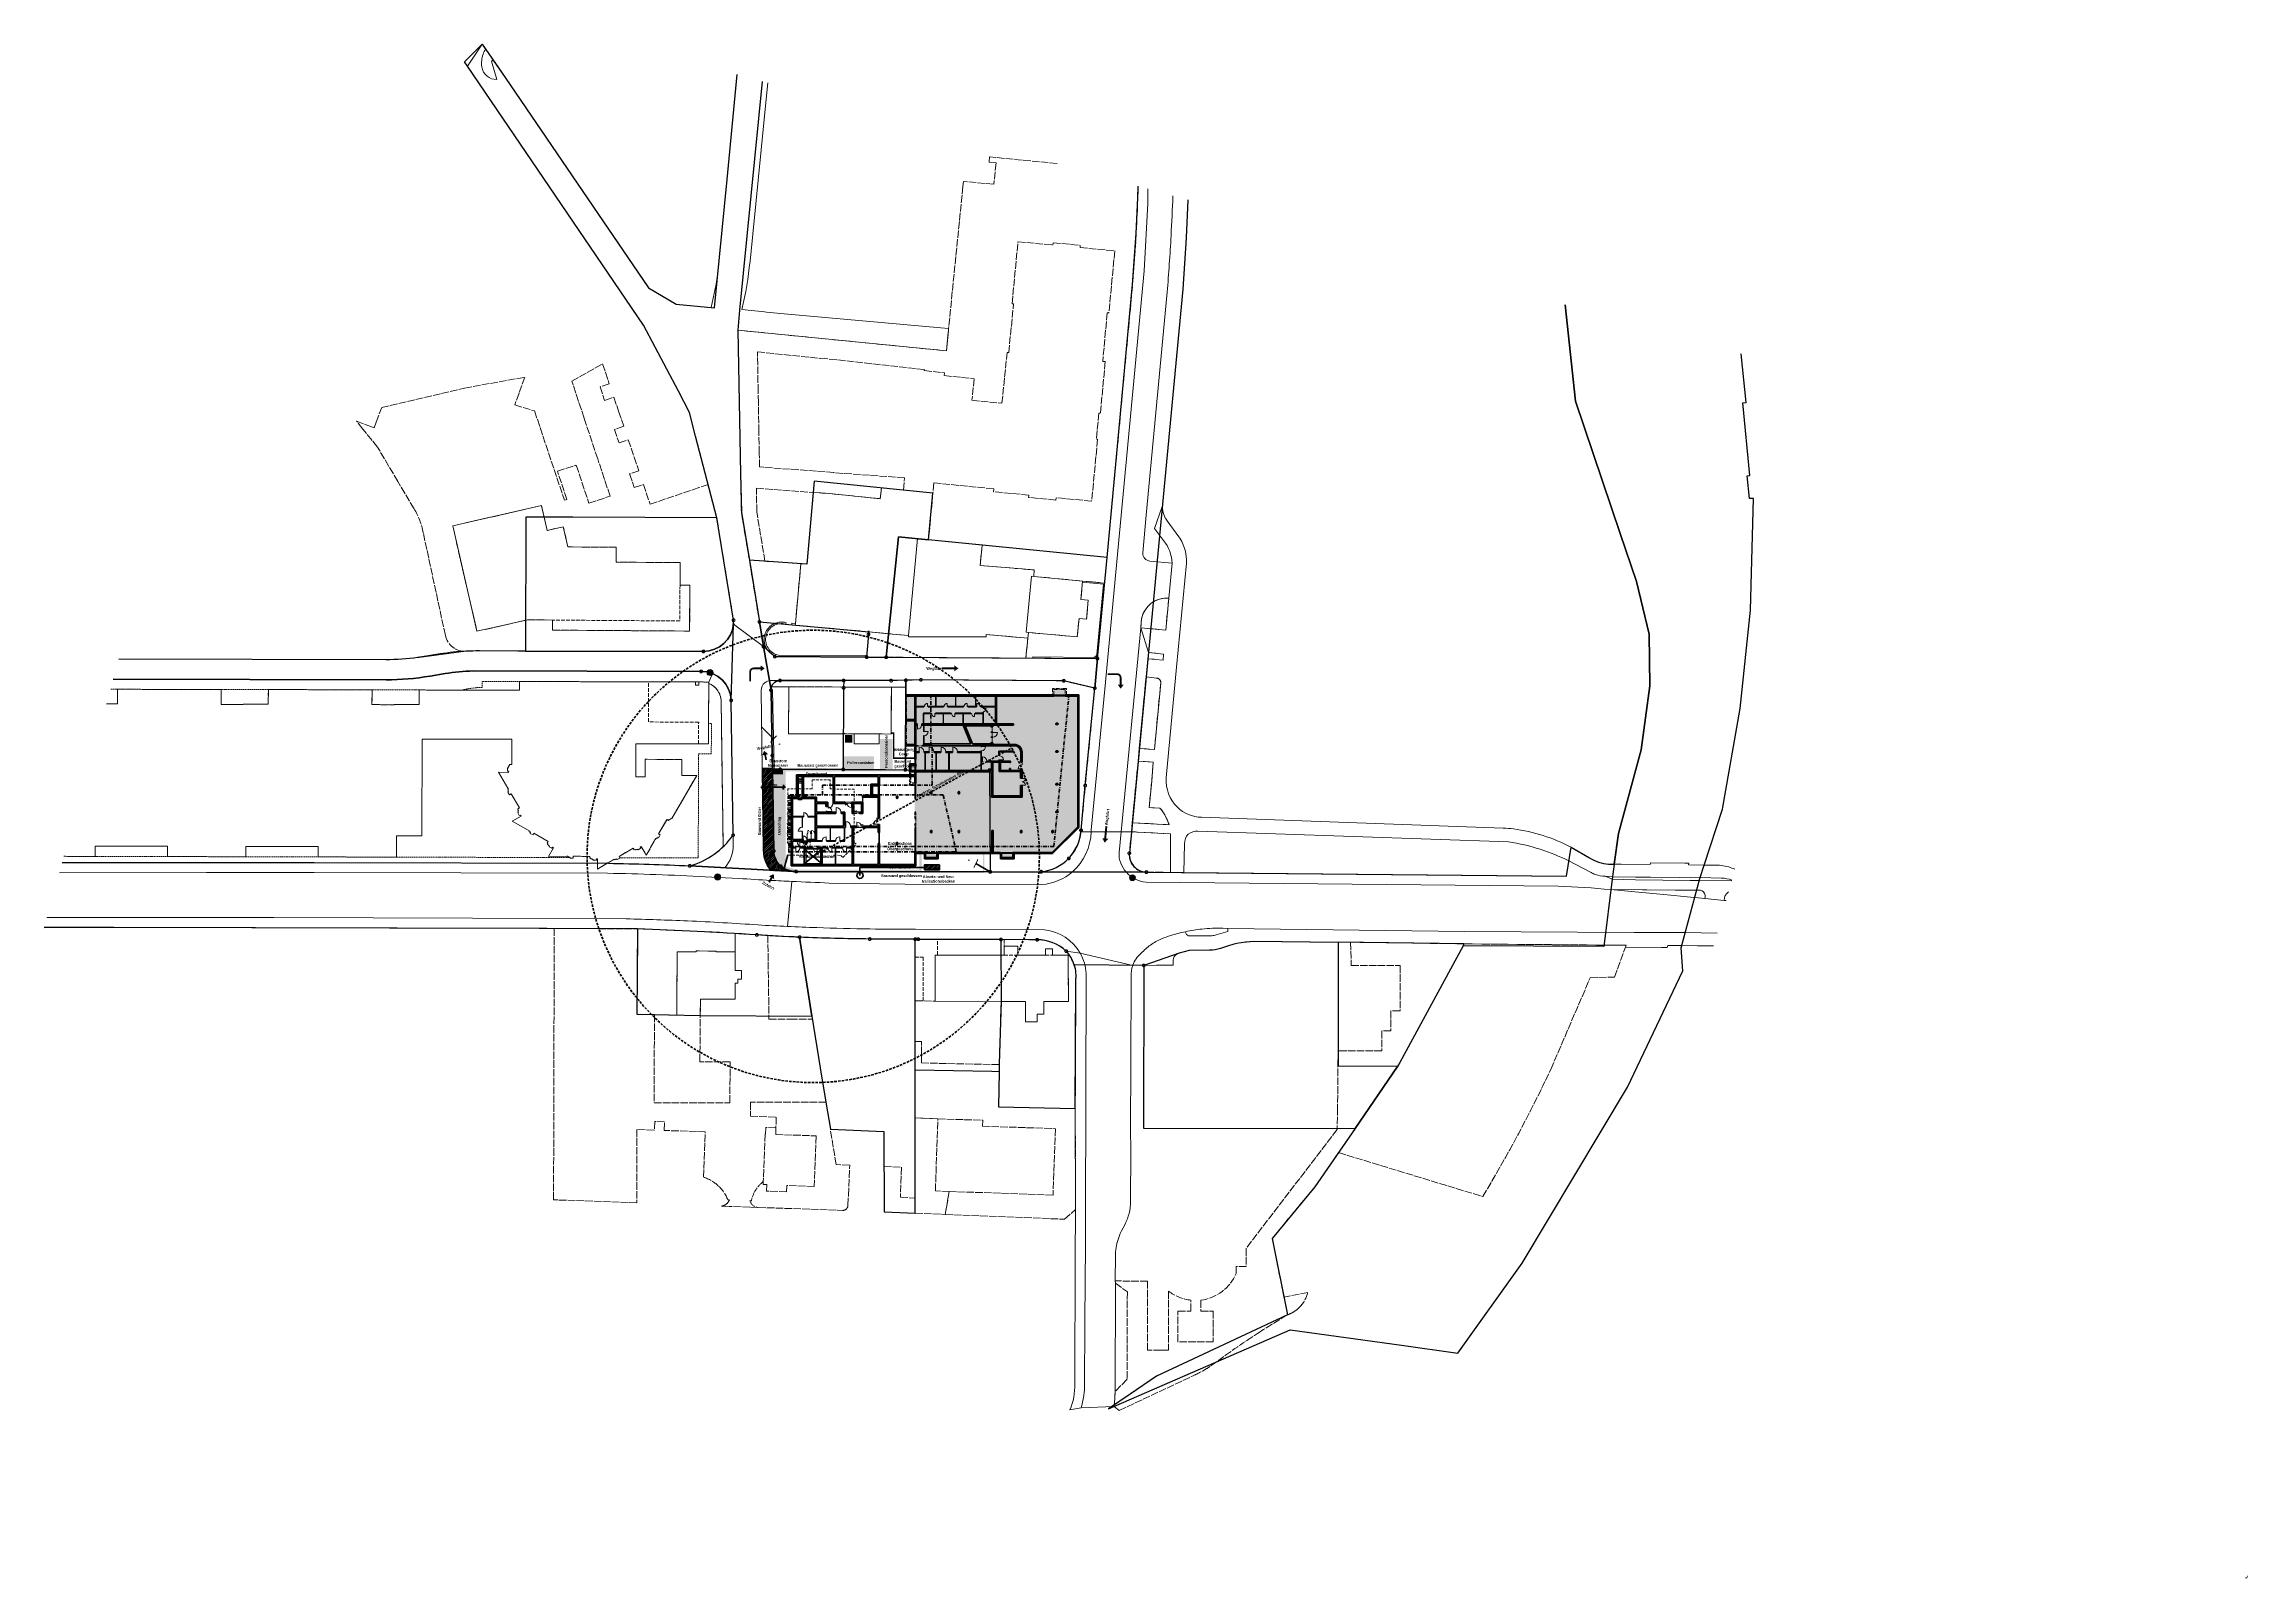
# Model space of a CAD drawing. Header units: metres. Extents: x -163 to 276, y -152 to 153.
import ezdxf
from ezdxf.xclip import XClip

# ---------------------------------------------------------------- set-up
doc = ezdxf.new("R2010")
doc.units = ezdxf.units.M
doc.header["$MEASUREMENT"] = 0
doc.header["$XCLIPFRAME"] = 0
for name, pattern in [('Strich 1_0.5mm', [0.375, 0.25, -0.125]), ('Strich 2_1mm', [0.75, 0.5, -0.25]), ('Strich 3_1mm Kanten', [1, 0.75, -0.25]), ('Strich 6_1mm', [1.75, 1.5, -0.25]), ('Strichpunkt 1.5_0.75_0.75mm', [0.75, 0.375, -0.1875, 0, -0.1875]), ('Strichpunkt 3_1_1mm Achsen', [1.25, 0.75, -0.25, 0, -0.25])]:
    doc.linetypes.add(name, pattern=pattern)
for name, color, linetype in [('000 Kataster', 7, 'Continuous'), ('000 Kataster Abbruch', 7, 'Continuous'), ('000 Kataster Neu', 7, 'Continuous'), ('000-2 Kataster Parzellenpunkte', 7, 'Continuous'), ('000-3 Kataster Parzellengrenzen', 7, 'Continuous'), ('010 Aussenwände', 7, 'Continuous'), ('010 Aussenwände Abbruch', 7, 'Continuous'), ('010 Aussenwände Bauteilschraffuren', 7, 'Continuous'), ('010 Aussenwände Bauteilschraffuren Neu', 7, 'Continuous'), ('010 Aussenwände Neu', 7, 'Continuous'), ('010 Fenster', 7, 'Continuous'), ('010 Fenster Abbruch', 7, 'Continuous'), ('010 Fenster Neu', 7, 'Continuous'), ('010 Türen', 7, 'Continuous'), ('010 Türen Neu', 7, 'Continuous'), ('015 Innenwände', 7, 'Continuous'), ('015 Innenwände Abbruch', 7, 'Continuous'), ('015 Innenwände Bauteilschraffuren', 7, 'Continuous'), ('015 Innenwände Bauteilschraffuren Neu', 7, 'Continuous'), ('015 Innenwände Neu', 7, 'Continuous'), ('016 Trennwände Bauteilschraffuren Neu', 7, 'Continuous'), ('016 Trennwände Neu', 7, 'Continuous'), ('020 Stützen', 7, 'Continuous'), ('020 Stützen Bauteilschraffuren', 7, 'Continuous'), ('020 Stützen Bauteilschraffuren Neu', 7, 'Continuous'), ('020 Stützen Neu', 7, 'Continuous'), ('1280px-CH-Gefahrensignal-Baustelle.svg_1_0', 7, 'Continuous'), ('1280px-CH-Gefahrensignal-Baustelle.svg_2_0', 7, 'Continuous'), ('1280px-CH-Gefahrensignal-Baustelle.svg_3_0', 7, 'Continuous'), ('162 Beschriftung Baustelleninstallation', 7, 'Continuous'), ('162 Beschriftung Baustelleninstallation Neu', 7, 'Continuous'), ('800 Plankopf', 7, 'Continuous'), ('P03_Plankopf_Schmal A4_A3_6_800 Plankopf', 7, 'Continuous')]:
    doc.layers.add(name, color=color, linetype=linetype)
doc.styles.add('ERSTELLTER_STIL_1', font='ARIALN.TTF')
doc.styles.add('ERSTELLTER_STIL_2', font='ARIALN.TTF')
doc.linetypes.add('Unsichtbare Linie', pattern='A,0,[1,5773_151 Baustelleninstallationsplan1.Shx,S=2500,R=0,X=0,Y=0],-2500,0', length=2500)
doc.dimstyles.new('ERSTELLTER_STIL__1', dxfattribs={"dimtxt": 0.55, "dimasz": 0.475, "dimexe": 0.18, "dimexo": 0.0625, "dimgap": 0, "dimtad": 1, "dimtih": 1, "dimtoh": 1, "dimzin": 0, "dimdsep": 46, "dimtxsty": 'ERSTELLTER_STIL_1', "dimblk": 'ARROWHEAD_6', "dimblk1": 'ARROWHEAD_6', "dimblk2": 'ARROWHEAD_6', "dimcen": 0.09, "dimse1": 1, "dimse2": 1, "dimclrd": 256, "dimclre": 256, "dimclrt": 256, "dimazin": 0, "dimtfac": 1, "dimtdec": 4, "dimtmove": 0, "dimatfit": 3, "dimfxl": 1, "dimtolj": 1, "dimtzin": 0, "dimarcsym": 0})
picture_1 = doc.add_image_def('image1.tif', size_in_pixel=(86, 75))
pattern_1 = [(45, (0, 0), (-0.1767767, 0.1767767), [])]

# ---------------------------------------------------------------- blocks, each defined once
blk = doc.blocks.new('*D1')
at = {"layer": '162 Beschriftung Baustelleninstallation Neu', "color": 32, "linetype": 'Continuous', "lineweight": 50, "true_color": 0xdf7100}
for p, q in [((-20.06, 4.95), (-19.68, 4.95)), ((-19.43, 5.2), (-19.93, 4.7)), ((-19.68, 4.48), (-19.68, 5.42)), ((-19.68, 4.95), (-15.51, 4.95)), ((-15.76, 4.7), (-15.26, 5.2)), ((-15.51, 4.48), (-15.51, 5.42)), ((-15.51, 4.95), (-15.13, 4.95))]:
    blk.add_line(p, q, dxfattribs=at)
at = {"layer": '162 Beschriftung Baustelleninstallation Neu', "color": 32, "lineweight": 50, "true_color": 0xdf7100, "insert": (-18.21, 5.06), "char_height": 0.55, "attachment_point": 7, "style": 'ERSTELLTER_STIL_1'}
blk.add_mtext('\\A1;{\\pql;\\fArial Narrow|b1|i0|c0|p0;\\W1.000000;4.18}', dxfattribs=at)
blk = doc.blocks.new('ARROWHEAD_6')
at = {"color": 0, "linetype": 'Continuous', "lineweight": 0}
for p, q in [((0, 0), (-1, 0)), ((-0.5, -0.5), (0.5, 0.5))]:
    blk.add_line(p, q, dxfattribs=at)
blk = doc.blocks.new('Zeichnung_1_1', base_point=(-14.47, -7.72))
at = {"layer": '1280px-CH-Gefahrensignal-Baustelle.svg_1_0', "color": 7, "lineweight": 13}
image = blk.add_image(picture_1, insert=(-15.53, -8.28), size_in_units=(1.8, 1.58), rotation=-13.3486, dxfattribs=at)
image.set_boundary_path([(-0.5, -0.5), (85.5, 74.5)])
blk = doc.blocks.new('Zeichnung_2_2', base_point=(-16.92, 14.04))
at = {"layer": '1280px-CH-Gefahrensignal-Baustelle.svg_2_0', "color": 7, "lineweight": 13}
image = blk.add_image(picture_1, insert=(-16.87, 15.24), size_in_units=(1.8, 1.58), rotation=-133.3486, dxfattribs=at)
image.set_boundary_path([(-0.5, -0.5), (85.5, 74.5)])
blk = doc.blocks.new('Zeichnung_3_3', base_point=(22.06, -9.86))
at = {"layer": '1280px-CH-Gefahrensignal-Baustelle.svg_3_0', "color": 7, "lineweight": 13}
image = blk.add_image(picture_1, insert=(22.32, -11.03), size_in_units=(1.8, 1.58), rotation=61.6514, dxfattribs=at)
image.set_boundary_path([(-0.5, -0.5), (85.5, 74.5)])

msp = doc.modelspace()

# ---------------------------------------------------------------- hatches: boundary and pattern name
at = {"layer": '000 Kataster', "linetype": 'Continuous', "lineweight": 13}
for color, points in [(255, [(-25.264, 37.366), (-25.258, 37.402), (-25.257, 37.438), (-25.262, 37.474), (-25.273, 37.509), (-25.289, 37.541), (-25.311, 37.57), (-25.337, 37.596), (-25.367, 37.616), (-25.4, 37.632), (-25.435, 37.641), (-25.471, 37.645), (-25.507, 37.643), (-25.543, 37.635), (-25.576, 37.621), (-25.607, 37.602), (-25.635, 37.578), (-25.658, 37.55), (-25.676, 37.518), (-25.688, 37.484), (-25.695, 37.449), (-25.696, 37.412), (-25.691, 37.376), (-25.68, 37.342), (-25.663, 37.309), (-25.642, 37.28), (-25.615, 37.255), (-25.586, 37.234), (-25.553, 37.219), (-25.518, 37.209), (-25.481, 37.205), (-25.445, 37.207), (-25.41, 37.216), (-25.376, 37.229), (-25.345, 37.248), (-25.318, 37.272), (-25.295, 37.301), (-25.277, 37.332)]), (7, [(-25.46, 37.421), (-25.46, 37.423), (-25.46, 37.426), (-25.46, 37.429), (-25.461, 37.431), (-25.462, 37.434), (-25.464, 37.436), (-25.466, 37.438), (-25.468, 37.44), (-25.471, 37.441), (-25.473, 37.441), (-25.476, 37.442), (-25.479, 37.442), (-25.481, 37.441), (-25.484, 37.44), (-25.486, 37.438), (-25.488, 37.437), (-25.49, 37.435), (-25.491, 37.432), (-25.492, 37.43), (-25.493, 37.427), (-25.493, 37.424), (-25.492, 37.422), (-25.492, 37.419), (-25.49, 37.417), (-25.489, 37.414), (-25.487, 37.412), (-25.485, 37.411), (-25.482, 37.41), (-25.479, 37.409), (-25.477, 37.409), (-25.474, 37.409), (-25.471, 37.409), (-25.469, 37.411), (-25.466, 37.412), (-25.464, 37.414), (-25.463, 37.416), (-25.461, 37.418)]), (255, [(1.651, 35.831), (1.658, 35.867), (1.659, 35.903), (1.654, 35.939), (1.643, 35.974), (1.626, 36.006), (1.605, 36.035), (1.579, 36.061), (1.549, 36.081), (1.516, 36.096), (1.481, 36.106), (1.445, 36.11), (1.408, 36.108), (1.373, 36.1), (1.339, 36.086), (1.308, 36.067), (1.281, 36.043), (1.258, 36.015), (1.24, 35.983), (1.227, 35.949), (1.221, 35.913), (1.22, 35.877), (1.225, 35.841), (1.236, 35.806), (1.252, 35.774), (1.274, 35.745), (1.3, 35.72), (1.33, 35.699), (1.363, 35.684), (1.398, 35.674), (1.434, 35.67), (1.471, 35.672), (1.506, 35.68), (1.54, 35.694), (1.57, 35.713), (1.598, 35.737), (1.621, 35.766), (1.639, 35.797)]), (7, [(1.455, 35.886), (1.456, 35.888), (1.456, 35.891), (1.456, 35.894), (1.455, 35.896), (1.453, 35.899), (1.452, 35.901), (1.45, 35.903), (1.448, 35.904), (1.445, 35.906), (1.443, 35.906), (1.44, 35.907), (1.437, 35.906), (1.434, 35.906), (1.432, 35.905), (1.43, 35.903), (1.428, 35.902), (1.426, 35.899), (1.424, 35.897), (1.424, 35.895), (1.423, 35.892), (1.423, 35.889), (1.423, 35.886), (1.424, 35.884), (1.425, 35.881), (1.427, 35.879), (1.429, 35.877), (1.431, 35.876), (1.434, 35.875), (1.436, 35.874), (1.439, 35.874), (1.442, 35.874), (1.444, 35.874), (1.447, 35.875), (1.449, 35.877), (1.451, 35.879), (1.453, 35.881), (1.454, 35.883)]), (255, [(-17.49, 8.494), (-17.483, 8.53), (-17.482, 8.566), (-17.488, 8.602), (-17.499, 8.637), (-17.515, 8.669), (-17.537, 8.698), (-17.563, 8.724), (-17.593, 8.744), (-17.626, 8.759), (-17.661, 8.769), (-17.697, 8.773), (-17.733, 8.771), (-17.769, 8.763), (-17.802, 8.749), (-17.833, 8.73), (-17.86, 8.706), (-17.883, 8.678), (-17.901, 8.646), (-17.914, 8.612), (-17.921, 8.576), (-17.922, 8.54), (-17.917, 8.504), (-17.906, 8.469), (-17.889, 8.437), (-17.867, 8.408), (-17.841, 8.383), (-17.811, 8.362), (-17.778, 8.347), (-17.743, 8.337), (-17.707, 8.333), (-17.671, 8.335), (-17.636, 8.343), (-17.602, 8.357), (-17.571, 8.376), (-17.544, 8.4), (-17.521, 8.429), (-17.503, 8.46)]), (7, [(-17.686, 8.549), (-17.686, 8.551), (-17.686, 8.554), (-17.686, 8.557), (-17.687, 8.559), (-17.688, 8.562), (-17.69, 8.564), (-17.692, 8.566), (-17.694, 8.567), (-17.696, 8.569), (-17.699, 8.569), (-17.702, 8.57), (-17.704, 8.569), (-17.707, 8.569), (-17.71, 8.568), (-17.712, 8.566), (-17.714, 8.565), (-17.716, 8.562), (-17.717, 8.56), (-17.718, 8.558), (-17.719, 8.555), (-17.719, 8.552), (-17.718, 8.549), (-17.717, 8.547), (-17.716, 8.544), (-17.714, 8.542), (-17.713, 8.54), (-17.71, 8.539), (-17.708, 8.538), (-17.705, 8.537), (-17.702, 8.537), (-17.7, 8.537), (-17.697, 8.537), (-17.695, 8.538), (-17.692, 8.54), (-17.69, 8.542), (-17.689, 8.544), (-17.687, 8.546)]), (255, [(25.828, 8.269), (25.839, 8.328), (25.84, 8.387), (25.832, 8.447), (25.814, 8.504), (25.786, 8.557), (25.751, 8.605), (25.708, 8.647), (25.658, 8.681), (25.604, 8.706), (25.546, 8.722), (25.487, 8.728), (25.427, 8.725), (25.369, 8.711), (25.313, 8.689), (25.263, 8.657), (25.218, 8.618), (25.18, 8.571), (25.15, 8.519), (25.129, 8.463), (25.118, 8.404), (25.117, 8.344), (25.125, 8.285), (25.143, 8.228), (25.17, 8.175), (25.206, 8.127), (25.249, 8.085), (25.298, 8.051), (25.353, 8.026), (25.41, 8.01), (25.47, 8.004), (25.53, 8.007), (25.588, 8.02), (25.643, 8.043), (25.694, 8.075), (25.739, 8.114), (25.777, 8.161), (25.807, 8.213)]), (255, [(-13.239, -11.849), (-13.233, -11.813), (-13.232, -11.777), (-13.237, -11.741), (-13.248, -11.707), (-13.264, -11.674), (-13.286, -11.645), (-13.312, -11.62), (-13.342, -11.599), (-13.375, -11.584), (-13.41, -11.574), (-13.446, -11.57), (-13.482, -11.572), (-13.518, -11.58), (-13.552, -11.594), (-13.582, -11.613), (-13.61, -11.637), (-13.633, -11.666), (-13.651, -11.697), (-13.663, -11.731), (-13.67, -11.767), (-13.671, -11.803), (-13.666, -11.839), (-13.655, -11.874), (-13.638, -11.906), (-13.617, -11.935), (-13.591, -11.961), (-13.561, -11.981), (-13.528, -11.997), (-13.493, -12.006), (-13.457, -12.01), (-13.42, -12.008), (-13.385, -12), (-13.351, -11.986), (-13.32, -11.967), (-13.293, -11.943), (-13.27, -11.915), (-13.252, -11.883)]), (7, [(-13.435, -11.795), (-13.435, -11.792), (-13.435, -11.789), (-13.435, -11.787), (-13.436, -11.784), (-13.437, -11.781), (-13.439, -11.779), (-13.441, -11.777), (-13.443, -11.776), (-13.446, -11.775), (-13.448, -11.774), (-13.451, -11.774), (-13.454, -11.774), (-13.456, -11.774), (-13.459, -11.775), (-13.461, -11.777), (-13.463, -11.779), (-13.465, -11.781), (-13.466, -11.783), (-13.467, -11.786), (-13.468, -11.788), (-13.468, -11.791), (-13.467, -11.794), (-13.467, -11.796), (-13.465, -11.799), (-13.464, -11.801), (-13.462, -11.803), (-13.46, -11.805), (-13.457, -11.806), (-13.454, -11.806), (-13.452, -11.807), (-13.449, -11.807), (-13.446, -11.806), (-13.444, -11.805), (-13.442, -11.803), (-13.439, -11.802), (-13.438, -11.8), (-13.436, -11.797)]), (255, [(42.556, -30.46), (42.563, -30.424), (42.563, -30.388), (42.558, -30.352), (42.547, -30.317), (42.531, -30.285), (42.509, -30.255), (42.483, -30.23), (42.453, -30.21), (42.42, -30.194), (42.385, -30.185), (42.349, -30.181), (42.313, -30.183), (42.277, -30.191), (42.244, -30.205), (42.213, -30.224), (42.185, -30.248), (42.162, -30.276), (42.144, -30.308), (42.132, -30.342), (42.125, -30.377), (42.124, -30.414), (42.129, -30.45), (42.14, -30.484), (42.157, -30.517), (42.178, -30.546), (42.205, -30.571), (42.235, -30.592), (42.268, -30.607), (42.303, -30.617), (42.339, -30.621), (42.375, -30.618), (42.41, -30.61), (42.444, -30.597), (42.475, -30.577), (42.502, -30.553), (42.525, -30.525), (42.543, -30.494)]), (7, [(42.36, -30.405), (42.36, -30.402), (42.36, -30.4), (42.36, -30.397), (42.359, -30.394), (42.358, -30.392), (42.356, -30.39), (42.354, -30.388), (42.352, -30.386), (42.35, -30.385), (42.347, -30.384), (42.344, -30.384), (42.341, -30.384), (42.339, -30.385), (42.336, -30.386), (42.334, -30.387), (42.332, -30.389), (42.33, -30.391), (42.329, -30.394), (42.328, -30.396), (42.327, -30.399), (42.327, -30.402), (42.328, -30.404), (42.329, -30.407), (42.33, -30.409), (42.331, -30.412), (42.333, -30.413), (42.336, -30.415), (42.338, -30.416), (42.341, -30.417), (42.343, -30.417), (42.346, -30.417), (42.349, -30.416), (42.351, -30.415), (42.354, -30.414), (42.356, -30.412), (42.357, -30.41), (42.359, -30.408)])]:
    msp.add_hatch(color=color, dxfattribs=at).paths.add_polyline_path(points)
at = {"layer": '000-2 Kataster Parzellenpunkte', "linetype": 'Continuous', "lineweight": 13}
for points in [[(-29.547, 27.621), (-29.528, 27.718), (-29.526, 27.817), (-29.54, 27.915), (-29.57, 28.01), (-29.615, 28.098), (-29.674, 28.177), (-29.745, 28.246), (-29.827, 28.302), (-29.917, 28.344), (-30.012, 28.371), (-30.111, 28.381), (-30.21, 28.375), (-30.306, 28.353), (-30.398, 28.316), (-30.482, 28.263), (-30.557, 28.198), (-30.619, 28.121), (-30.669, 28.035), (-30.703, 27.942), (-30.722, 27.845), (-30.724, 27.746), (-30.71, 27.648), (-30.68, 27.553), (-30.635, 27.465), (-30.576, 27.386), (-30.504, 27.317), (-30.423, 27.261), (-30.333, 27.219), (-30.237, 27.192), (-30.139, 27.182), (-30.04, 27.187), (-29.943, 27.21), (-29.852, 27.247), (-29.768, 27.299), (-29.693, 27.365), (-29.63, 27.442), (-29.581, 27.528)], [(-28.062, -13.048), (-28.044, -12.951), (-28.042, -12.852), (-28.056, -12.754), (-28.086, -12.659), (-28.131, -12.571), (-28.19, -12.491), (-28.261, -12.423), (-28.343, -12.366), (-28.432, -12.324), (-28.528, -12.298), (-28.626, -12.287), (-28.725, -12.293), (-28.822, -12.315), (-28.914, -12.353), (-28.998, -12.405), (-29.072, -12.471), (-29.135, -12.547), (-29.184, -12.633), (-29.219, -12.726), (-29.237, -12.824), (-29.239, -12.923), (-29.225, -13.021), (-29.195, -13.115), (-29.15, -13.204), (-29.091, -13.283), (-29.02, -13.352), (-28.938, -13.408), (-28.849, -13.45), (-28.753, -13.477), (-28.655, -13.487), (-28.556, -13.481), (-28.459, -13.459), (-28.367, -13.421), (-28.283, -13.369), (-28.209, -13.304), (-28.146, -13.227), (-28.097, -13.141)], [(54.495, -13.223), (54.513, -13.126), (54.516, -13.027), (54.502, -12.929), (54.472, -12.834), (54.426, -12.746), (54.367, -12.667), (54.296, -12.598), (54.214, -12.542), (54.125, -12.5), (54.029, -12.473), (53.931, -12.463), (53.832, -12.469), (53.735, -12.491), (53.643, -12.528), (53.559, -12.581), (53.485, -12.646), (53.422, -12.723), (53.373, -12.809), (53.339, -12.902), (53.32, -12.999), (53.318, -13.098), (53.332, -13.196), (53.362, -13.291), (53.407, -13.379), (53.466, -13.459), (53.537, -13.527), (53.619, -13.583), (53.709, -13.625), (53.804, -13.652), (53.903, -13.662), (54.002, -13.657), (54.098, -13.634), (54.19, -13.597), (54.274, -13.545), (54.348, -13.479), (54.411, -13.402), (54.46, -13.316)]]:
    msp.add_hatch(color=255, dxfattribs=at).paths.add_polyline_path(points)
at = {"layer": '010 Aussenwände Bauteilschraffuren', "linetype": 'Continuous', "lineweight": 0, "true_color": 0x000000}
for points in [[(8.98, 23.1), (20.335, 23.1), (20.335, 23.35), (8.98, 23.35)], [(20.335, 23.1), (32.563, 23.1), (32.563, 23.35), (20.335, 23.35)], [(32.563, 23.1), (38.275, 23.1), (38.275, 23.35), (32.563, 23.35)], [(41.1, 23.35), (40.525, 23.35), (40.525, 23.1), (41.1, 23.1)], [(43.025, 23.35), (41.1, 23.35), (41.1, 23.1), (43.025, 23.1)], [(43.025, 23.1), (43.275, 23.35), (43.025, 23.35)], [(43.025, 23.1), (43.275, 23.1), (43.275, 23.35)], [(43.025, 23.1), (43.025, 5.57), (43.275, 5.57), (43.275, 23.1)], [(8.98, 18.165), (10.585, 18.165), (10.585, 18.415), (8.98, 18.415)], [(8.852, 13.23), (10.585, 13.23), (10.585, 13.48), (8.852, 13.48)], [(9.785, 9.35), (9.535, 9.6), (9.535, 9.35)], [(9.785, 9.6), (9.535, 9.6), (9.785, 9.35)], [(9.785, 8.25), (9.785, 9.35), (9.535, 9.35), (9.535, 8.25)], [(9.785, 9.35), (10.585, 9.35), (10.585, 9.6), (9.785, 9.6)], [(10.585, 9.35), (10.835, 9.35), (10.835, 9.6)], [(9.785, 8.25), (9.535, 8), (9.785, 8)], [(9.535, 8.25), (9.535, 8), (9.785, 8.25)], [(9.785, 8), (10.835, 8), (10.835, 8.25), (9.785, 8.25)], [(10.835, 7.1), (10.835, 8), (10.585, 8), (10.585, 7.1)], [(43.275, 5.57), (43.025, 5.57), (43.025, -2.896), (43.275, -2.646)], [(43.025, -2.896), (37.921, -8), (38.275, -8), (43.025, -3.25)], [(43.275, -2.646), (43.025, -2.896), (43.275, -3)], [(43.025, -2.896), (43.025, -3.25), (43.275, -3)], [(10.585, -8), (10.585, -8.25), (10.835, -8.25), (10.835, -8)], [(10.835, -8), (10.835, -8.25), (12.76, -8.25), (12.76, -8)], [(12.51, -8), (12.76, -8.25), (12.76, -8)], [(12.76, -9.05), (12.76, -8.25), (12.51, -8.25), (12.51, -9.05)], [(15.01, -8), (15.01, -8.25), (15.26, -8)], [(15.01, -8), (15.01, -8.25), (27.885, -8.25), (27.885, -8)], [(15.26, -9.05), (15.26, -8.25), (15.01, -8.25), (15.01, -9.05)], [(30.135, -8.25), (37.671, -8.25), (37.921, -8), (30.135, -8)], [(37.671, -8.25), (38.025, -8.25), (37.921, -8)], [(37.921, -8), (38.025, -8.25), (38.275, -8)], [(12.51, -9.05), (12.51, -9.3), (12.76, -9.05)], [(12.76, -9.05), (12.51, -9.3), (12.76, -9.3)], [(15.01, -9.05), (12.76, -9.05), (12.76, -9.3), (15.01, -9.3)], [(15.01, -9.3), (15.26, -9.3), (15.01, -9.05)], [(15.01, -9.05), (15.26, -9.3), (15.26, -9.05)], [(27.635, -9.05), (27.635, -9.3), (27.885, -9.05)], [(27.885, -9.05), (27.635, -9.3), (27.885, -9.3)], [(30.135, -9.05), (27.885, -9.05), (27.885, -9.3), (30.135, -9.3)]]:
    msp.add_hatch(color=18, dxfattribs=at).paths.add_polyline_path(points)
at = {"layer": '010 Aussenwände Bauteilschraffuren Neu', "linetype": 'Continuous', "lineweight": 0, "true_color": 0x000000}
for points in [[(-12.63, 7.4), (-12.93, 7.4), (-12.63, 7.1)], [(-12.93, 7.1), (-12.63, 7.1), (-12.93, 7.4)], [(-12.63, 7.1), (-12.93, 7.4), (-12.93, 7.1)], [(-12.93, 7.1), (-12.93, 3), (-12.63, 3), (-12.63, 7.1)], [(-12.63, 7.1), (-11.83, 7.1), (-11.83, 7.4), (-12.63, 7.4)], [(-11.53, 7.1), (-11.83, 7.4), (-11.83, 7.1)], [(-11.53, 7.4), (-11.83, 7.4), (-11.53, 7.1)], [(-11.53, 3), (-11.53, 7.1), (-11.83, 7.1), (-11.83, 3)], [(-11.53, 7.1), (10.585, 7.1), (10.585, 7.4), (-11.53, 7.4)], [(-14.02, 3), (-13.72, 2.7), (-13.72, 3)], [(-13.72, 2.7), (-14.02, 3), (-14.02, 2.7)], [(-13.72, -10.4), (-13.72, 2.7), (-14.02, 2.7), (-14.02, -10.4)], [(-13.72, 3), (-13.72, 2.7), (-12.53, 2.7), (-12.53, 3)], [(-12.58, 2.53), (-11.88, 2.53), (-11.88, 2.68), (-12.58, 2.68)], [(-11.83, 3), (-11.93, 3), (-11.93, 2.7), (-11.83, 2.7)], [(-11.83, 2.7), (-11.53, 2.7), (-11.83, 3)], [(-11.53, 3), (-11.83, 3), (-11.53, 2.7)], [(10.835, -10.4), (10.835, -8.25), (10.585, -8.25), (10.585, -10.4)], [(10.585, -8.25), (10.585, -10.4), (10.835, -10.4), (10.835, -8.25)], [(-14.02, -10.65), (-13.72, -10.65), (-13.72, -10.4)], [(-14.02, -10.4), (-14.02, -10.65), (-13.72, -10.4)], [(-13.72, -10.4), (-13.72, -10.65), (10.585, -10.65), (10.585, -10.4)], [(10.585, -10.4), (10.835, -10.65), (10.835, -10.4)], [(10.585, -10.65), (10.835, -10.65), (10.585, -10.4)]]:
    msp.add_hatch(color=18, dxfattribs=at).paths.add_polyline_path(points)
at = {"layer": '015 Innenwände Bauteilschraffuren', "linetype": 'Continuous', "lineweight": 0, "true_color": 0x000000}
for points in [[(10.835, 23.1), (10.585, 23.1), (10.585, 10.5), (10.835, 10.5)], [(14.813, 21), (14.813, 23.1), (14.763, 23.1), (14.763, 21)], [(18.77, 21), (18.77, 23.1), (18.72, 23.1), (18.72, 21)], [(22.728, 21), (22.728, 23.1), (22.678, 23.1), (22.678, 21)], [(26.885, 17.56), (26.885, 23.1), (26.635, 23.1), (26.635, 17.56)], [(10.835, 20.95), (12.409, 20.95), (12.409, 21), (10.835, 21)], [(10.835, 17.56), (10.835, 17.31), (11.075, 17.31), (11.075, 17.56)], [(11.975, 17.56), (11.975, 17.31), (20.215, 17.31), (20.111, 17.56)], [(12.355, 19.65), (12.305, 19.7), (12.305, 19.65)], [(12.355, 19.7), (12.305, 19.7), (12.355, 19.65)], [(12.305, 19.65), (12.305, 17.56), (12.355, 17.56), (12.355, 19.65)], [(12.355, 19.65), (13.865, 19.65), (13.865, 19.7), (12.355, 19.7)], [(13.249, 21), (13.249, 20.95), (16.326, 20.95), (16.326, 21)], [(14.705, 19.65), (17.815, 19.65), (17.815, 19.7), (14.705, 19.7)], [(16.305, 17.56), (16.305, 19.65), (16.255, 19.65), (16.255, 17.56)], [(17.166, 21), (17.166, 20.95), (20.284, 20.95), (20.284, 21)], [(18.655, 19.65), (21.775, 19.65), (21.775, 19.7), (18.655, 19.7)], [(20.436, 17.56), (20.111, 17.56), (20.215, 17.31)], [(20.255, 17.56), (20.255, 19.65), (20.205, 19.65), (20.205, 17.56)], [(20.215, 17.31), (20.54, 17.31), (20.436, 17.56)], [(25.755, 17.56), (20.436, 17.56), (20.594, 17.18), (25.755, 17.18)], [(21.124, 21), (21.124, 20.95), (22.878, 20.95), (22.878, 21)], [(22.615, 19.65), (24.175, 19.65), (24.175, 19.7), (22.615, 19.7)], [(26.635, 21), (23.718, 21), (23.718, 20.95), (26.635, 20.95)], [(24.225, 20.95), (24.175, 20.95), (24.175, 20.725), (24.225, 20.725)], [(24.175, 19.885), (24.175, 17.56), (24.225, 17.56), (24.225, 19.885)], [(25.755, 17.56), (25.755, 17.18), (26.135, 17.56)], [(25.755, 17.18), (26.135, 17.18), (26.135, 17.56)], [(26.135, 17.31), (30.235, 17.31), (30.235, 17.56), (26.135, 17.56)], [(12.45, 17.31), (12.305, 17.31), (12.305, 16.07), (12.45, 16.07)], [(12.45, 15.17), (12.305, 15.17), (12.305, 13.61), (12.45, 13.61)], [(12.305, 13.61), (12.305, 13.23), (12.45, 13.61)], [(14.055, 13.61), (12.45, 13.61), (12.305, 13.23), (14.055, 13.23)], [(14.055, 13.23), (22.082, 13.23), (22.082, 13.61), (14.055, 13.61)], [(20.215, 17.31), (21.757, 13.61), (22.082, 13.61), (20.54, 17.31)], [(25.755, 13.61), (22.082, 13.61), (22.082, 13.23), (25.755, 13.23)], [(23.865, 13.48), (23.72, 13.48), (23.72, 13.08), (23.865, 13.08)], [(25.755, 16.991), (26.135, 16.991), (26.135, 17.18), (25.755, 17.18)], [(25.755, 13.61), (26.135, 13.61), (26.135, 13.801), (25.755, 13.801)], [(25.755, 13.61), (25.755, 13.23), (26.135, 13.23)], [(26.135, 13.61), (25.755, 13.61), (26.135, 13.23)], [(26.135, 13.23), (30.435, 13.23), (30.435, 13.48), (26.135, 13.48)], [(31.935, 11.98, 0.4142136), (30.435, 13.48), (30.435, 13.23, -0.4142136), (31.685, 11.98)], [(10.835, 11.885), (11.445, 11.885), (11.445, 12.03), (10.835, 12.03)], [(12.445, 12.03), (12.445, 11.885), (13.435, 11.885), (13.435, 12.03)], [(12.73, 8.25), (12.73, 11.885), (12.585, 11.885), (12.585, 8.25)], [(14.435, 12.03), (14.435, 11.885), (15.795, 11.885), (15.795, 12.03)], [(14.925, 8.25), (14.925, 11.885), (14.78, 11.885), (14.78, 8.25)], [(16.795, 12.03), (16.795, 11.885), (18.125, 11.885), (18.125, 12.03)], [(17.48, 8.25), (17.48, 11.885), (17.335, 11.885), (17.335, 8.25)], [(23.72, 12.03), (19.125, 12.03), (19.125, 11.885), (23.72, 11.885)], [(23.72, 12.18), (23.72, 12.03), (23.865, 12.03), (23.865, 12.18)], [(23.865, 11.885), (23.865, 12.03), (23.72, 12.03), (23.72, 11.885)], [(23.72, 11.885), (23.72, 8.25), (23.865, 8.25), (23.865, 11.885)], [(23.865, 10.025), (24.055, 10.025), (24.055, 10.17), (23.865, 10.17)], [(25.885, 10.17), (24.955, 10.17), (24.955, 10.025), (25.885, 10.025)], [(26.135, 10.17), (25.885, 10.17), (26.135, 9.92)], [(26.135, 9.92), (25.885, 10.17), (25.885, 9.92)], [(26.135, 3.25), (26.135, 9.92), (25.885, 9.92), (25.885, 3.25)], [(26.135, 9.92), (29.425, 9.92), (29.425, 10.17), (26.135, 10.17)], [(27.435, 12.125), (27.29, 12.125), (27.435, 11.98)], [(27.435, 11.98), (27.29, 12.125), (27.29, 11.98)], [(27.29, 11.98), (27.29, 11.26), (27.435, 11.26), (27.435, 11.98)], [(27.29, 10.17), (27.435, 10.17), (27.435, 10.36), (27.29, 10.36)], [(27.625, 8.32), (27.625, 9.92), (27.375, 9.92), (27.375, 8.32)], [(27.435, 11.98), (30.235, 11.98), (30.235, 12.125), (27.435, 12.125)], [(29.425, 9.92), (29.675, 10.17), (29.425, 10.17)], [(29.425, 9.92), (29.675, 9.92), (29.675, 10.17)], [(29.425, 9.92), (29.425, 9.89), (29.675, 9.89), (29.675, 9.92)], [(31.935, 11.98), (31.685, 11.98), (31.685, 9.92), (31.935, 9.92)], [(10.835, 2.62), (10.835, 5.75), (10.585, 5.75), (10.585, 2.62)], [(10.835, 8), (25.885, 8), (25.885, 8.25), (10.835, 8.25)], [(27.375, 8.32), (27.375, 8.07), (27.625, 8.32)], [(27.625, 8.32), (27.375, 8.07), (27.625, 8.07)], [(31.635, 8.32), (27.625, 8.32), (27.625, 8.07), (31.635, 8.07)], [(29.425, 8.32), (29.675, 8.32), (29.675, 8.69), (29.425, 8.69)], [(31.635, 8.32), (31.635, 8.07), (31.935, 8.32)], [(31.635, 8.07), (31.935, 8.07), (31.935, 8.32)], [(31.635, 8.07), (31.635, 6.77), (31.935, 6.77), (31.935, 8.07)], [(31.635, 3.25), (31.935, 3.25), (31.935, 5.3), (31.635, 5.3)], [(31.685, 8.32), (31.935, 8.32), (31.935, 8.495), (31.685, 8.495)], [(26.135, 3.25), (25.885, 3), (26.135, 3)], [(25.885, 3.25), (25.885, 3), (26.135, 3.25)], [(31.635, 3.25), (26.135, 3.25), (26.135, 3), (31.635, 3)], [(31.635, 3), (31.935, 3), (31.635, 3.25)], [(31.635, 3.25), (31.935, 3), (31.935, 3.25)], [(10.585, -3.38), (10.585, -8), (10.835, -8), (10.835, -3.38)], [(26.185, -8), (26.185, -3.62), (25.935, -3.62), (25.935, -8)], [(27.885, -9.05), (27.885, -8.25), (27.635, -8.25), (27.635, -9.05)], [(30.135, -8), (30.135, -8.25), (30.385, -8)], [(30.385, -9.05), (30.385, -8.25), (30.135, -8.25), (30.135, -9.05)], [(30.135, -9.3), (30.385, -9.3), (30.135, -9.05)], [(30.135, -9.05), (30.385, -9.3), (30.385, -9.05)]]:
    msp.add_hatch(color=18, dxfattribs=at).paths.add_polyline_path(points)
at = {"layer": '015 Innenwände Bauteilschraffuren Neu', "linetype": 'Continuous', "lineweight": 0, "true_color": 0x000000}
for points in [[(-5.37, 2), (-5.37, 7.1), (-5.62, 7.1), (-5.62, 2)], [(1.835, 5.58), (2.035, 5.38), (2.035, 5.58)], [(1.835, 5.38), (2.035, 5.38), (1.835, 5.58)], [(1.835, 5.38), (1.835, 3.2), (2.035, 3.2), (2.035, 5.38)], [(3.31, 5.58), (2.035, 5.58), (2.035, 5.38), (3.31, 5.38)], [(2.035, 5.38), (2.255, 5.16), (2.255, 5.38)], [(2.035, 5.16), (2.255, 5.16), (2.035, 5.38)], [(2.035, 5.16), (2.035, 3.42), (2.255, 3.42), (2.255, 5.16)], [(2.255, 5.16), (3.554, 5.16), (3.426, 5.38), (2.255, 5.38)], [(2.255, 5.16), (2.265, 5.15), (2.265, 5.16)], [(2.255, 5.15), (2.265, 5.15), (2.255, 5.16)], [(2.255, 5.15), (2.255, 3.43), (2.265, 3.43), (2.265, 5.15)], [(2.265, 5.15), (3.56, 5.15), (3.554, 5.16), (2.265, 5.16)], [(3.56, 5.58), (3.56, 7.1), (3.31, 7.1), (3.31, 5.58)], [(3.426, 5.38), (3.31, 5.58), (3.31, 5.38)], [(3.31, 5.58), (3.426, 5.38), (3.56, 5.38), (3.56, 5.58)], [(3.426, 5.38), (3.554, 5.16), (3.56, 5.16), (3.56, 5.38)], [(3.56, 5.16), (3.554, 5.16), (3.56, 5.15)], [(10.585, 7.1), (10.585, 5.75), (10.835, 5.75), (10.835, 7.1)], [(-9.23, 3), (-11.53, 3), (-11.53, 2.7), (-9.23, 2.7)], [(-9.23, 2.7), (-8.93, 2.7), (-8.93, 3)], [(-9.23, 2.7), (-8.93, 3), (-9.23, 3)], [(-8.93, -5.45), (-8.93, 2.7), (-9.23, 2.7), (-9.23, -5.45)], [(-8.93, 2), (-8.93, 1.75), (-6.69, 1.75), (-6.69, 2)], [(-8.93, 0), (-8.93, -0.25), (-5.12, -0.25), (-5.12, 0)], [(-6.83, 1.75), (-7.08, 1.75), (-7.08, 1.16), (-6.83, 1.16)], [(-7.08, 0), (-6.83, 0), (-6.83, 0.1), (-7.08, 0.1)], [(-5.63, 2), (-5.63, 1.75), (-3.25, 1.75), (-3.25, 2)], [(-3.6, 0), (-4.06, 0), (-4.06, -0.25), (-3.6, -0.25)], [(-3.35, 0), (-3.6, 0), (-3.6, -0.25)], [(-3.6, -0.25), (-3.35, -0.25), (-3.35, 0)], [(-1.93, 2), (-1.93, 1.75), (0, 1.75), (0, 2)], [(-1.85, 1.75), (-1.85, -0.25), (-1.6, -0.25), (-1.6, 1.75)], [(-1.6, 0), (-1.6, -0.25), (-1.58, -0.25), (-1.58, 0)], [(0, 0), (-0.4, 0), (-0.4, -0.25), (0, -0.25)], [(0, 2), (0, 1.75), (0.25, 2)], [(0, 1.75), (0.25, 1.75), (0.25, 2)], [(0.25, 0), (0.25, 1.75), (0, 1.75), (0, 0)], [(0.25, 3), (0.2, 3.3), (0.2, 3)], [(1.835, 3.3), (0.2, 3.3), (0.25, 3), (1.835, 3)], [(0.2, 3), (0.2, 2), (0.25, 2), (0.25, 3)], [(2.035, 3.2), (1.835, 3), (2.035, 3)], [(2.035, 3.2), (1.835, 3.2), (1.835, 3)], [(2.255, 3.42), (2.035, 3.2), (2.255, 3.2)], [(2.255, 3.42), (2.035, 3.42), (2.035, 3.2)], [(2.035, 3), (3.31, 3), (3.31, 3.2), (2.035, 3.2)], [(2.265, 3.43), (2.255, 3.42), (2.265, 3.42)], [(2.265, 3.43), (2.255, 3.43), (2.255, 3.42)], [(2.255, 3.2), (3.426, 3.2), (3.554, 3.42), (2.255, 3.42)], [(2.265, 3.42), (3.554, 3.42), (3.56, 3.43), (2.265, 3.43)], [(3.31, 3), (3.426, 3.2), (3.31, 3.2)], [(3.31, 3), (3.56, 3), (3.56, 3.2), (3.426, 3.2)], [(3.31, 3), (3.31, -1.17), (3.56, -1.17), (3.56, 3)], [(3.554, 3.42), (3.426, 3.2), (3.56, 3.2), (3.56, 3.42)], [(3.554, 3.42), (3.56, 3.42), (3.56, 3.43)], [(-10.81, -4.25), (-10.79, -4.25), (-10.81, -4.23)], [(-10.79, -4.23), (-10.81, -4.23), (-10.79, -4.25)], [(-10.81, -4.25), (-10.81, -5.45), (-10.79, -5.45), (-10.79, -4.25)], [(-10.79, -4.25), (-10.695, -4.25), (-10.695, -4.23), (-10.79, -4.23)], [(-10.095, -4.23), (-10.095, -4.25), (-9.945, -4.25), (-9.945, -4.23)], [(-10.03, -4.25), (-10.03, -5.45), (-10.01, -5.45), (-10.01, -4.25)], [(-9.23, -4.23), (-9.345, -4.23), (-9.345, -4.25), (-9.23, -4.25)], [(-8.93, -2.8), (-8.93, -3.05), (-3.21, -3.05), (-3.21, -2.8)], [(-3.6, -0.25), (-3.6, -2.8), (-3.35, -2.8), (-3.35, -0.25)], [(-1, -2.8), (-2.15, -2.8), (-2.15, -3.05), (-1, -3.05)], [(-1.85, -3.05), (-1.85, -10.4), (-1.6, -10.4), (-1.6, -3.05)], [(0, 0), (0, -0.25), (0.25, -0.25)], [(0.25, 0), (0, 0), (0.25, -0.25)], [(0.32, -2.8), (0.32, -3.05), (3.31, -3.05), (3.31, -2.8)], [(3.31, -2.8), (3.56, -2.8), (3.56, -2.45), (3.31, -2.45)], [(3.31, -2.8), (3.31, -3.05), (3.56, -3.05)], [(3.31, -2.8), (3.56, -3.05), (3.56, -2.8)], [(3.31, -3.05), (3.31, -4.05), (3.56, -4.05), (3.56, -3.05)], [(3.415, -4.05), (3.415, -6.25), (3.56, -6.25), (3.56, -4.05)], [(-13.72, -5.75), (-11.64, -5.75), (-11.64, -5.45), (-13.72, -5.45)], [(-11.69, -6.07), (-10.79, -6.07), (-10.79, -5.77), (-11.69, -5.77)], [(-10.84, -5.45), (-10.84, -5.75), (-10.54, -5.75), (-10.54, -5.45)], [(-10.42, -5.45), (-10.42, -5.75), (-9.23, -5.75), (-9.23, -5.45)], [(-9.23, -5.45), (-8.93, -5.75), (-8.93, -5.45)], [(-9.23, -5.45), (-9.23, -5.75), (-8.93, -5.75)], [(3.31, -10.4), (3.56, -10.4), (3.56, -6.25), (3.31, -6.25)]]:
    msp.add_hatch(color=18, dxfattribs=at).paths.add_polyline_path(points)
at = {"layer": '016 Trennwände Bauteilschraffuren Neu', "linetype": 'Continuous', "lineweight": 0, "true_color": 0x000000}
for points in [[(-13.72, -0.88), (-13.72, -0.95), (-11.537, -0.95), (-11.537, -0.88)], [(-11.8, -0.95), (-11.8, -2.961), (-11.73, -2.961), (-11.73, -0.95)], [(-11.8, -5.45), (-11.73, -5.45), (-11.73, -3.841), (-11.8, -3.841)], [(-9.23, -0.88), (-10.657, -0.88), (-10.657, -0.95), (-9.23, -0.95)], [(-6.155, -5.68), (-6.155, -3.05), (-6.225, -3.05), (-6.225, -5.68)], [(-3.35, -5.68), (-3.35, -3.05), (-3.42, -3.05), (-3.42, -5.68)], [(-13.72, -7.12), (-13.12, -7.12), (-13.12, -7.05), (-13.72, -7.05)], [(-9.67, -7.05), (-12.24, -7.05), (-12.24, -7.12), (-9.67, -7.12)], [(-11.07, -7.12), (-11.07, -10.4), (-11, -10.4), (-11, -7.12)], [(-8.93, -5.68), (-8.93, -5.75), (-7.855, -5.75), (-7.855, -5.68)], [(-8.79, -7.05), (-8.79, -7.12), (-6.74, -7.12), (-6.74, -7.05)], [(-8.14, -7.12), (-8.14, -10.4), (-8.07, -10.4), (-8.07, -7.12)], [(-6.975, -5.68), (-6.975, -5.75), (-5.18, -5.75), (-5.18, -5.68)], [(-5.86, -7.05), (-5.86, -7.12), (-3.81, -7.12), (-3.81, -7.05)], [(-5.21, -7.12), (-5.21, -10.4), (-5.14, -10.4), (-5.14, -7.12)], [(-3.42, -5.68), (-4.3, -5.68), (-4.3, -5.75), (-3.42, -5.75)], [(-3.35, -5.68), (-3.42, -5.68), (-3.35, -5.75)], [(-3.42, -5.75), (-3.35, -5.75), (-3.42, -5.68)], [(-2.93, -7.05), (-2.93, -7.12), (-1.85, -7.12), (-1.85, -7.05)]]:
    msp.add_hatch(color=18, dxfattribs=at).paths.add_polyline_path(points)
at = {"layer": '020 Stützen Bauteilschraffuren', "linetype": 'Continuous', "lineweight": 0, "true_color": 0x000000}
for points in [[(38.78, 17.685, 0.4142136), (38.645, 17.55, 0.4142136), (38.78, 17.415), (38.99, 17.415, 0.4142136), (39.125, 17.55, 0.4142136), (38.99, 17.685)], [(38.78, 12.185, 0.4142136), (38.645, 12.05, 0.4142136), (38.78, 11.915), (38.99, 11.915, 0.4142136), (39.125, 12.05, 0.4142136), (38.99, 12.185)], [(38.78, 5.685, 0.4142136), (38.645, 5.55, 0.4142136), (38.78, 5.415), (38.99, 5.415, 0.4142136), (39.125, 5.55, 0.4142136), (38.99, 5.685)], [(13.75, 3.755, 0.4142136), (13.885, 3.62, 0.4142136), (14.02, 3.755), (14.02, 3.965, 0.4142136), (13.885, 4.1, 0.4142136), (13.75, 3.965)], [(19.25, 3.755, 0.4142136), (19.385, 3.62, 0.4142136), (19.52, 3.755), (19.52, 3.965, 0.4142136), (19.385, 4.1, 0.4142136), (19.25, 3.965)], [(38.78, 0.185, 0.4142136), (38.645, 0.05, 0.4142136), (38.78, -0.085), (38.99, -0.085, 0.4142136), (39.125, 0.05, 0.4142136), (38.99, 0.185)], [(13.75, -3.965, 0.4142136), (13.885, -4.1, 0.4142136), (14.02, -3.965), (14.02, -3.755, 0.4142136), (13.885, -3.62, 0.4142136), (13.75, -3.755)], [(19.25, -3.965, 0.4142136), (19.385, -4.1, 0.4142136), (19.52, -3.965), (19.52, -3.755, 0.4142136), (19.385, -3.62, 0.4142136), (19.25, -3.755)], [(31.65, -3.965, 0.4142136), (31.785, -4.1, 0.4142136), (31.92, -3.965), (31.92, -3.755, 0.4142136), (31.785, -3.62, 0.4142136), (31.65, -3.755)], [(37.89, -3.965, 0.4142136), (38.025, -4.1, 0.4142136), (38.16, -3.965), (38.16, -3.755, 0.4142136), (38.025, -3.62, 0.4142136), (37.89, -3.755)]]:
    msp.add_hatch(color=18, dxfattribs=at).paths.add_polyline_path(points)
at = {"layer": '020 Stützen Bauteilschraffuren Neu', "linetype": 'Continuous', "lineweight": 0, "true_color": 0x000000}
for points in [[(6.94, 3.065), (6.94, 2.855, 0.4142136), (7.075, 2.72, 0.4142136), (7.21, 2.855), (7.21, 3.065, 0.4142136), (7.075, 3.2, 0.4142136)], [(6.94, -6.365, 0.4142136), (7.075, -6.5, 0.4142136), (7.21, -6.365), (7.21, -6.155, 0.4142136), (7.075, -6.02, 0.4142136), (6.94, -6.155)]]:
    msp.add_hatch(color=18, dxfattribs=at).paths.add_polyline_path(points)
at = {"layer": '162 Beschriftung Baustelleninstallation Neu', "linetype": 'Continuous', "lineweight": 50, "true_color": 0xdf7100}
for points in [[(-22.337, 26.045), (-21.977, 26.045), (-21.977, 27.921, -0.4142136), (-21.477, 28.421), (-20.092, 28.421), (-20.092, 28.012), (-19.254, 28.618), (-20.092, 29.224), (-20.092, 28.783), (-21.477, 28.783, 0.413646), (-22.337, 27.921)], [(18.461, 29.216), (18.461, 28.802), (15.999, 28.802), (15.999, 28.419), (18.461, 28.419), (18.461, 28.02), (19.287, 28.618)], [(49, 27.643), (49, 27.282), (50.877, 27.282, -0.4142136), (51.377, 26.782), (51.377, 25.398), (50.968, 25.398), (51.574, 24.56), (52.179, 25.398), (51.739, 25.398), (51.739, 26.782, 0.413646), (50.877, 27.643)], [(-17.702, 8.545), (-3.638, 8.489), (-3.638, 8.677), (-3.638, 15.598), (-3.837, 15.598), (-3.837, 8.677), (-17.702, 8.724)], [(6.516, 15.863), (6.516, 10.88), (10.585, 10.88), (10.585, 10.591), (6.268, 10.591), (6.268, 15.547), (5.881, 15.547), (5.881, 15.863)], [(-19.779, 11.286), (-19.347, 11.372), (-19.145, 10.361), (-18.79, 10.432), (-18.992, 11.443), (-18.591, 11.524), (-19.349, 12.226)], [(-19.765, 8.495), (-19.558, 8.495), (-19.558, 8.693), (-19.765, 8.693)], [(-19.76, 8.084), (-19.552, 8.084), (-19.552, 8.282), (-19.76, 8.282)], [(-19.754, 7.672), (-19.546, 7.672), (-19.546, 7.87), (-19.754, 7.87)], [(-19.748, 7.261), (-19.541, 7.261), (-19.541, 7.459), (-19.748, 7.459)], [(-19.743, 6.849), (-19.535, 6.849), (-19.535, 7.047), (-19.743, 7.047)], [(-19.737, 6.438), (-19.529, 6.438), (-19.529, 6.636), (-19.737, 6.636)], [(-19.731, 6.026), (-19.524, 6.026), (-19.524, 6.225), (-19.731, 6.225)], [(-19.726, 5.615), (-19.518, 5.615), (-19.518, 5.813), (-19.726, 5.813)], [(-19.72, 5.203), (-19.512, 5.203), (-19.512, 5.402), (-19.72, 5.402)], [(-19.714, 4.792), (-19.507, 4.792), (-19.507, 4.99), (-19.714, 4.99)], [(-19.709, 4.38), (-19.501, 4.38), (-19.501, 4.579), (-19.709, 4.579)], [(-19.118, 8.493), (-19.119, 8.7), (-19.317, 8.7), (-19.317, 8.492)], [(-18.707, 8.5), (-18.708, 8.707), (-18.906, 8.707), (-18.905, 8.499)], [(-18.296, 8.507), (-18.296, 8.714), (-18.494, 8.714), (-18.494, 8.506)], [(-17.884, 8.514), (-17.885, 8.721), (-18.083, 8.721), (-18.082, 8.513)], [(-19.703, 3.969), (-19.495, 3.969), (-19.495, 4.167), (-19.703, 4.167)], [(-19.697, 3.558), (-19.49, 3.558), (-19.49, 3.756), (-19.697, 3.756)], [(-19.692, 3.146), (-19.484, 3.146), (-19.484, 3.344), (-19.692, 3.344)], [(-19.686, 2.735), (-19.478, 2.735), (-19.478, 2.933), (-19.686, 2.933)], [(-19.68, 2.323), (-19.473, 2.323), (-19.473, 2.521), (-19.68, 2.521)], [(-19.675, 1.912), (-19.467, 1.912), (-19.467, 2.11), (-19.675, 2.11)], [(-19.669, 1.5), (-19.461, 1.5), (-19.461, 1.699), (-19.669, 1.699)], [(-19.663, 1.089), (-19.456, 1.089), (-19.456, 1.287), (-19.663, 1.287)], [(-19.658, 0.677), (-19.45, 0.677), (-19.45, 0.876), (-19.658, 0.876)], [(-19.652, 0.266), (-19.444, 0.266), (-19.444, 0.464), (-19.652, 0.464)], [(-19.646, -0.145), (-19.439, -0.145), (-19.439, 0.053), (-19.646, 0.053)], [(-19.641, -0.557), (-19.433, -0.557), (-19.433, -0.359), (-19.641, -0.359)], [(-19.635, -0.968), (-19.427, -0.968), (-19.427, -0.77), (-19.635, -0.77)], [(-19.629, -1.38), (-19.422, -1.38), (-19.422, -1.182), (-19.629, -1.182)], [(-19.624, -1.791), (-19.416, -1.791), (-19.416, -1.593), (-19.624, -1.593)], [(-19.618, -2.203), (-19.41, -2.203), (-19.41, -2.005), (-19.618, -2.005)], [(-19.612, -2.614), (-19.405, -2.614), (-19.405, -2.416), (-19.612, -2.416)], [(-19.607, -3.026), (-19.399, -3.026), (-19.399, -2.827), (-19.607, -2.827)], [(-19.601, -3.437), (-19.393, -3.437), (-19.393, -3.239), (-19.601, -3.239)], [(-19.595, -3.849), (-19.388, -3.849), (-19.388, -3.65), (-19.595, -3.65)], [(-19.589, -4.26), (-19.382, -4.26), (-19.382, -4.062), (-19.589, -4.062)], [(49.089, -5.297), (48.678, -5.258), (48.914, -2.807), (48.533, -2.77), (48.296, -5.221), (47.9, -5.183), (48.415, -6.063)], [(-19.584, -4.671), (-19.376, -4.671), (-19.376, -4.473), (-19.584, -4.473)], [(-19.578, -5.083), (-19.37, -5.083), (-19.37, -4.885), (-19.578, -4.885)], [(-19.572, -5.494), (-19.365, -5.494), (-19.365, -5.296), (-19.572, -5.296)], [(-19.567, -5.906), (-19.359, -5.906), (-19.359, -5.708), (-19.567, -5.708)], [(-19.561, -6.317), (-19.353, -6.317), (-19.353, -6.119), (-19.561, -6.119)], [(-19.555, -6.729), (-19.348, -6.729), (-19.348, -6.53), (-19.555, -6.53)], [(-19.55, -7.14), (-19.342, -7.14), (-19.342, -6.942), (-19.55, -6.942)], [(-19.544, -7.552), (-19.336, -7.552), (-19.336, -7.353), (-19.544, -7.353)], [(-19.538, -7.963), (-19.331, -7.963), (-19.331, -7.765), (-19.538, -7.765)], [(-19.485, -8.437), (-19.277, -8.437), (-19.277, -8.239), (-19.485, -8.239)], [(-19.424, -8.798), (-19.216, -8.798), (-19.216, -8.6), (-19.424, -8.6)], [(-15.506, -11.455), (-12.99, -11.813), (24.155, -11.813), (24.155, -8.25), (24.43, -8.25), (24.43, -12.073), (-12.962, -12.073), (-15.506, -11.712)], [(-19.337, -9.176), (-19.13, -9.176), (-19.13, -8.978), (-19.337, -8.978)], [(-19.226, -9.553), (-19.018, -9.553), (-19.018, -9.355), (-19.226, -9.355)], [(-19.104, -9.891), (-18.896, -9.891), (-18.896, -9.693), (-19.104, -9.693)], [(-18.967, -10.214), (-18.759, -10.214), (-18.759, -10.015), (-18.967, -10.015)], [(-18.79, -10.568), (-18.583, -10.568), (-18.583, -10.37), (-18.79, -10.37)], [(-18.618, -10.869), (-18.41, -10.869), (-18.41, -10.671), (-18.618, -10.671)], [(-18.403, -12.741), (-18.044, -12.948), (-18.566, -13.851), (-18.234, -14.043), (-17.712, -13.14), (-17.367, -13.339), (-17.472, -12.324)], [(-18.389, -11.218), (-18.181, -11.218), (-18.181, -11.02), (-18.389, -11.02)], [(-17.925, -11.554), (-17.911, -11.347), (-18.109, -11.333), (-18.123, -11.541)], [(-17.514, -11.575), (-17.5, -11.368), (-17.698, -11.355), (-17.712, -11.562)], [(-17.103, -11.597), (-17.09, -11.39), (-17.287, -11.377), (-17.301, -11.584)], [(-16.692, -11.618), (-16.679, -11.411), (-16.876, -11.398), (-16.89, -11.605)], [(-16.281, -11.64), (-16.268, -11.433), (-16.465, -11.42), (-16.479, -11.627)], [(-15.87, -11.661), (-15.857, -11.454), (-16.055, -11.441), (-16.068, -11.648)], [(-15.46, -11.683), (-15.446, -11.476), (-15.644, -11.463), (-15.657, -11.67)]]:
    msp.add_hatch(color=32, dxfattribs=at).paths.add_polyline_path(points)
at = {"layer": '162 Beschriftung Baustelleninstallation Neu', "linetype": 'Continuous', "lineweight": 0, "true_color": 0x5f5f5f}
msp.add_hatch(color=251, dxfattribs=at).paths.add_polyline_path([(10.585, 23.35), (8.855, 23.35), (8.855, 13.23), (10.585, 13.23), (10.585, 9.6), (9.535, 9.6), (9.535, 8), (10.585, 8), (10.585, -8.25), (12.51, -8.25), (12.51, -9.3), (15.26, -9.3), (15.26, -8.25), (27.635, -8.25), (27.635, -9.3), (30.385, -9.3), (30.385, -8.25), (38.025, -8.25), (43.275, -3), (43.275, 23.35), (40.775, 23.35), (40.775, 24.63), (38.025, 24.63), (38.025, 23.35)])
at = {"layer": '162 Beschriftung Baustelleninstallation Neu', "linetype": 'Continuous', "lineweight": 0, "true_color": 0xbf0000}
for points in [[(-3.303, 13.847), (-1.803, 13.847), (-1.803, 15.347), (-3.303, 15.347)], [(3.678, 8.586), (3.678, 14.586), (6.178, 14.586), (6.178, 8.586)], [(-3.541, 11.099), (2.459, 11.099), (2.459, 8.599), (-3.541, 8.599)], [(-17.603, 8.42), (-15.63, 8.42), (-15.63, 7.505), (-17.603, 7.505)]]:
    msp.add_hatch(color=12, dxfattribs=at).paths.add_polyline_path(points)
at = {"layer": '162 Beschriftung Baustelleninstallation Neu', "linetype": 'Continuous', "lineweight": 30, "true_color": 0x00aa1e}
h = msp.add_hatch(dxfattribs=at)
h.set_pattern_fill('Diagonal_1_0mm_0001', color=104, style=0, pattern_type=2)
h.set_pattern_definition(pattern_1)
h.paths.add_polyline_path([(-17.702, 8.724), (-19.769, 8.693), (-19.533, -7.951, 0.0004627), (-19.532, -7.963, 0.0084425), (-19.515, -8.176, 0.0078743), (-19.493, -8.375, 0.0085046), (-19.462, -8.588, 0.0079498), (-19.426, -8.786, 0.0086058), (-19.381, -8.999, 0.0080635), (-19.332, -9.197, 0.0951556), (-18.123, -11.541), (-17.909, -11.552), (-17.88, -11.366), (-17.684, -11.397), (-17.71, -11.563), (-17.496, -11.574), (-17.473, -11.424), (-17.277, -11.455), (-17.297, -11.585), (-17.083, -11.596), (-17.065, -11.482), (-16.869, -11.512), (-16.884, -11.607), (-16.67, -11.618), (-16.658, -11.539), (-16.462, -11.57), (-16.471, -11.629), (-16.257, -11.64), (-16.25, -11.597), (-16.054, -11.628), (-16.058, -11.651), (-15.844, -11.662), (-15.843, -11.655), (-15.767, -11.667), (-15.506, -11.68), (-13.452, -11.788, -0.1059383), (-15.506, -11.134, -0.020408), (-15.854, -10.913), (-15.855, -10.915), (-15.862, -10.925), (-15.87, -10.933), (-15.877, -10.942), (-15.885, -10.949), (-15.893, -10.957), (-15.902, -10.964), (-15.911, -10.972), (-15.921, -10.978), (-15.93, -10.984), (-15.94, -10.99), (-15.95, -10.996), (-15.96, -11), (-15.97, -11.005), (-15.981, -11.009), (-15.992, -11.013), (-16.003, -11.015), (-16.014, -11.019), (-16.025, -11.021), (-16.036, -11.023), (-16.047, -11.024), (-16.058, -11.025), (-16.07, -11.025), (-16.081, -11.026), (-16.092, -11.025), (-16.104, -11.024), (-16.115, -11.022), (-16.126, -11.021), (-16.137, -11.018), (-16.148, -11.016), (-16.159, -11.012), (-16.17, -11.009), (-16.18, -11.004), (-16.191, -11), (-16.201, -10.994), (-16.211, -10.99), (-16.221, -10.983), (-16.231, -10.977), (-16.239, -10.97), (-16.249, -10.964), (-16.257, -10.956), (-16.266, -10.949), (-16.273, -10.94), (-16.281, -10.932), (-16.288, -10.923), (-16.296, -10.915), (-16.302, -10.905), (-16.308, -10.896), (-16.314, -10.886), (-16.32, -10.876), (-16.324, -10.865), (-16.329, -10.855), (-16.333, -10.845), (-16.337, -10.834), (-16.339, -10.823), (-16.343, -10.812), (-16.344, -10.801), (-16.347, -10.79), (-16.348, -10.778), (-16.349, -10.767), (-16.349, -10.756), (-16.35, -10.744), (-16.348, -10.733), (-16.348, -10.722), (-16.346, -10.711), (-16.345, -10.699), (-16.342, -10.688), (-16.34, -10.677), (-16.336, -10.666), (-16.333, -10.655), (-16.328, -10.645), (-16.324, -10.634), (-16.318, -10.625), (-16.313, -10.614), (-16.307, -10.605), (-16.301, -10.595), (-16.294, -10.586), (-16.288, -10.577), (-16.28, -10.569), (-16.273, -10.56, -0.0861126), (-17.078, -9.381, -0.085984), (-17.437, -8), (-17.446, -7.999), (-17.457, -8), (-17.469, -7.999), (-17.48, -7.999), (-17.491, -7.996), (-17.503, -7.995), (-17.514, -7.992), (-17.525, -7.99), (-17.535, -7.986), (-17.546, -7.983), (-17.557, -7.978), (-17.567, -7.974), (-17.577, -7.969), (-17.587, -7.964), (-17.597, -7.957), (-17.607, -7.952), (-17.616, -7.945), (-17.625, -7.938), (-17.633, -7.93), (-17.642, -7.923), (-17.649, -7.914), (-17.658, -7.907), (-17.664, -7.897), (-17.672, -7.889), (-17.678, -7.879), (-17.685, -7.87), (-17.69, -7.86), (-17.696, -7.85), (-17.7, -7.84), (-17.705, -7.83), (-17.709, -7.819), (-17.713, -7.808), (-17.716, -7.797), (-17.719, -7.786), (-17.721, -7.775), (-17.723, -7.764), (-17.724, -7.753), (-17.725, -7.741), (-17.725, -7.73), (-17.726, -7.719), (-17.725, -7.707), (-17.724, -7.696), (-17.722, -7.685), (-17.721, -7.674), (-17.718, -7.663), (-17.716, -7.651), (-17.712, -7.641), (-17.709, -7.63), (-17.704, -7.619), (-17.7, -7.609), (-17.695, -7.599), (-17.69, -7.589), (-17.683, -7.579), (-17.678, -7.569), (-17.67, -7.561), (-17.664, -7.551), (-17.656, -7.543), (-17.649, -7.534), (-17.64, -7.527), (-17.632, -7.518), (-17.623, -7.512), (-17.615, -7.504), (-17.605, -7.498), (-17.596, -7.491), (-17.586, -7.486), (-17.576, -7.48), (-17.566, -7.476), (-17.556, -7.471), (-17.545, -7.467), (-17.534, -7.463), (-17.523, -7.46), (-17.512, -7.457), (-17.501, -7.455), (-17.49, -7.453), (-17.479, -7.452), (-17.467, -7.451), (-17.456, -7.451), (-17.455, -7.451)])
at = {"layer": '162 Beschriftung Baustelleninstallation Neu', "linetype": 'Continuous', "lineweight": 0, "true_color": 0x371c00}
msp.add_hatch(color=28, dxfattribs=at).paths.add_polyline_path([(-19.765, 8.693), (-19.567, -5.962), (-19.544, -7.552, 0.0113794), (-19.538, -7.84), (-19.538, -7.963), (-19.532, -7.963, 0.1506484), (-18.123, -11.541), (-15.506, -11.68), (-15.506, 8.537), (-17.702, 8.553), (-17.702, 8.724)])
at = {"layer": '162 Beschriftung Baustelleninstallation Neu', "linetype": 'Continuous', "lineweight": 0, "true_color": 0x000077}
msp.add_hatch(color=176, dxfattribs=at).paths.add_polyline_path([(-15.506, 8.541), (-15.506, -11.134), (-13.028, -11.802), (-13.028, -11.86), (11.979, -11.86), (11.979, -8.25), (11.505, -8.25), (11.505, -11.465), (-12.793, -11.465), (-15.092, -10.844), (-15.092, 8.114), (9.535, 8.114), (9.535, 8.436)])
at = {"layer": '162 Beschriftung Baustelleninstallation Neu', "linetype": 'Continuous', "lineweight": 30, "true_color": 0x00aa1e}
h = msp.add_hatch(dxfattribs=at)
h.set_pattern_fill('Diagonal_1_0mm_0001', color=104, style=0, pattern_type=2)
h.set_pattern_definition(pattern_1)
h.paths.add_polyline_path([(-12.99, -11.813), (-13.452, -11.788, 0.0224474)])
at = {"layer": '162 Beschriftung Baustelleninstallation Neu', "linetype": 'Continuous', "lineweight": 50}
h = msp.add_hatch(dxfattribs=at)
h.set_pattern_fill('Diagonal_1_0mm_0001', color=151, style=0, pattern_type=2)
h.set_pattern_definition(pattern_1)
h.paths.add_polyline_path([(12.51, -11.495), (15.51, -11.495), (15.51, -10.495), (12.51, -10.495)])
at = {"layer": '800 Plankopf', "linetype": 'Continuous', "lineweight": 13}
msp.add_hatch(color=7, dxfattribs=at).paths.add_polyline_path([(275.855, -152.345), (275.855, -152.345), (275.855, -152.338), (275.855, -152.338)])
at = {"layer": 'P03_Plankopf_Schmal A4_A3_6_800 Plankopf', "linetype": 'Continuous', "lineweight": 0, "true_color": 0x000000}
for points in [[(275.41, -152.329), (275.695, -152.329), (275.695, -152.329), (275.41, -152.329)], [(275.411, -152.333), (275.411, -152.332), (275.411, -152.332), (275.411, -152.333), (275.412, -152.333), (275.412, -152.33), (275.411, -152.33), (275.411, -152.331), (275.411, -152.331), (275.411, -152.33), (275.41, -152.33), (275.41, -152.333)], [(275.412, -152.335), (275.412, -152.335), (275.413, -152.335, 0.1873706), (275.412, -152.334, 0.1558302), (275.412, -152.335, 0.1525928), (275.412, -152.335), (275.412, -152.334), (275.412, -152.334), (275.412, -152.336), (275.412, -152.336), (275.412, -152.335, -0.1312005), (275.412, -152.335, -0.2496325), (275.412, -152.335, -0.2225258)], [(275.413, -152.335, 0.1972406), (275.413, -152.335, 0.1975754), (275.413, -152.336, 0.1950277), (275.413, -152.336), (275.413, -152.336, 0.2227832), (275.414, -152.336), (275.414, -152.335, -0.1037774), (275.413, -152.336, -0.1455848), (275.413, -152.336, -0.2087456), (275.413, -152.335, -0.189116), (275.413, -152.335, -0.1885995), (275.413, -152.335, -0.2092661), (275.413, -152.335, -0.1704329), (275.413, -152.335), (275.414, -152.335, 0.1577206), (275.413, -152.334, 0.2005852)], [(275.415, -152.33), (275.414, -152.33), (275.414, -152.333), (275.415, -152.333)], [(275.415, -152.336), (275.415, -152.336), (275.415, -152.335, 0.1933848), (275.415, -152.335, 0.2044517), (275.415, -152.334, 0.1169157), (275.414, -152.334, 0.1471303), (275.414, -152.335), (275.414, -152.334), (275.414, -152.334), (275.414, -152.336), (275.414, -152.336), (275.414, -152.335, -0.4142136), (275.415, -152.335, -0.1081326), (275.415, -152.335, -0.1244352), (275.415, -152.335, -0.1625967), (275.415, -152.335)], [(275.417, -152.333), (275.416, -152.332), (275.416, -152.332, -0.0638823), (275.416, -152.332, -0.1333358), (275.416, -152.332, -0.4142136), (275.416, -152.332), (275.416, -152.332), (275.416, -152.332), (275.416, -152.331), (275.416, -152.331), (275.416, -152.33), (275.415, -152.331), (275.415, -152.331), (275.415, -152.331), (275.415, -152.332), (275.415, -152.332), (275.415, -152.332, 0.0944484), (275.416, -152.333, 0.1021028), (275.416, -152.333, 0.1993597), (275.416, -152.333, 0.1133178), (275.416, -152.333, 0.0686385)], [(275.416, -152.334, 0.4142136), (275.416, -152.334, 0.4142136), (275.416, -152.334, 0.4142136), (275.416, -152.334, 0.4142136)], [(275.416, -152.334), (275.416, -152.334), (275.416, -152.336), (275.416, -152.336)], [(275.417, -152.336), (275.417, -152.335), (275.417, -152.336, -0.2544397), (275.417, -152.336, -0.4142136), (275.417, -152.335), (275.417, -152.335), (275.417, -152.335), (275.417, -152.334), (275.417, -152.334), (275.417, -152.334), (275.416, -152.334), (275.416, -152.334), (275.416, -152.334), (275.416, -152.335), (275.416, -152.335), (275.416, -152.335, 0.1762874), (275.416, -152.336, 0.1165413), (275.417, -152.336, 0.1025438), (275.417, -152.336, 0.2263241)], [(275.42, -152.332), (275.42, -152.332), (275.42, -152.331, 0.0975913), (275.42, -152.331, 0.1254892), (275.42, -152.331, 0.1437355), (275.419, -152.331, 0.0843397), (275.419, -152.331), (275.419, -152.331), (275.419, -152.331), (275.419, -152.333), (275.419, -152.333), (275.419, -152.332, -0.2065206), (275.419, -152.332, -0.1913263), (275.419, -152.332, -0.1193141), (275.42, -152.332, -0.0549872)], [(275.419, -152.334), (275.419, -152.336), (275.419, -152.336), (275.419, -152.334)], [(275.42, -152.336), (275.419, -152.335), (275.42, -152.334), (275.42, -152.334), (275.419, -152.335), (275.42, -152.336)], [(275.421, -152.336), (275.421, -152.335), (275.421, -152.336, -0.2544397), (275.421, -152.336, -0.4142136), (275.421, -152.335), (275.421, -152.335), (275.421, -152.335), (275.421, -152.334), (275.421, -152.334), (275.421, -152.334), (275.42, -152.334), (275.42, -152.334), (275.42, -152.334), (275.42, -152.335), (275.42, -152.335), (275.42, -152.335, 0.1762874), (275.42, -152.336, 0.1165413), (275.421, -152.336, 0.1025438), (275.421, -152.336, 0.2263241)], [(275.422, -152.333), (275.422, -152.332), (275.422, -152.332), (275.422, -152.333), (275.423, -152.333), (275.423, -152.33), (275.422, -152.33), (275.422, -152.331), (275.422, -152.331), (275.422, -152.33), (275.421, -152.33), (275.421, -152.333)], [(275.424, -152.332), (275.424, -152.331), (275.423, -152.331), (275.423, -152.332, 0.0815292), (275.423, -152.333, 0.098099), (275.424, -152.333, 0.2168709), (275.424, -152.333, 0.2193939), (275.425, -152.333), (275.425, -152.333), (275.425, -152.333), (275.425, -152.331), (275.425, -152.331), (275.425, -152.332, -0.4142136), (275.424, -152.332, -0.2173478), (275.424, -152.332, -0.1806061)], [(275.424, -152.336), (275.424, -152.336), (275.424, -152.335, 0.1933848), (275.424, -152.335, 0.2044517), (275.423, -152.334, 0.1251948), (275.423, -152.334, 0.1399179), (275.423, -152.335), (275.423, -152.334), (275.423, -152.334), (275.423, -152.336), (275.423, -152.336), (275.423, -152.335, -0.4142136), (275.423, -152.335, -0.1082096), (275.424, -152.335, -0.1244317), (275.424, -152.335, -0.1625221), (275.424, -152.335)], [(275.425, -152.335, 0.1925201), (275.425, -152.335, 0.2053203), (275.424, -152.336, 0.2061524), (275.425, -152.336, 0.1916924), (275.425, -152.336, 0.4142136), (275.425, -152.336, 0.4142136)], [(275.426, -152.332), (275.426, -152.333), (275.427, -152.333), (275.427, -152.332, 0.0815292), (275.427, -152.332, 0.098099), (275.427, -152.331, 0.2168709), (275.426, -152.331, 0.2193939), (275.426, -152.331), (275.426, -152.331), (275.425, -152.331), (275.425, -152.333), (275.426, -152.333), (275.426, -152.332, -0.4142136), (275.426, -152.332, -0.2070806), (275.426, -152.332, -0.1907696)], [(275.429, -152.331), (275.427, -152.331), (275.427, -152.332), (275.428, -152.332), (275.427, -152.333), (275.429, -152.333), (275.429, -152.332), (275.428, -152.332)], [(275.429, -152.33, 0.1917913), (275.429, -152.33, 0.2060529), (275.429, -152.331, 0.4142136), (275.429, -152.331, 0.4142136), (275.43, -152.331, 0.4142136)], [(275.429, -152.333), (275.43, -152.333), (275.43, -152.331), (275.429, -152.331)], [(275.43, -152.333), (275.43, -152.333), (275.43, -152.332), (275.431, -152.333), (275.432, -152.333), (275.431, -152.332), (275.432, -152.331), (275.431, -152.331), (275.43, -152.332), (275.43, -152.33), (275.43, -152.33)], [(275.434, -152.333), (275.434, -152.333), (275.434, -152.332, -0.2065206), (275.434, -152.332, -0.1913263), (275.434, -152.332, -0.1193141), (275.434, -152.332, -0.0549872), (275.435, -152.332), (275.435, -152.332), (275.435, -152.331, 0.0975913), (275.435, -152.331, 0.1254892), (275.435, -152.331, 0.1437355), (275.434, -152.331, 0.0843397), (275.434, -152.331), (275.434, -152.331), (275.434, -152.331)], [(275.538, -152.332), (275.539, -152.332), (275.539, -152.333), (275.539, -152.333), (275.539, -152.331), (275.539, -152.331), (275.539, -152.332), (275.538, -152.332), (275.538, -152.331), (275.537, -152.331), (275.537, -152.333), (275.538, -152.333)], [(275.541, -152.333), (275.541, -152.333), (275.541, -152.331), (275.541, -152.331)], [(275.543, -152.333), (275.543, -152.332), (275.543, -152.333, -0.2540427), (275.542, -152.333, -0.4142136), (275.542, -152.332), (275.542, -152.332), (275.543, -152.332), (275.543, -152.331), (275.542, -152.331), (275.542, -152.331), (275.542, -152.331), (275.542, -152.331), (275.542, -152.331), (275.542, -152.332), (275.542, -152.332), (275.542, -152.332, 0.1761679), (275.542, -152.333, 0.2218565), (275.542, -152.333, 0.2263182)], [(275.545, -152.332), (275.545, -152.332), (275.545, -152.332, 0.1876438), (275.545, -152.331, 0.1558508), (275.545, -152.332, 0.1526262), (275.545, -152.332), (275.545, -152.331), (275.544, -152.331), (275.544, -152.333), (275.545, -152.333), (275.545, -152.332, -0.1314584), (275.545, -152.332, -0.2495532), (275.545, -152.332, -0.2231595)], [(275.547, -152.332), (275.548, -152.332), (275.548, -152.333), (275.548, -152.333), (275.548, -152.331), (275.548, -152.331), (275.548, -152.332), (275.547, -152.332), (275.547, -152.331), (275.546, -152.331), (275.546, -152.333), (275.547, -152.333)], [(275.549, -152.331), (275.548, -152.331), (275.548, -152.332, 0.4142136), (275.549, -152.333, 0.2701207), (275.549, -152.333), (275.549, -152.333), (275.55, -152.333), (275.55, -152.331), (275.549, -152.331), (275.549, -152.332, -0.4142136), (275.549, -152.333, -0.1081343), (275.549, -152.333, -0.1244208), (275.549, -152.333, -0.1626096), (275.549, -152.332)], [(275.551, -152.333), (275.551, -152.333), (275.551, -152.332, 0.4142136), (275.551, -152.331, 0.2701207), (275.55, -152.332), (275.55, -152.331), (275.55, -152.331), (275.55, -152.333), (275.55, -152.333), (275.55, -152.332, -0.4142136), (275.551, -152.332, -0.1081343), (275.551, -152.332, -0.1244208), (275.551, -152.332, -0.1626096), (275.551, -152.332)], [(275.552, -152.331), (275.552, -152.332), (275.552, -152.332), (275.551, -152.333), (275.553, -152.333), (275.553, -152.333), (275.552, -152.333), (275.553, -152.331)], [(275.553, -152.331, 0.4142136), (275.553, -152.331, 0.4142136), (275.553, -152.331, 0.4142136), (275.553, -152.331, 0.4142136)], [(275.553, -152.331), (275.553, -152.331), (275.553, -152.333), (275.553, -152.333)], [(275.554, -152.331), (275.554, -152.333), (275.554, -152.333), (275.554, -152.331)], [(275.555, -152.333), (275.554, -152.332), (275.555, -152.331), (275.555, -152.331), (275.554, -152.332), (275.555, -152.333)], [(275.557, -152.332), (275.558, -152.332), (275.558, -152.332, 0.1876438), (275.557, -152.331, 0.1558508), (275.557, -152.332, 0.1526262), (275.557, -152.332), (275.557, -152.331), (275.557, -152.331), (275.557, -152.333), (275.557, -152.333), (275.557, -152.332, -0.1314584), (275.557, -152.332, -0.2495532), (275.557, -152.332, -0.2231595)], [(275.561, -152.332), (275.561, -152.332), (275.561, -152.332, 0.1876438), (275.561, -152.331, 0.1559339), (275.561, -152.332, 0.1525432), (275.561, -152.332), (275.561, -152.331), (275.56, -152.331), (275.56, -152.333), (275.561, -152.333), (275.561, -152.332, -0.1314584), (275.561, -152.332, -0.2495532), (275.561, -152.332, -0.2231595)], [(275.562, -152.332), (275.563, -152.332, 0.1576849), (275.562, -152.331, 0.4142136), (275.561, -152.332, 0.4142136), (275.562, -152.333, 0.2223515), (275.563, -152.333), (275.562, -152.332, -0.1037818), (275.562, -152.333, -0.1455335), (275.562, -152.333, -0.4142136), (275.562, -152.332, -0.1884319), (275.562, -152.332, -0.2094351), (275.562, -152.332, -0.1703036)], [(275.564, -152.333), (275.564, -152.333), (275.564, -152.332, 0.4142136), (275.564, -152.331, 0.2690166), (275.563, -152.332), (275.563, -152.331), (275.563, -152.331), (275.563, -152.333), (275.563, -152.333), (275.563, -152.332, -0.4142136), (275.564, -152.332, -0.1081758), (275.564, -152.332, -0.1242598), (275.564, -152.332, -0.1627302), (275.564, -152.332)], [(275.565, -152.331, 0.4142136), (275.565, -152.331, 0.4142136), (275.565, -152.331, 0.4142136), (275.565, -152.331, 0.4142136)], [(275.565, -152.331), (275.565, -152.331), (275.565, -152.333), (275.565, -152.333)], [(275.566, -152.333), (275.566, -152.332), (275.566, -152.333, -0.2540427), (275.566, -152.333, -0.4142136), (275.566, -152.332), (275.566, -152.332), (275.566, -152.332), (275.566, -152.331), (275.566, -152.331), (275.566, -152.331), (275.565, -152.331), (275.565, -152.331), (275.565, -152.331), (275.565, -152.332), (275.565, -152.332), (275.565, -152.332, 0.1761679), (275.566, -152.333, 0.2218565), (275.566, -152.333, 0.2263182)], [(275.568, -152.331), (275.568, -152.333), (275.568, -152.333), (275.568, -152.331)], [(275.569, -152.333), (275.569, -152.332), (275.569, -152.331), (275.569, -152.331), (275.568, -152.332), (275.569, -152.333)], [(275.57, -152.333), (275.57, -152.332), (275.57, -152.333, -0.2540427), (275.57, -152.333, -0.4142136), (275.57, -152.332), (275.57, -152.332), (275.57, -152.332), (275.57, -152.331), (275.57, -152.331), (275.57, -152.331), (275.57, -152.331), (275.57, -152.331), (275.569, -152.331), (275.569, -152.332), (275.57, -152.332), (275.57, -152.332, 0.1761679), (275.57, -152.333, 0.2218565), (275.57, -152.333, 0.2263182)], [(275.573, -152.333), (275.573, -152.333), (275.573, -152.332, 0.4142136), (275.573, -152.331, 0.2701207), (275.572, -152.332), (275.572, -152.331), (275.572, -152.331), (275.572, -152.333), (275.572, -152.333), (275.572, -152.332, -0.4142136), (275.573, -152.332, -0.1081758), (275.573, -152.332, -0.1242598), (275.573, -152.332, -0.1627302), (275.573, -152.332)], [(275.578, -152.332), (275.577, -152.332), (275.577, -152.332), (275.578, -152.332), (275.578, -152.332, -0.2063081), (275.577, -152.333, -0.2104399), (275.577, -152.332, -0.1874355), (275.576, -152.332, -0.1902154), (275.577, -152.331, -0.2076383), (275.577, -152.331, -0.1521319), (275.578, -152.331), (275.578, -152.331, 0.154979), (275.577, -152.331, 0.4142136), (275.576, -152.332, 0.4142136), (275.577, -152.333, 0.2186434), (275.578, -152.333)], [(275.578, -152.333), (275.578, -152.333, -0.04269), (275.578, -152.333, -0.1302028), (275.579, -152.333, -0.1235488), (275.578, -152.333, -0.0852758), (275.578, -152.333, -0.101741), (275.578, -152.333), (275.578, -152.333, 0.1602693), (275.579, -152.333, 0.2175513), (275.579, -152.333, 0.0752732), (275.579, -152.333, 0.0952378), (275.579, -152.333, 0.226368), (275.579, -152.332, 0.4142136), (275.578, -152.333, 0.1280921), (275.578, -152.333, 0.0604251), (275.578, -152.333)], [(275.58, -152.331), (275.58, -152.333), (275.58, -152.333), (275.58, -152.332), (275.58, -152.331), (275.581, -152.331, -0.4142136), (275.581, -152.331, -0.4142136), (275.581, -152.332), (275.58, -152.332), (275.581, -152.333), (275.581, -152.333), (275.581, -152.332, 0.3755427), (275.581, -152.331, 0.4142136), (275.581, -152.331)], [(275.584, -152.333), (275.584, -152.332), (275.584, -152.333, -0.2532343), (275.584, -152.333, -0.4142136), (275.583, -152.332), (275.583, -152.332), (275.584, -152.332), (275.584, -152.332), (275.583, -152.332), (275.583, -152.331), (275.583, -152.331), (275.583, -152.332), (275.583, -152.332), (275.583, -152.332), (275.583, -152.332), (275.583, -152.332, 0.1763775), (275.583, -152.333, 0.2216432), (275.584, -152.333, 0.2262225)], [(275.585, -152.333), (275.585, -152.333), (275.585, -152.332, 0.4142136), (275.585, -152.331, 0.2690166), (275.585, -152.332), (275.585, -152.331), (275.584, -152.331), (275.584, -152.333), (275.585, -152.333), (275.585, -152.332, -0.4142136), (275.585, -152.332, -0.1080366), (275.585, -152.332, -0.124578), (275.585, -152.332, -0.1625497), (275.585, -152.332)], [(275.588, -152.332), (275.587, -152.332), (275.587, -152.332, 0.4142136), (275.588, -152.333, 0.2701207), (275.588, -152.333), (275.588, -152.333), (275.589, -152.333), (275.589, -152.332), (275.588, -152.332), (275.588, -152.332, -0.4142136), (275.588, -152.333, -0.1081343), (275.588, -152.333, -0.1244208), (275.588, -152.333, -0.1626096), (275.588, -152.332)], [(275.59, -152.332), (275.59, -152.332, 0.1667819), (275.589, -152.331, 0.1879904), (275.589, -152.332, 0.2098802), (275.589, -152.332, 0.2866322), (275.589, -152.332), (275.589, -152.332, -0.289768), (275.59, -152.333, -0.2113264), (275.59, -152.333, -0.186557), (275.589, -152.333, -0.1434677), (275.589, -152.333, -0.0589149), (275.589, -152.332), (275.589, -152.333, 0.2061264), (275.589, -152.333, 0.1805455), (275.59, -152.333, 0.2174092), (275.59, -152.332, 0.1676345), (275.59, -152.332, 0.1187214), (275.59, -152.332), (275.589, -152.332, -0.3066784), (275.589, -152.332, -0.2149901), (275.589, -152.332, -0.1829329), (275.589, -152.332, -0.1129801), (275.589, -152.332, -0.0625984)], [(275.591, -152.332), (275.591, -152.332, 0.1667819), (275.591, -152.331, 0.187917), (275.59, -152.332, 0.2099542), (275.59, -152.332, 0.2866322), (275.59, -152.332), (275.591, -152.332, -0.289768), (275.591, -152.333, -0.2111497), (275.591, -152.333, -0.1867321), (275.591, -152.333, -0.1434677), (275.59, -152.333, -0.0589149), (275.59, -152.332), (275.59, -152.333, 0.2061264), (275.591, -152.333, 0.1805455), (275.591, -152.333, 0.2174092), (275.591, -152.332, 0.1677438), (275.591, -152.332, 0.1183835), (275.591, -152.332), (275.59, -152.332, -0.3073037), (275.59, -152.332, -0.2153577), (275.59, -152.332, -0.1825698), (275.591, -152.332, -0.1129801), (275.591, -152.332, -0.0625984)], [(275.592, -152.333), (275.592, -152.332), (275.592, -152.333, -0.2532343), (275.592, -152.333, -0.4142136), (275.592, -152.332), (275.592, -152.332), (275.592, -152.332), (275.592, -152.332), (275.592, -152.332), (275.592, -152.331), (275.591, -152.331), (275.591, -152.332), (275.591, -152.332), (275.591, -152.332), (275.591, -152.332), (275.591, -152.332, 0.1763775), (275.591, -152.333, 0.2216432), (275.592, -152.333, 0.2267255)], [(275.593, -152.332), (275.593, -152.332), (275.593, -152.332, 0.1876438), (275.593, -152.331, 0.1559675), (275.593, -152.332, 0.1526607), (275.593, -152.332), (275.593, -152.332), (275.592, -152.332), (275.592, -152.333), (275.593, -152.333), (275.593, -152.332, -0.1314584), (275.593, -152.332, -0.2495532), (275.593, -152.332, -0.2220125)], [(275.596, -152.332), (275.596, -152.332, 0.1667819), (275.595, -152.331, 0.1879904), (275.595, -152.332, 0.2098802), (275.595, -152.332, 0.2866322), (275.595, -152.332), (275.596, -152.332, -0.289768), (275.596, -152.333, -0.2111497), (275.596, -152.333, -0.1867321), (275.595, -152.333, -0.1434677), (275.595, -152.333, -0.0589149), (275.595, -152.332), (275.595, -152.333, 0.2061264), (275.595, -152.333, 0.180678), (275.596, -152.333, 0.2172749), (275.596, -152.332, 0.1675251), (275.596, -152.332, 0.1185992), (275.596, -152.332), (275.595, -152.332, -0.3066784), (275.595, -152.332, -0.2151741), (275.595, -152.332, -0.1827512), (275.595, -152.332, -0.1129801), (275.596, -152.332, -0.0625984)], [(275.597, -152.332), (275.597, -152.332, 0.1667819), (275.597, -152.331, 0.1879904), (275.596, -152.332, 0.2098802), (275.596, -152.332, 0.2866322), (275.596, -152.332), (275.597, -152.332, -0.289768), (275.597, -152.333, -0.2113264), (275.597, -152.333, -0.186557), (275.597, -152.333, -0.1434677), (275.596, -152.333, -0.0589149), (275.596, -152.332), (275.596, -152.333, 0.2061264), (275.597, -152.333, 0.1805455), (275.597, -152.333, 0.2174092), (275.597, -152.332, 0.1676345), (275.597, -152.332, 0.1187214), (275.597, -152.332), (275.597, -152.332, -0.3066784), (275.596, -152.332, -0.2149901), (275.597, -152.332, -0.1829329), (275.597, -152.332, -0.1128683), (275.597, -152.332, -0.0623352)], [(275.6, -152.331), (275.6, -152.331), (275.6, -152.331, -0.2329084), (275.6, -152.331, -0.4142136), (275.6, -152.331, -0.1415784), (275.6, -152.332), (275.6, -152.333), (275.601, -152.333), (275.601, -152.333), (275.6, -152.333), (275.601, -152.332, 0.1461668), (275.601, -152.331, 0.4142136), (275.6, -152.331, 0.2667503)], [(275.601, -152.333), (275.601, -152.333, -0.04269), (275.601, -152.333, -0.1302028), (275.601, -152.333, -0.1235488), (275.601, -152.333, -0.0852758), (275.601, -152.333, -0.101741), (275.601, -152.333), (275.601, -152.333, 0.1602693), (275.601, -152.333, 0.2175513), (275.602, -152.333, 0.0752732), (275.602, -152.333, 0.0952378), (275.602, -152.333, 0.226368), (275.601, -152.332, 0.4142136), (275.601, -152.333, 0.1280921), (275.601, -152.333, 0.0604251), (275.601, -152.333)], [(275.606, -152.332), (275.607, -152.332, 0.1667819), (275.606, -152.331, 0.187917), (275.606, -152.332, 0.2099542), (275.606, -152.332, 0.2866322), (275.606, -152.332), (275.606, -152.332, -0.289768), (275.606, -152.333, -0.2111497), (275.606, -152.333, -0.1867321), (275.606, -152.333, -0.1434677), (275.606, -152.333, -0.0589149), (275.606, -152.332), (275.606, -152.333, 0.2061264), (275.606, -152.333, 0.180678), (275.606, -152.333, 0.2172749), (275.607, -152.332, 0.1675251), (275.607, -152.332, 0.1185992), (275.606, -152.332), (275.606, -152.332, -0.3073037), (275.606, -152.332, -0.2151741), (275.606, -152.332, -0.1827512), (275.606, -152.332, -0.1129801), (275.606, -152.332, -0.0625984)], [(275.608, -152.333), (275.608, -152.332), (275.608, -152.333, -0.2532343), (275.607, -152.333, -0.4142136), (275.607, -152.332), (275.607, -152.332), (275.608, -152.332), (275.608, -152.332), (275.607, -152.332), (275.607, -152.331), (275.607, -152.331), (275.607, -152.332), (275.607, -152.332), (275.607, -152.332), (275.607, -152.332), (275.607, -152.332, 0.1763775), (275.607, -152.333, 0.2216432), (275.607, -152.333, 0.2267255)], [(275.609, -152.331), (275.609, -152.331), (275.609, -152.331, 0.2267255), (275.608, -152.331, 0.2162537), (275.608, -152.331, 0.1816853), (275.608, -152.331), (275.608, -152.332), (275.608, -152.332), (275.608, -152.332), (275.608, -152.332), (275.608, -152.333), (275.608, -152.333), (275.608, -152.332), (275.609, -152.332), (275.609, -152.332), (275.608, -152.332), (275.608, -152.331, -0.4142136), (275.608, -152.331, -0.2564253)], [(275.611, -152.332), (275.612, -152.332, 0.1576849), (275.611, -152.331, 0.4142136), (275.61, -152.332, 0.4142136), (275.611, -152.333, 0.2232841), (275.612, -152.333), (275.612, -152.332, -0.1037818), (275.611, -152.333, -0.1455335), (275.611, -152.333, -0.4142136), (275.611, -152.332, -0.1884319), (275.611, -152.332, -0.2094351), (275.611, -152.332, -0.1697475)], [(275.613, -152.333), (275.613, -152.333), (275.613, -152.332, 0.4142136), (275.613, -152.331, 0.2690166), (275.612, -152.332), (275.612, -152.331), (275.612, -152.331), (275.612, -152.333), (275.612, -152.333), (275.612, -152.332, -0.4142136), (275.613, -152.332, -0.1080366), (275.613, -152.332, -0.124578), (275.613, -152.332, -0.1625497), (275.613, -152.332)], [(275.614, -152.333), (275.614, -152.333, -0.04269), (275.614, -152.333, -0.1302028), (275.614, -152.333, -0.1235488), (275.614, -152.333, -0.0852758), (275.614, -152.333, -0.101741), (275.613, -152.333), (275.613, -152.333, 0.1602693), (275.614, -152.333, 0.2175513), (275.614, -152.333, 0.0752732), (275.614, -152.333, 0.0952378), (275.614, -152.333, 0.226368), (275.614, -152.332, 0.4142136), (275.613, -152.333, 0.1280921), (275.613, -152.333, 0.0604251), (275.614, -152.333)], [(275.619, -152.332), (275.619, -152.333), (275.619, -152.333), (275.619, -152.332), (275.62, -152.332), (275.62, -152.332), (275.619, -152.332), (275.619, -152.331), (275.619, -152.331), (275.619, -152.332), (275.619, -152.332), (275.619, -152.331), (275.618, -152.331), (275.618, -152.332)], [(275.622, -152.331), (275.622, -152.333), (275.623, -152.333), (275.623, -152.332), (275.623, -152.331), (275.623, -152.331, -0.4142136), (275.623, -152.331, -0.4142136), (275.623, -152.332), (275.623, -152.332), (275.623, -152.333), (275.624, -152.333), (275.623, -152.332, 0.3755427), (275.624, -152.331, 0.4142136), (275.623, -152.331)], [(275.631, -152.332), (275.631, -152.332), (275.631, -152.332, 0.1876438), (275.631, -152.331, 0.1559675), (275.631, -152.332, 0.1526607), (275.631, -152.332), (275.631, -152.332), (275.63, -152.332), (275.63, -152.333), (275.631, -152.333), (275.631, -152.332, -0.1305165), (275.631, -152.332, -0.2496982), (275.631, -152.332, -0.2231595)], [(275.632, -152.332), (275.632, -152.332, 0.1667819), (275.632, -152.331, 0.1879235), (275.632, -152.332, 0.2099477), (275.632, -152.332, 0.2860625), (275.632, -152.332), (275.632, -152.332, -0.289768), (275.632, -152.333, -0.2116973), (275.632, -152.333, -0.1861897), (275.632, -152.333, -0.1434677), (275.632, -152.333, -0.0589149), (275.632, -152.332), (275.631, -152.333, 0.2061264), (275.632, -152.333, 0.1805455), (275.632, -152.333, 0.2174092), (275.632, -152.332, 0.1676345), (275.632, -152.332, 0.1187214), (275.632, -152.332), (275.632, -152.332, -0.3066784), (275.632, -152.332, -0.2149901), (275.632, -152.332, -0.1829329), (275.632, -152.332, -0.1129801), (275.632, -152.332, -0.0625984)], [(275.633, -152.333), (275.634, -152.332), (275.634, -152.333), (275.634, -152.332), (275.634, -152.332), (275.634, -152.332), (275.634, -152.332), (275.633, -152.332), (275.633, -152.332), (275.633, -152.332)], [(275.635, -152.331, 0.4142136), (275.635, -152.331, 0.4142136), (275.635, -152.331, 0.4142136), (275.635, -152.331, 0.4142136)], [(275.635, -152.332), (275.635, -152.332), (275.635, -152.333), (275.635, -152.333)], [(275.636, -152.333), (275.636, -152.331), (275.636, -152.331), (275.636, -152.333)], [(275.637, -152.332), (275.637, -152.332), (275.637, -152.333, 0.1412375), (275.637, -152.333, 0.1316061), (275.638, -152.333, 0.1871376), (275.638, -152.333, 0.2107404), (275.638, -152.332, 0.3193696), (275.638, -152.332), (275.637, -152.332, -0.3155434), (275.637, -152.331, -0.4142136), (275.638, -152.331, -0.2777372), (275.638, -152.331), (275.638, -152.331), (275.638, -152.331, 0.2272786), (275.638, -152.331, 0.1880143), (275.637, -152.331, 0.209856), (275.637, -152.331, 0.3160047), (275.637, -152.332), (275.638, -152.332, -0.3153798), (275.638, -152.332, -0.2082248), (275.638, -152.333, -0.189633), (275.638, -152.333, -0.2762282)], [(275.64, -152.332), (275.639, -152.332), (275.639, -152.332), (275.64, -152.332), (275.64, -152.332, -0.2063081), (275.639, -152.333, -0.2105269), (275.639, -152.332, -0.1873492), (275.639, -152.332, -0.1901296), (275.639, -152.331, -0.2077247), (275.639, -152.331, -0.1525111), (275.64, -152.331), (275.64, -152.331, 0.1548637), (275.639, -152.331, 0.4142136), (275.638, -152.332, 0.4142136), (275.639, -152.333, 0.2186434), (275.64, -152.333)], [(275.641, -152.333), (275.641, -152.333, -0.04269), (275.641, -152.333, -0.1302028), (275.641, -152.333, -0.1235488), (275.641, -152.333, -0.0852758), (275.641, -152.333, -0.101741), (275.64, -152.333), (275.64, -152.333, 0.1602693), (275.641, -152.333, 0.2175513), (275.641, -152.333, 0.0752732), (275.641, -152.333, 0.0952378), (275.641, -152.333, 0.226368), (275.641, -152.332, 0.4142136), (275.641, -152.333, 0.1280921), (275.641, -152.333, 0.0604251), (275.641, -152.333)], [(275.644, -152.331), (275.642, -152.331), (275.642, -152.331), (275.643, -152.331), (275.643, -152.333), (275.643, -152.333), (275.643, -152.331), (275.644, -152.331)], [(275.647, -152.332), (275.647, -152.331), (275.647, -152.331), (275.647, -152.331), (275.646, -152.331), (275.646, -152.332), (275.646, -152.332, -0.0859043), (275.647, -152.332, -0.4142136), (275.647, -152.332, -0.4142136), (275.647, -152.333, -0.2975733), (275.646, -152.332), (275.646, -152.332, -0.0099827), (275.646, -152.332, 0.0099827), (275.646, -152.333, 0.2750637), (275.647, -152.333, 0.4142136), (275.647, -152.332, 0.4142136), (275.647, -152.332, 0.0422371)], [(275.648, -152.332), (275.648, -152.331), (275.649, -152.331), (275.649, -152.331), (275.648, -152.331), (275.648, -152.332), (275.648, -152.332, -0.0859043), (275.648, -152.332, -0.4142136), (275.649, -152.332, -0.4142136), (275.648, -152.333, -0.2975733), (275.648, -152.332), (275.648, -152.332, -0.0099827), (275.648, -152.332, 0.0099827), (275.648, -152.333, 0.2750637), (275.648, -152.333, 0.4142136), (275.649, -152.332, 0.4142136), (275.648, -152.332, 0.0420469)], [(275.65, -152.331), (275.65, -152.331), (275.65, -152.331, -0.2336462), (275.651, -152.331, -0.4142136), (275.651, -152.331, -0.1412444), (275.651, -152.332), (275.65, -152.333), (275.651, -152.333), (275.651, -152.333), (275.65, -152.333), (275.651, -152.332, 0.1467057), (275.651, -152.331, 0.4142136), (275.651, -152.331, 0.2663806)], [(275.652, -152.331), (275.652, -152.331), (275.652, -152.331, -0.2329084), (275.652, -152.331, -0.4142136), (275.653, -152.331, -0.1421472), (275.652, -152.332), (275.652, -152.333), (275.653, -152.333), (275.653, -152.333), (275.652, -152.333), (275.653, -152.332, 0.1458835), (275.653, -152.331, 0.4142136), (275.652, -152.331, 0.2667503)], [(275.657, -152.331), (275.657, -152.331), (275.658, -152.331, -0.2329084), (275.658, -152.331, -0.4142136), (275.658, -152.331, -0.1421472), (275.658, -152.332), (275.657, -152.333), (275.658, -152.333), (275.658, -152.333), (275.658, -152.333), (275.658, -152.332, 0.1467057), (275.658, -152.331, 0.4142136), (275.658, -152.331, 0.2667503)], [(275.661, -152.331), (275.661, -152.331), (275.661, -152.331, -0.2329084), (275.662, -152.331, -0.4142136), (275.662, -152.331, -0.1421472), (275.662, -152.332), (275.661, -152.333), (275.662, -152.333), (275.662, -152.333), (275.662, -152.333), (275.662, -152.332, 0.1458835), (275.662, -152.331, 0.4142136), (275.662, -152.331, 0.2667503)], [(275.663, -152.333), (275.663, -152.333, -0.0429342), (275.663, -152.333, -0.1290013), (275.663, -152.333, -0.123485), (275.663, -152.333, -0.0854596), (275.663, -152.333, -0.10182), (275.663, -152.333), (275.663, -152.333, 0.1604136), (275.663, -152.333, 0.2174306), (275.663, -152.333, 0.075271), (275.663, -152.333, 0.0950132), (275.663, -152.333, 0.2266042), (275.663, -152.332, 0.4142136), (275.663, -152.333, 0.1281179), (275.663, -152.333, 0.0604595), (275.663, -152.333)], [(275.664, -152.331, 0.4142136), (275.664, -152.331, 0.4142136), (275.664, -152.331, 0.4142136), (275.665, -152.331, 0.4142136)], [(275.665, -152.332), (275.664, -152.332), (275.664, -152.333), (275.665, -152.333)], [(275.666, -152.333), (275.666, -152.333), (275.666, -152.332, 0.4142136), (275.666, -152.331, 0.2700804), (275.665, -152.332), (275.665, -152.332), (275.665, -152.332), (275.665, -152.333), (275.665, -152.333), (275.665, -152.332, -0.4142136), (275.666, -152.332, -0.108155), (275.666, -152.332, -0.1243403), (275.666, -152.332, -0.1626699), (275.666, -152.332)], [(275.667, -152.331), (275.667, -152.331), (275.667, -152.331, 0.2259658), (275.667, -152.331, 0.2164341), (275.667, -152.331, 0.1815074), (275.667, -152.331), (275.667, -152.332), (275.667, -152.332), (275.667, -152.332), (275.667, -152.332), (275.667, -152.333), (275.667, -152.333), (275.667, -152.332), (275.667, -152.332), (275.667, -152.332), (275.667, -152.332), (275.667, -152.331, -0.4142136), (275.667, -152.331, -0.2580233)], [(275.673, -152.333), (275.673, -152.333), (275.673, -152.332, 0.4142136), (275.673, -152.331, 0.2690166), (275.672, -152.332), (275.672, -152.331), (275.672, -152.331), (275.672, -152.333), (275.672, -152.333), (275.672, -152.332, -0.4142136), (275.672, -152.332, -0.1081343), (275.673, -152.332, -0.1244208), (275.673, -152.332, -0.1626096), (275.673, -152.332)], [(275.675, -152.333), (275.675, -152.333), (275.675, -152.331), (275.675, -152.331)], [(275.677, -152.333), (275.676, -152.332), (275.676, -152.333, -0.2540427), (275.676, -152.333, -0.4142136), (275.676, -152.332), (275.676, -152.332), (275.677, -152.332), (275.677, -152.332), (275.676, -152.332), (275.676, -152.331), (275.676, -152.331), (275.676, -152.332), (275.676, -152.332), (275.676, -152.332), (275.676, -152.332), (275.676, -152.332, 0.1761679), (275.676, -152.333, 0.2218565), (275.676, -152.333, 0.2263182)], [(275.679, -152.332), (275.679, -152.332), (275.679, -152.332, 0.1883622), (275.679, -152.331, 0.1559339), (275.679, -152.332, 0.1525432), (275.679, -152.332), (275.679, -152.332), (275.678, -152.332), (275.678, -152.333), (275.679, -152.333), (275.679, -152.332, -0.1314584), (275.679, -152.332, -0.2495532), (275.679, -152.332, -0.2231595)], [(275.679, -152.332), (275.68, -152.332), (275.68, -152.332), (275.679, -152.332)], [(275.681, -152.333), (275.682, -152.333), (275.682, -152.332, 0.4142136), (275.681, -152.331, 0.2690166), (275.681, -152.332), (275.681, -152.331), (275.68, -152.331), (275.68, -152.333), (275.681, -152.333), (275.681, -152.332, -0.4142136), (275.681, -152.332, -0.1081343), (275.681, -152.332, -0.1244208), (275.681, -152.332, -0.1626096), (275.681, -152.332)], [(275.682, -152.332), (275.682, -152.332), (275.682, -152.332, 0.4142136), (275.682, -152.333, 0.2701207), (275.683, -152.333), (275.683, -152.333), (275.683, -152.333), (275.683, -152.332), (275.683, -152.332), (275.683, -152.332, -0.4142136), (275.682, -152.333, -0.1082588), (275.682, -152.333, -0.1244151), (275.682, -152.333, -0.162489), (275.682, -152.332)], [(275.684, -152.333), (275.685, -152.333), (275.685, -152.332, 0.4142136), (275.684, -152.331, 0.2701207), (275.684, -152.332), (275.684, -152.332), (275.683, -152.332), (275.683, -152.333), (275.684, -152.333), (275.684, -152.332, -0.4142136), (275.684, -152.332, -0.1081758), (275.684, -152.332, -0.1242598), (275.684, -152.332, -0.1627302), (275.684, -152.332)], [(275.685, -152.332), (275.685, -152.332), (275.686, -152.332), (275.685, -152.333), (275.686, -152.333), (275.686, -152.333), (275.685, -152.333), (275.686, -152.332)], [(275.687, -152.331, 0.4142136), (275.686, -152.331, 0.4142136), (275.687, -152.331, 0.4142136), (275.687, -152.331, 0.4142136)], [(275.687, -152.332), (275.686, -152.332), (275.686, -152.333), (275.687, -152.333)], [(275.687, -152.331), (275.687, -152.333), (275.687, -152.333), (275.687, -152.331)], [(275.688, -152.333), (275.688, -152.332), (275.688, -152.332), (275.688, -152.332), (275.687, -152.332), (275.688, -152.333)], [(275.691, -152.332), (275.691, -152.332), (275.691, -152.332, 0.1876438), (275.691, -152.331, 0.1559339), (275.69, -152.332, 0.1525432), (275.69, -152.332), (275.69, -152.332), (275.69, -152.332), (275.69, -152.333), (275.69, -152.333), (275.69, -152.332, -0.1314584), (275.69, -152.332, -0.2495532), (275.691, -152.332, -0.2231595)], [(275.691, -152.332, 0.4142136), (275.691, -152.333, 0.4142136), (275.691, -152.333, 0.4142136), (275.691, -152.333, 0.4142136)], [(275.693, -152.332), (275.693, -152.332, 0.1576849), (275.692, -152.331, 0.4142136), (275.692, -152.332, 0.4142136), (275.692, -152.333, 0.2223515), (275.693, -152.333), (275.693, -152.332, -0.1037818), (275.693, -152.333, -0.1455335), (275.692, -152.333, -0.4142136), (275.692, -152.332, -0.1884319), (275.692, -152.332, -0.2094351), (275.692, -152.332, -0.1703036)], [(275.694, -152.333), (275.694, -152.333), (275.694, -152.332, 0.4142136), (275.694, -152.331, 0.268576), (275.693, -152.332), (275.693, -152.331), (275.693, -152.331), (275.693, -152.333), (275.693, -152.333), (275.693, -152.332, -0.4142136), (275.694, -152.332, -0.1081343), (275.694, -152.332, -0.1244208), (275.694, -152.332, -0.1626096), (275.694, -152.332)]]:
    msp.add_hatch(color=18, dxfattribs=at).paths.add_polyline_path(points)
h = msp.add_hatch(color=18, dxfattribs=at)
h.paths.add_polyline_path([(275.41, -152.336), (275.41, -152.336), (275.41, -152.336), (275.41, -152.335), (275.411, -152.335), (275.411, -152.336), (275.411, -152.336), (275.411, -152.334)])
h.paths.add_polyline_path([(275.41, -152.335), (275.411, -152.334), (275.411, -152.335)], flags=0)
h = msp.add_hatch(color=18, dxfattribs=at)
h.paths.add_polyline_path([(275.412, -152.332, 0.1008343), (275.412, -152.332, 0.100582), (275.412, -152.332, 0.1052235), (275.413, -152.333, 0.1898493), (275.413, -152.333, 0.1108301), (275.413, -152.333, 0.1068196), (275.414, -152.333), (275.414, -152.333), (275.414, -152.333), (275.414, -152.331), (275.414, -152.331), (275.414, -152.331, 0.1113613), (275.413, -152.331, 0.1092459), (275.413, -152.331, 0.1891279), (275.413, -152.331, 0.1056751)])
h.paths.add_polyline_path([(275.413, -152.332, -0.4142136), (275.413, -152.332, -0.4142136), (275.413, -152.332, -0.4142136), (275.414, -152.332, -0.4142136)], flags=0)
h = msp.add_hatch(color=18, dxfattribs=at)
h.paths.add_polyline_path([(275.417, -152.332, 0.2019243), (275.417, -152.333, 0.1959039), (275.418, -152.333, 0.0862152), (275.418, -152.333, 0.0953473), (275.418, -152.333), (275.418, -152.332, -0.0792889), (275.418, -152.332, -0.1209504), (275.418, -152.332, -0.1387616), (275.417, -152.332, -0.2201104), (275.417, -152.332), (275.418, -152.332, 0.0638823), (275.418, -152.332, 0.2006157), (275.418, -152.331, 0.1007154), (275.418, -152.331, 0.0946155), (275.418, -152.331, 0.0913505), (275.417, -152.331, 0.1003931), (275.417, -152.331, 0.1041097), (275.417, -152.332, 0.0981207)])
h.paths.add_polyline_path([(275.417, -152.332, -0.1740795), (275.417, -152.332, -0.1738931), (275.418, -152.332, -0.1757992), (275.418, -152.332, -0.1898211), (275.418, -152.332)], flags=0)
h = msp.add_hatch(color=18, dxfattribs=at)
h.paths.add_polyline_path([(275.417, -152.335, 0.1979477), (275.417, -152.336, 0.1998774), (275.418, -152.336, 0.1023663), (275.418, -152.336, 0.1064851), (275.418, -152.336), (275.418, -152.335, -0.1259499), (275.418, -152.336, -0.1197585), (275.418, -152.336, -0.1960427), (275.418, -152.335, -0.1769791), (275.417, -152.335), (275.419, -152.335, 0.0307185), (275.419, -152.335, 0.0809419), (275.418, -152.335, 0.0991816), (275.418, -152.335, 0.1114279), (275.418, -152.334, 0.1024611), (275.418, -152.334, 0.2071557), (275.417, -152.335, 0.1906949)])
h.paths.add_polyline_path([(275.418, -152.335), (275.417, -152.335, -0.1494032), (275.418, -152.335, -0.1955317), (275.418, -152.335, -0.1955312), (275.418, -152.335, -0.1706363)], flags=0)
h = msp.add_hatch(color=18, dxfattribs=at)
h.paths.add_polyline_path([(275.421, -152.335, 0.1978915), (275.421, -152.336, 0.1999336), (275.422, -152.336, 0.1023663), (275.422, -152.336, 0.1064851), (275.422, -152.336), (275.422, -152.335, -0.1259499), (275.422, -152.336, -0.1197585), (275.422, -152.336, -0.1960894), (275.422, -152.335, -0.1769328), (275.421, -152.335), (275.423, -152.335, 0.0307185), (275.423, -152.335, 0.0809419), (275.422, -152.335, 0.0991816), (275.422, -152.335, 0.1114279), (275.422, -152.334, 0.1024611), (275.422, -152.334, 0.2072143), (275.421, -152.335, 0.1906368)])
h.paths.add_polyline_path([(275.422, -152.335), (275.421, -152.335, -0.1494032), (275.422, -152.335, -0.1955317), (275.422, -152.335, -0.1955857), (275.422, -152.335, -0.1702964)], flags=0)
h = msp.add_hatch(color=18, dxfattribs=at)
h.paths.add_polyline_path([(275.432, -152.332, 0.2018802), (275.432, -152.333, 0.1959479), (275.433, -152.333, 0.0862152), (275.433, -152.333, 0.0953473), (275.433, -152.333), (275.433, -152.332, -0.0790891), (275.433, -152.332, -0.1209504), (275.433, -152.332, -0.1387616), (275.432, -152.332, -0.220373), (275.432, -152.332), (275.433, -152.332, 0.0638823), (275.433, -152.332, 0.2006386), (275.433, -152.331, 0.1007177), (275.433, -152.331, 0.0945909), (275.433, -152.331, 0.0913663), (275.432, -152.331, 0.10042), (275.432, -152.331, 0.1041081), (275.432, -152.332, 0.0980796)])
h.paths.add_polyline_path([(275.432, -152.332, -0.1744832), (275.432, -152.332, -0.1738931), (275.433, -152.332, -0.1757992), (275.433, -152.332, -0.1898211), (275.433, -152.332)], flags=0)
h = msp.add_hatch(color=18, dxfattribs=at)
h.paths.add_polyline_path([(275.539, -152.332, 0.1926452), (275.539, -152.333, 0.2051946), (275.54, -152.333, 0.2279543), (275.54, -152.333), (275.54, -152.333), (275.541, -152.333), (275.541, -152.331), (275.54, -152.331), (275.54, -152.332, 0.2418255), (275.54, -152.331, 0.2048331), (275.539, -152.332, 0.193005)])
h.paths.add_polyline_path([(275.54, -152.332, -0.186458), (275.54, -152.332, -0.187031), (275.54, -152.332, -0.210848), (275.54, -152.332, -0.4142136), (275.54, -152.332, -0.188815), (275.54, -152.332, -0.2090489), (275.54, -152.333, -0.2114264)], flags=0)
h = msp.add_hatch(color=18, dxfattribs=at)
h.paths.add_polyline_path([(275.543, -152.332, 0.1979629), (275.543, -152.333, 0.1998622), (275.544, -152.333, 0.2114662), (275.544, -152.333), (275.544, -152.332, -0.2499336), (275.544, -152.333, -0.3866685), (275.543, -152.332), (275.544, -152.332, 0.0290148), (275.544, -152.332, 0.1816111), (275.544, -152.332, 0.2163289), (275.544, -152.331, 0.2070728), (275.543, -152.332, 0.1907773)])
h.paths.add_polyline_path([(275.543, -152.332, -0.1496705), (275.543, -152.332, -0.1955326), (275.544, -152.332, -0.3790131), (275.544, -152.332)], flags=0)
h = msp.add_hatch(color=18, dxfattribs=at)
h.paths.add_polyline_path([(275.555, -152.332, 0.1978721), (275.555, -152.333, 0.199953), (275.556, -152.333, 0.2114662), (275.556, -152.333), (275.556, -152.332, -0.2499336), (275.556, -152.333, -0.3866685), (275.555, -152.332), (275.556, -152.332, 0.0290148), (275.556, -152.332, 0.1816111), (275.556, -152.332, 0.2163289), (275.556, -152.331, 0.2071675), (275.555, -152.332, 0.1906832)])
h.paths.add_polyline_path([(275.555, -152.332, -0.1496705), (275.556, -152.332, -0.1955326), (275.556, -152.332, -0.3790131), (275.556, -152.332)], flags=0)
h = msp.add_hatch(color=18, dxfattribs=at)
h.paths.add_polyline_path([(275.559, -152.331), (275.558, -152.333), (275.559, -152.333), (275.559, -152.332), (275.56, -152.332), (275.56, -152.333), (275.56, -152.333)])
h.paths.add_polyline_path([(275.56, -152.332), (275.559, -152.332), (275.559, -152.331)], flags=0)
h = msp.add_hatch(color=18, dxfattribs=at)
h.paths.add_polyline_path([(275.566, -152.332, 0.1978721), (275.567, -152.333, 0.199953), (275.567, -152.333, 0.2114662), (275.568, -152.333), (275.568, -152.332, -0.2499336), (275.567, -152.333, -0.3866685), (275.567, -152.332), (275.568, -152.332, 0.0331172), (275.568, -152.332, 0.1817111), (275.568, -152.332, 0.2162276), (275.567, -152.331, 0.2071675), (275.567, -152.332, 0.1906832)])
h.paths.add_polyline_path([(275.567, -152.332, -0.1496705), (275.567, -152.332, -0.1955326), (275.567, -152.332, -0.3790131), (275.567, -152.332)], flags=0)
h = msp.add_hatch(color=18, dxfattribs=at)
h.paths.add_polyline_path([(275.57, -152.332, 0.1978721), (275.571, -152.333, 0.199953), (275.571, -152.333, 0.2114662), (275.572, -152.333), (275.572, -152.332, -0.2499336), (275.571, -152.333, -0.3862166), (275.571, -152.332), (275.572, -152.332, 0.0290148), (275.572, -152.332, 0.1816611), (275.572, -152.332, 0.2162783), (275.571, -152.331, 0.2071675), (275.571, -152.332, 0.1906832)])
h.paths.add_polyline_path([(275.571, -152.332, -0.1496705), (275.571, -152.332, -0.1955326), (275.571, -152.332, -0.3790131), (275.572, -152.332)], flags=0)
h = msp.add_hatch(color=18, dxfattribs=at)
h.paths.add_polyline_path([(275.575, -152.331), (275.574, -152.333), (275.575, -152.333), (275.575, -152.332), (275.575, -152.332), (275.576, -152.333), (275.576, -152.333)])
h.paths.add_polyline_path([(275.575, -152.332), (275.575, -152.332), (275.575, -152.331)], flags=0)
h = msp.add_hatch(color=18, dxfattribs=at)
h.paths.add_polyline_path([(275.581, -152.332, 0.1925981), (275.582, -152.333, 0.2052419), (275.582, -152.333, 0.227605), (275.582, -152.333), (275.582, -152.333), (275.583, -152.333), (275.583, -152.332), (275.583, -152.332), (275.583, -152.332, 0.2416171), (275.582, -152.331, 0.2048805), (275.582, -152.332, 0.1929578)])
h.paths.add_polyline_path([(275.582, -152.333, -0.1864816), (275.582, -152.332, -0.1870547), (275.582, -152.332, -0.2108241), (275.582, -152.332, -0.4142136), (275.582, -152.332, -0.1889001), (275.582, -152.333, -0.2089631), (275.582, -152.333, -0.2114025)], flags=0)
h = msp.add_hatch(color=18, dxfattribs=at)
h.paths.add_polyline_path([(275.586, -152.332, 0.1926924), (275.586, -152.333, 0.2051472), (275.586, -152.333, 0.2279932), (275.587, -152.333), (275.587, -152.333), (275.587, -152.333), (275.587, -152.332), (275.587, -152.332), (275.587, -152.332, 0.2419646), (275.586, -152.331, 0.2047858), (275.586, -152.332, 0.1930521)])
h.paths.add_polyline_path([(275.586, -152.333, -0.1864029), (275.586, -152.332, -0.1869759), (275.586, -152.332, -0.2109036), (275.586, -152.332, -0.4142136), (275.587, -152.332, -0.1887453), (275.587, -152.333, -0.2091192), (275.586, -152.333, -0.211482)], flags=0)
h = msp.add_hatch(color=18, dxfattribs=at)
h.paths.add_polyline_path([(275.593, -152.332, 0.1926924), (275.594, -152.333, 0.2051472), (275.594, -152.333, 0.2279932), (275.594, -152.333), (275.594, -152.333), (275.595, -152.333), (275.595, -152.332), (275.594, -152.332), (275.594, -152.332, 0.2419646), (275.594, -152.331, 0.2047858), (275.594, -152.332, 0.1930521)])
h.paths.add_polyline_path([(275.594, -152.333, -0.1864029), (275.594, -152.332, -0.1869759), (275.594, -152.332, -0.2109036), (275.594, -152.332, -0.4142136), (275.594, -152.332, -0.1887453), (275.594, -152.333, -0.2091192), (275.594, -152.333, -0.211482)], flags=0)
h = msp.add_hatch(color=18, dxfattribs=at)
h.paths.add_polyline_path([(275.597, -152.332, 0.1978721), (275.598, -152.333, 0.199953), (275.598, -152.333, 0.2114662), (275.599, -152.333), (275.598, -152.332, -0.2494367), (275.598, -152.333, -0.3867115), (275.598, -152.332), (275.599, -152.332, 0.0331172), (275.599, -152.332, 0.1816111), (275.598, -152.332, 0.2163289), (275.598, -152.331, 0.2070728), (275.598, -152.332, 0.1907773)])
h.paths.add_polyline_path([(275.598, -152.332, -0.1492177), (275.598, -152.332, -0.1955326), (275.598, -152.332, -0.3784992), (275.598, -152.332)], flags=0)
h = msp.add_hatch(color=18, dxfattribs=at)
h.paths.add_polyline_path([(275.603, -152.331), (275.603, -152.333), (275.603, -152.333), (275.603, -152.332), (275.603, -152.332, 0.4142136), (275.604, -152.331, 0.4142136), (275.603, -152.331)])
h.paths.add_polyline_path([(275.603, -152.332), (275.603, -152.331), (275.603, -152.331, -0.4142136), (275.604, -152.331, -0.4142136), (275.603, -152.332)], flags=0)
h = msp.add_hatch(color=18, dxfattribs=at)
h.paths.add_polyline_path([(275.605, -152.331, 0.4142136), (275.604, -152.332, 0.4142136), (275.605, -152.333, 0.4142136), (275.605, -152.332, 0.4142136)])
h.paths.add_polyline_path([(275.604, -152.332, -0.4142136), (275.605, -152.332, -0.4142136), (275.605, -152.332, -0.4142136), (275.605, -152.333, -0.4142136)], flags=0)
h = msp.add_hatch(color=18, dxfattribs=at)
h.paths.add_polyline_path([(275.609, -152.332, 0.1926924), (275.609, -152.333, 0.2051472), (275.61, -152.333, 0.2279932), (275.61, -152.333), (275.61, -152.333), (275.61, -152.333), (275.61, -152.332), (275.61, -152.332), (275.61, -152.332, 0.2419646), (275.61, -152.331, 0.2047858), (275.609, -152.332, 0.1930521)])
h.paths.add_polyline_path([(275.609, -152.333, -0.1864029), (275.609, -152.332, -0.1869759), (275.609, -152.332, -0.2109036), (275.61, -152.332, -0.4142136), (275.61, -152.332, -0.1887453), (275.61, -152.333, -0.2091192), (275.61, -152.333, -0.211482)], flags=0)
h = msp.add_hatch(color=18, dxfattribs=at)
h.paths.add_polyline_path([(275.615, -152.332, 0.4142136), (275.616, -152.333, 0.4142136), (275.616, -152.332, 0.2810649), (275.616, -152.332, 0.2467225), (275.616, -152.331, 0.4142136), (275.616, -152.331, 0.4142136), (275.615, -152.331, 0.2439289), (275.615, -152.332, 0.2763035)])
h.paths.add_polyline_path([(275.616, -152.333, -0.4142136), (275.615, -152.332, -0.4142136), (275.616, -152.332, -0.4142136), (275.616, -152.332, -0.4142136)], flags=0)
h.paths.add_polyline_path([(275.615, -152.331, -0.4142136), (275.616, -152.331, -0.4142136), (275.616, -152.331, -0.4142136), (275.616, -152.332, -0.4142136)], flags=0)
h = msp.add_hatch(color=18, dxfattribs=at)
h.paths.add_polyline_path([(275.617, -152.332, 0.4142136), (275.617, -152.333, 0.4142136), (275.618, -152.332, 0.1398857), (275.618, -152.332, 0.1103117), (275.618, -152.332, 0.1355739), (275.617, -152.332, 0.0278192), (275.617, -152.332, 0.0725816), (275.617, -152.332), (275.618, -152.331), (275.617, -152.331), (275.617, -152.332, 0.1495237)])
h.paths.add_polyline_path([(275.617, -152.333, -0.4142136), (275.617, -152.332, -0.1888539), (275.617, -152.332, -0.2090097), (275.617, -152.332, -0.2090097), (275.618, -152.332, -0.1888539), (275.618, -152.332, -0.4142136)], flags=0)
h = msp.add_hatch(color=18, dxfattribs=at)
h.paths.add_polyline_path([(275.62, -152.331, 0.1876028), (275.62, -152.332), (275.62, -152.332, 0.1863392), (275.62, -152.333, 0.2115463), (275.621, -152.333, 0.2124967), (275.621, -152.333, 0.1853982), (275.621, -152.332), (275.621, -152.332, 0.0845613), (275.621, -152.331, 0.1005127), (275.621, -152.331, 0.211222), (275.621, -152.331, 0.2102711)])
h.paths.add_polyline_path([(275.62, -152.332, -0.0713212), (275.62, -152.331, -0.0996602), (275.62, -152.331, -0.2258951), (275.621, -152.331, -0.2252737), (275.621, -152.331, -0.0995099), (275.621, -152.331, -0.0720652), (275.621, -152.332), (275.621, -152.332, -0.071773), (275.621, -152.332, -0.0988352), (275.621, -152.332, -0.2262813), (275.621, -152.333, -0.226902), (275.62, -152.332, -0.0989838), (275.62, -152.332, -0.0710318), (275.62, -152.332)], flags=0)
h = msp.add_hatch(color=18, dxfattribs=at)
h.paths.add_polyline_path([(275.624, -152.332, 0.1927373), (275.624, -152.333, 0.2051021), (275.625, -152.333, 0.2279932), (275.625, -152.333), (275.625, -152.333), (275.625, -152.333), (275.625, -152.332), (275.625, -152.332), (275.625, -152.332, 0.2419646), (275.625, -152.331, 0.2047858), (275.624, -152.332, 0.1930521)])
h.paths.add_polyline_path([(275.624, -152.333, -0.1864029), (275.624, -152.332, -0.1869759), (275.624, -152.332, -0.2109036), (275.625, -152.332, -0.4142136), (275.625, -152.332, -0.1887453), (275.625, -152.333, -0.2091192), (275.625, -152.333, -0.211482)], flags=0)
h = msp.add_hatch(color=18, dxfattribs=at)
h.paths.add_polyline_path([(275.626, -152.333), (275.626, -152.333), (275.626, -152.333, 0.2266654), (275.626, -152.333, 0.2066255), (275.627, -152.333, 0.1912219), (275.627, -152.332, 0.1915364), (275.627, -152.332, 0.2063093), (275.626, -152.331, 0.2444174), (275.626, -152.332), (275.626, -152.332), (275.626, -152.332)])
h.paths.add_polyline_path([(275.626, -152.332, -0.4142136), (275.626, -152.332, -0.211461), (275.627, -152.332, -0.1864237), (275.627, -152.332, -0.1858511), (275.627, -152.333, -0.2120393), (275.626, -152.333, -0.2089631), (275.626, -152.333, -0.1889001)], flags=0)
h = msp.add_hatch(color=18, dxfattribs=at)
h.paths.add_polyline_path([(275.627, -152.333), (275.628, -152.333), (275.628, -152.333, 0.2263009), (275.628, -152.333, 0.2066255), (275.629, -152.333, 0.1912219), (275.629, -152.332, 0.1915364), (275.629, -152.332, 0.2063093), (275.628, -152.331, 0.2444174), (275.628, -152.332), (275.628, -152.332), (275.627, -152.332)])
h.paths.add_polyline_path([(275.628, -152.332, -0.4142136), (275.628, -152.332, -0.211461), (275.628, -152.332, -0.1864237), (275.628, -152.332, -0.1858511), (275.628, -152.333, -0.2120393), (275.628, -152.333, -0.2089631), (275.628, -152.333, -0.1889001)], flags=0)
h = msp.add_hatch(color=18, dxfattribs=at)
h.paths.add_polyline_path([(275.629, -152.332, 0.1978717), (275.629, -152.333, 0.1999534), (275.63, -152.333, 0.21112), (275.63, -152.333), (275.63, -152.332, -0.2499336), (275.63, -152.333, -0.3867115), (275.629, -152.332), (275.63, -152.332, 0.0290148), (275.63, -152.332, 0.1816111), (275.63, -152.332, 0.2163289), (275.63, -152.331, 0.2071675), (275.629, -152.332, 0.1906832)])
h.paths.add_polyline_path([(275.629, -152.332, -0.149488), (275.629, -152.332, -0.1956226), (275.63, -152.332, -0.3790131), (275.63, -152.332)], flags=0)
h = msp.add_hatch(color=18, dxfattribs=at)
h.paths.add_polyline_path([(275.645, -152.331, 0.1876065), (275.644, -152.332), (275.644, -152.332, 0.1864244), (275.645, -152.333, 0.2114603), (275.645, -152.333, 0.2125013), (275.646, -152.333, 0.1853938), (275.646, -152.332), (275.646, -152.332, 0.084562), (275.646, -152.331, 0.1004281), (275.646, -152.331, 0.2113087), (275.645, -152.331, 0.2102674)])
h.paths.add_polyline_path([(275.645, -152.332, -0.0713419), (275.645, -152.331, -0.0997142), (275.645, -152.331, -0.2258173), (275.645, -152.331, -0.2253512), (275.645, -152.331, -0.0994561), (275.645, -152.331, -0.0720445), (275.645, -152.332), (275.645, -152.332, -0.0717524), (275.645, -152.332, -0.0987815), (275.645, -152.332, -0.2263588), (275.645, -152.333, -0.2268243), (275.645, -152.332, -0.0990377), (275.645, -152.332, -0.0710524), (275.645, -152.332)], flags=0)
h = msp.add_hatch(color=18, dxfattribs=at)
h.paths.add_polyline_path([(275.653, -152.331, 0.1876065), (275.653, -152.332), (275.653, -152.332, 0.1864244), (275.653, -152.333, 0.2114603), (275.654, -152.333, 0.2125467), (275.654, -152.333, 0.1853488), (275.655, -152.332), (275.655, -152.332, 0.0844969), (275.655, -152.331, 0.1004494), (275.654, -152.331, 0.2113542), (275.654, -152.331, 0.2102674)])
h.paths.add_polyline_path([(275.653, -152.332, -0.0712178), (275.654, -152.331, -0.0996893), (275.654, -152.331, -0.2259729), (275.654, -152.331, -0.2253512), (275.654, -152.331, -0.0994561), (275.654, -152.331, -0.0720445), (275.654, -152.332), (275.654, -152.332, -0.0717524), (275.654, -152.332, -0.0987815), (275.654, -152.332, -0.2263588), (275.654, -152.333, -0.2269798), (275.654, -152.332, -0.0990126), (275.654, -152.332, -0.0709287), (275.653, -152.332)], flags=0)
h = msp.add_hatch(color=18, dxfattribs=at)
h.paths.add_polyline_path([(275.656, -152.332, 0.4142136), (275.656, -152.333, 0.4142136), (275.657, -152.332, 0.1402245), (275.657, -152.332, 0.110349), (275.657, -152.332, 0.1357817), (275.656, -152.332, 0.0277821), (275.656, -152.332, 0.0731937), (275.656, -152.332), (275.657, -152.331), (275.656, -152.331), (275.656, -152.332, 0.1489793)])
h.paths.add_polyline_path([(275.656, -152.333, -0.4142136), (275.656, -152.332, -0.1886983), (275.656, -152.332, -0.2091665), (275.656, -152.332, -0.2090097), (275.657, -152.332, -0.1888539), (275.657, -152.332, -0.4142136)], flags=0)
h = msp.add_hatch(color=18, dxfattribs=at)
h.paths.add_polyline_path([(275.659, -152.332, 0.4142136), (275.66, -152.333, 0.4142136), (275.661, -152.332, 0.1402245), (275.661, -152.332, 0.1104616), (275.661, -152.332, 0.1356684), (275.66, -152.332, 0.0278192), (275.66, -152.332, 0.0725816), (275.66, -152.332), (275.661, -152.331), (275.66, -152.331), (275.66, -152.332, 0.1495237)])
h.paths.add_polyline_path([(275.66, -152.333, -0.4142136), (275.66, -152.332, -0.1888539), (275.66, -152.332, -0.2090097), (275.66, -152.332, -0.2090097), (275.66, -152.332, -0.1888539), (275.661, -152.332, -0.4142136)], flags=0)
h = msp.add_hatch(color=18, dxfattribs=at)
h.paths.add_polyline_path([(275.668, -152.331, 0.4142136), (275.668, -152.332, 0.4142136), (275.668, -152.333, 0.4142136), (275.669, -152.332, 0.4142136)])
h.paths.add_polyline_path([(275.668, -152.332, -0.4142136), (275.668, -152.332, -0.4142136), (275.669, -152.332, -0.4142136), (275.668, -152.333, -0.4142136)], flags=0)
h = msp.add_hatch(color=18, dxfattribs=at)
h.paths.add_polyline_path([(275.669, -152.332, 0.200869), (275.669, -152.333, 0.1969572), (275.67, -152.333, 0.0443216), (275.671, -152.333), (275.671, -152.333, -0.0410399), (275.67, -152.333, -0.1991655), (275.67, -152.333, -0.1986593), (275.669, -152.332, -0.4142136), (275.67, -152.331, -0.4142136), (275.671, -152.332, -0.1002213), (275.671, -152.333, -0.0902682), (275.671, -152.333, -0.0820718), (275.671, -152.333, -0.1214913), (275.671, -152.333, -0.1303731), (275.671, -152.333, -0.1468965), (275.671, -152.333, -0.0833265), (275.671, -152.333, -0.0340826), (275.671, -152.333), (275.671, -152.332), (275.671, -152.332), (275.671, -152.332, 0.2496188), (275.67, -152.331, 0.205581), (275.67, -152.332, 0.1922607), (275.67, -152.332, 0.1935033), (275.67, -152.333, 0.2043326), (275.67, -152.333, 0.0998584), (275.671, -152.333, 0.1358093), (275.671, -152.333, 0.0602478), (275.671, -152.333, 0.0930593), (275.671, -152.333, 0.1133075), (275.671, -152.333, 0.0950329), (275.671, -152.333, 0.1684141), (275.671, -152.333, 0.1154427), (275.671, -152.333, 0.1113739), (275.672, -152.332, 0.1980992), (275.671, -152.331, 0.1997258), (275.67, -152.331, 0.1990898), (275.669, -152.331, 0.1987349)])
h.paths.add_polyline_path([(275.67, -152.333, -0.1855764), (275.67, -152.332, -0.1854365), (275.67, -152.332, -0.2124581), (275.67, -152.332, -0.2095122), (275.671, -152.332, -0.1883554), (275.671, -152.332, -0.1884957), (275.671, -152.333, -0.2093707), (275.67, -152.333, -0.2123167)], flags=0)
h = msp.add_hatch(color=18, dxfattribs=at)
h.paths.add_polyline_path([(275.673, -152.332, 0.1927822), (275.673, -152.333, 0.205057), (275.674, -152.333, 0.2279932), (275.674, -152.333), (275.674, -152.333), (275.675, -152.333), (275.675, -152.332), (275.674, -152.332), (275.674, -152.332, 0.2416171), (275.674, -152.331, 0.204831), (275.673, -152.332, 0.1930071)])
h.paths.add_polyline_path([(275.674, -152.333, -0.1865531), (275.674, -152.332, -0.1869829), (275.674, -152.332, -0.2108966), (275.674, -152.332, -0.4142136), (275.674, -152.332, -0.1889718), (275.674, -152.333, -0.2088909), (275.674, -152.333, -0.2113304)], flags=0)
h = msp.add_hatch(color=18, dxfattribs=at)
h.paths.add_polyline_path([(275.677, -152.332, 0.1980079), (275.677, -152.333, 0.1998171), (275.677, -152.333, 0.2114662), (275.678, -152.333), (275.678, -152.332, -0.2499336), (275.677, -152.333, -0.3866685), (275.677, -152.332), (275.678, -152.332, 0.0290148), (275.678, -152.332, 0.1816174), (275.678, -152.332, 0.2163226), (275.677, -152.331, 0.2071173), (275.677, -152.332, 0.1907332)])
h.paths.add_polyline_path([(275.677, -152.332, -0.1496705), (275.677, -152.332, -0.1955326), (275.677, -152.332, -0.3790131), (275.678, -152.332)], flags=0)
h = msp.add_hatch(color=18, dxfattribs=at)
h.paths.add_polyline_path([(275.688, -152.332, 0.1979172), (275.689, -152.333, 0.199908), (275.689, -152.333, 0.2114662), (275.69, -152.333), (275.69, -152.332, -0.2499336), (275.689, -152.333, -0.3866685), (275.689, -152.332), (275.69, -152.332, 0.0290148), (275.69, -152.332, 0.1815674), (275.69, -152.332, 0.2163732), (275.689, -152.331, 0.2072119), (275.689, -152.332, 0.1906391)])
h.paths.add_polyline_path([(275.689, -152.332, -0.1496705), (275.689, -152.332, -0.1955326), (275.689, -152.332, -0.3790131), (275.689, -152.332)], flags=0)

# ---------------------------------------------------------------- linework, layer by layer
at = {"layer": '000 Kataster', "color": 251, "linetype": 'Strich 3_1mm Kanten', "lineweight": 13, "true_color": 0x5f5f5f}
for p, q in [((28.359, -28.431), (31.108, -28.432)), ((36.608, -28.437), (37.982, -28.438))]:
    msp.add_line(p, q, dxfattribs=at)
at = {"layer": '000 Kataster', "color": 251, "linetype": 'Continuous', "lineweight": 13, "true_color": 0x5f5f5f}
for points in [[(-24.711, 146.766), (-25.641, 137.235), (-26.751, 125.865), (-28.51, 107.852, -0.0283905), (-29.945, 100.427), (-36.859, 101.057), (-42.363, 104.323), (-53.446, 120.579), (-65.347, 138.029), (-70.892, 146.16), (-73.266, 149.61), (-73.652, 149.414), (-72.563, 145.783, -0.1823289), (-74.5, 146.431, -0.18989), (-75.542, 148.284, -0.1248911), (-75.294, 150.783, -0.0574625), (-74.784, 151.814), (-75.473, 152.816), (-78.389, 148.401), (-43.353, 96.894), (-41.132, 92.67), (-36.446, 83.761), (-34.199, 79.488), (-32.998, 74.835), (-30.51, 65.188), (-28.792, 58.531), (-25.453, 38.185), (-25.476, 37.425), (-19.496, 32.932), (-20.316, 37.852), (-22.31, 50.148), (-23.905, 59.629), (-24.055, 67.33), (-24.608, 95.898), (16.899, 91.789), (17.287, 95.809), (17.328, 96.219), (15.777, 96.359), (-15.375, 99.165), (-18.893, 99.466), (-19.319, 99.513), (-23.787, 100.006, 0.0308901), (-22.185, 109.608), (-18.852, 143.188), (-18.666, 145.084)], [(55.034, 124.574), (54.983, 122.239), (54.937, 121.197), (54.676, 115.102), (53.945, 104.966), (48.851, 50.663), (48.37, 45.578), (47.04, 31.529), (47.014, 31.259), (46.41, 24.655), (44.524, 5.298), (43.68, -3.606), (43.655, -3.94), (45.712, -3.931, 0.0086674), (45.722, -3.595), (48.4, 24.461), (56.246, 107.698), (56.958, 121.103), (57.004, 124.026)], [(61.961, 122.647, -0.0039483), (61.595, 114.696, -0.0078689), (60.816, 103.432), (56.658, 59.087), (55.957, 51.598, 0.3931977), (57.399, 49.924), (61.789, 49.516), (61.147, 42.567, 0.3837087), (55.728, 38.466), (55.557, 36.701), (51.634, -3.904), (45.712, -3.931, 0.0086674), (45.722, -3.595), (48.4, 24.461), (56.246, 107.698), (56.958, 121.103), (57.004, 124.026)], [(173.187, -13.529, 0.0922421), (171.11, -13.125), (166.91, -13.024), (166.883, -13.025), (164.873, -13.049), (162.713, -13.023), (156.998, -12.958), (154.002, -12.923), (149.409, -12.855), (147.977, -12.745, -0.0949002), (146.008, -12.389, -0.0427426), (145.196, -11.993), (140.741, -9.715, 0.0378659), (135.03, -7.387, 0.0400181), (128.726, -5.893), (66.948, -3.812, 0.2276663), (65.027, -4.399, 0.2288289), (64.284, -6.279), (64.151, -11.998), (61.491, -11.974), (61.508, -4.319), (53.699, -3.894), (53.869, -2.097), (61.208, -2.49, 0.0914511), (59.39, 0.816), (57.21, 0.905), (57.755, 6.153), (58.04, 9.953), (55.029, 10.175), (55.268, 12.699), (58.295, 12.454), (59.533, 25.688, 0.4525524), (58.648, 26.692), (56.611, 26.921), (56.985, 30.537), (59.99, 30.254), (60.093, 31.458), (57.104, 31.758), (55.557, 36.701), (60.533, 36.205), (61.147, 42.567), (61.789, 49.516, 0.1634006), (60.107, 54.047), (58.326, 56.427), (59.821, 60.839, 0.0760954), (60.167, 59.194, 0.0618384), (60.798, 57.987), (63.129, 54.802, -0.0880496), (64.376, 52.112, -0.0764379), (64.647, 49.541), (62.66, 28.854), (60.649, 6.822, 0.2266783), (62.864, 0.983, 0.1843788), (67.622, -1.016), (127.692, -3.176, -0.0270543), (129.715, -3.334, -0.0868747), (141.182, -6.953), (144.87, -9.071, 0.0625477), (146.657, -9.936, 0.0638876), (148.642, -10.338), (149.755, -10.35), (151.135, -10.362), (156.895, -10.414), (156.997, -10.07), (163.831, -10.152), (164.633, -10.162), (164.55, -10.483), (167.688, -10.512), (169.564, -10.544, -0.0851493), (172.561, -10.902, -0.036845), (173.788, -11.367)], [(-147.775, 30.441), (-94.645, 30.319, 0.0323372), (-88.321, 30.754), (-88.016, 30.797), (-78.687, 32.013, -0.0132516), (-76.014, 32.079), (-66.829, 32.06), (-31.46, 31.986, 0.3876678), (-25.476, 37.425), (-19.496, 32.932), (-18.689, 32.226, 0.0843502), (-17.815, 31.462), (-17.24, 30.958), (1.018, 30.857), (4.914, 30.831), (32.715, 30.641), (46.251, 30.549, 0.3026323), (47.014, 31.259), (46.41, 24.655), (40.241, 26.147), (25.357, 26.25), (11.822, 26.351), (8.821, 26.238), (5.88, 26.165), (-3.545, 26.177), (-16.219, 26.193), (-18.1, 26.191, 0.1629374), (-19.261, 25.75, 0.2239568), (-19.977, 24.239), (-19.773, 8.583), (-19.544, -7.552, 0.1716915), (-18.147, -11.539), (-27.212, -11.056, 0.1989402), (-25.529, -6.432), (-25.937, 22.235, 0.2961353), (-29.624, 27.559, 0.0989453), (-31.914, 28.003), (-77.273, 28.088, 0.0296751), (-82.87, 27.582), (-85.853, 27.077, -0.0421706), (-94.6, 26.332), (-148.887, 26.444)], [(-159.598, -12.048), (-130.34, -12.012), (-108.9, -11.996), (-50.555, -12.156, -0.0039448), (-40.906, -12.414, -0.0039706), (-31.079, -12.833), (-24.4, -13.188, 0.002596), (-18.142, -13.563, 0.0019236), (-13.863, -13.783, 0.0031525), (-6.404, -14.093), (8.62, -14.323), (35.883, -14.424, 0.1513323), (42.015, -11.866, 0.1988319), (45.712, -3.931), (43.655, -3.94, -0.1695991), (41.227, -9.201, -0.1782104), (35.756, -11.842), (25.615, -11.887), (13.532, -11.864), (-12.99, -11.813), (-13.451, -11.79, -0.1425337), (-16.075, -10.751, -0.1027219), (-17.078, -9.381, -0.1025698), (-17.451, -7.725), (-17.702, 8.553), (-17.744, 11.278), (-18.005, 24.247), (-17.926, 24.939, -0.1078458), (-17.537, 25.61, -0.2094301), (-16.219, 26.193), (-18.1, 26.191, 0.1629374), (-19.261, 25.75, 0.2239568), (-19.977, 24.239), (-19.773, 8.583), (-19.544, -7.552, 0.1716915), (-18.147, -11.539), (-27.212, -11.056, 0.1989402), (-25.529, -6.432), (-25.937, 22.235, 0.2961353), (-29.624, 27.559), (-30.404, 25.894), (-30.405, 25.599, -0.1331379), (-28.782, 24.42, -0.1663629), (-27.932, 22.083), (-27.538, -6.464, -0.0275802), (-27.53, -6.887, -0.123394), (-34.172, -10.684, 0.0075022), (-50.361, -10.173), (-50.595, -10.172), (-52.518, -11.31), (-52.513, -10.166), (-108.881, -9.989), (-159.038, -10.035)], [(-17.402, 8.552), (-17.402, 8.557), (-17.703, 24.253), (-18.005, 24.247), (-17.702, 8.553), (-17.451, -7.725, 0.1025698), (-17.078, -9.381, 0.1027219), (-16.075, -10.751, 0.1425337), (-13.451, -11.79, 0.0220945), (-12.99, -11.813)], [(172.058, -17.583), (171.634, -17.553), (167.817, -17.175), (165.796, -16.985), (165.628, -16.969), (162.949, -16.718), (161.671, -16.598), (156.069, -16.072), (155.245, -15.995), (149.095, -15.417, 0.0180929), (138.614, -14.734), (56.629, -13.919, -0.2099084), (52.703, -11.912, -0.2068521), (51.235, -8.042), (51.634, -3.904), (45.712, -3.931, -0.1988319), (42.015, -11.866, -0.1513323), (35.883, -14.424), (8.62, -14.323), (-6.404, -14.093, -0.0031525), (-13.863, -13.783), (-14.704, -22.737, 0.0024877), (-8.863, -22.978, 0.0048103), (1.672, -23.239, 0.0040896), (10.744, -23.303), (17.683, -23.364), (36.415, -23.428, -0.2427218), (43.512, -28.077), (53.969, -30.485, -0.1349718), (55.657, -28.071, -0.0512309), (57.511, -26.442, -0.0521615), (59.718, -25.194, -0.0174335), (61.577, -24.532, -0.0262768), (64.465, -23.783, -0.0268824), (67.736, -23.26, -0.0337293), (71.905, -23.104), (72.869, -23.112), (119.972, -23.71), (153.73, -23.913), (159.53, -23.947), (163.887, -23.973), (170.26, -24.046)], [(172.538, -15.86, 0.2461202), (171.634, -17.553), (167.817, -17.175, 0.6158919), (166.222, -15.547), (166.188, -15.546), (164.022, -15.53), (163.255, -15.524), (161.986, -15.515), (156.248, -15.472), (155.401, -15.466), (149.095, -15.417, 0.0180929), (138.614, -14.734), (56.629, -13.919, -0.2099084), (52.703, -11.912, -0.2068521), (51.235, -8.042), (51.634, -3.904), (53.699, -3.894), (53.293, -8.183, 0.2254723), (54.375, -10.975, 0.18512), (56.683, -11.93), (61.491, -11.974), (64.151, -11.998), (140.264, -12.703), (140.741, -9.715), (145.196, -11.993, 0.0427426), (146.008, -12.389, 0.0949002), (147.977, -12.745), (149.339, -13.358), (153.985, -13.491), (164.86, -13.621), (166.714, -13.617), (166.744, -13.617), (173.142, -13.688)], [(-159.598, -12.048), (-130.34, -12.012), (-108.9, -11.996), (-50.555, -12.156, -0.0039448), (-40.906, -12.414, -0.0039706), (-31.079, -12.833), (-24.4, -13.188, 0.002596), (-18.142, -13.563, 0.0019236), (-13.863, -13.783), (-14.704, -22.737, -0.0024493), (-20.542, -22.435, 0.0062523), (-34.606, -21.637, 0.0053248), (-46.805, -21.231), (-77.374, -21.065), (-116.928, -20.965), (-155.584, -20.94), (-161.571, -20.979), (-162.086, -20.986)], [(-162.647, -23.003), (-161.021, -22.948), (-148.771, -22.97), (-93.933, -23.075), (-90.971, -23.082), (-64.104, -23.124), (-61.145, -23.134), (-44.581, -23.219, -0.0059655), (-25.166, -24.151), (-20.826, -24.425), (-18.636, -24.558, 0.0037539), (-12.316, -24.875, 0.0082853), (1.643, -25.238), (10.698, -25.284), (11.307, -25.287), (27.75, -25.344), (34.952, -25.378, -0.0933538), (38.046, -25.966, -0.0930949), (40.715, -27.64), (43.512, -28.077, 0.2427218), (36.415, -23.428), (17.683, -23.364), (10.744, -23.303, -0.0040896), (1.672, -23.239, -0.0048103), (-8.863, -22.978, -0.0024877), (-14.704, -22.737, -0.0024493), (-20.542, -22.435, 0.0062523), (-34.606, -21.637, 0.0053248), (-46.805, -21.231), (-77.374, -21.065), (-116.928, -20.965), (-155.584, -20.94), (-161.571, -20.979), (-162.086, -20.986)], [(169.549, -26.602), (166.331, -26.563), (163.186, -26.548), (160.428, -26.535), (160.324, -26.936), (159.174, -26.95), (152.023, -26.883), (152.142, -26.484), (149.529, -26.467), (147.766, -26.452), (119.934, -26.211), (97.287, -25.869), (94.911, -25.832), (94.911, -25.931), (94.799, -25.93), (78.096, -25.747, 0.0402566), (75.059, -26.067, 0.050282), (71.417, -27.14, -0.0578481), (69.268, -27.473), (65.176, -27.497), (63.187, -28.085, 0.1767152), (62.325, -28.609, 0.201405), (62.013, -29.702), (62.011, -30.451), (58.681, -30.446), (53.969, -30.485, -0.1349718), (55.657, -28.071, -0.0512309), (57.511, -26.442, -0.0521615), (59.718, -25.194, -0.0174335), (61.577, -24.532, -0.0262768), (64.465, -23.783, 0.1757), (64.653, -24.311, 0.159165), (65.085, -24.584), (68.977, -24.626, 0.0356427), (69.721, -24.596, 0.0414805), (70.599, -24.422), (72.871, -23.71), (72.869, -23.112), (119.972, -23.71), (153.73, -23.913), (159.53, -23.947), (163.887, -23.973), (170.26, -24.046)]]:
    msp.add_lwpolyline(points, format="xyb", dxfattribs=at)
at = {"layer": '000 Kataster', "color": 251, "linetype": 'Strich 6_1mm', "lineweight": 13, "true_color": 0x5f5f5f}
for points in [[(38.903, 129.063), (25.479, 130.363), (25.376, 129.296), (26.769, 129.161), (26.33, 124.934), (20.278, 125.503), (20.173, 124.465), (17.328, 96.219), (17.287, 95.809), (16.899, 91.789), (-24.608, 95.898), (-24.055, 67.33), (-23.905, 59.629), (-22.31, 50.148), (-20.316, 37.852), (-19.496, 32.932), (-18.689, 32.226, -0.2283895), (-19.278, 35.19, -0.4203906), (-14.993, 37.7), (-15.071, 37.41), (-13.877, 37.272), (-13.85, 37.571), (-13.152, 37.507), (-12.075, 49.426), (-19.209, 49.929), (-20.831, 59.705), (-20.915, 64.435), (-9.613, 63.614), (-7.166, 63.435), (-3.194, 63.081), (3.732, 62.368), (3.95, 64.535), (8.336, 64.094), (8.542, 66.514), (-5.5, 67.547), (-5.497, 67.587), (-20.293, 68.678), (-20.342, 71.38), (-20.419, 75.614), (-20.524, 81.462), (-20.565, 83.68), (-20.706, 91.576), (-8.166, 90.283), (-8.159, 90.353), (12.515, 88.062), (12.493, 87.863), (16.488, 87.421), (16.434, 86.864), (22.416, 86.245), (21.972, 81.957), (27.941, 81.341), (28.987, 91.458), (29.286, 91.43), (30.264, 101.117), (29.956, 101.147), (31.125, 113.491), (38.084, 112.834), (38.126, 113.282), (43.528, 112.771), (43.486, 112.323), (50.399, 111.668), (49.23, 99.324), (48.911, 99.354), (47.995, 89.678), (48.493, 89.632), (47.52, 79.368), (47.222, 79.396), (46.734, 74.239), (46.977, 74.217), (45.795, 61.876), (38.717, 62.553), (38.675, 62.105), (33.26, 62.622), (33.303, 63.07), (26.255, 63.743), (26.313, 64.34), (14.415, 65.504), (14.221, 63.449), (13.348, 54.207), (23.994, 53.145), (23.589, 49.101), (34.385, 48.183), (34.264, 46.908), (44.005, 45.977), (48.37, 45.578), (48.851, 50.663), (53.945, 104.966), (54.676, 115.102), (54.937, 121.197), (54.983, 122.239), (55.034, 124.574)], [(-150.25, 21.547), (-148.045, 21.53), (-148.021, 24.448), (-127.407, 24.407), (-127.421, 21.453), (-123.055, 21.432), (-123.054, 21.492), (-118.037, 21.467), (-118.022, 24.391), (-97.384, 24.342), (-97.4, 21.398), (-93.019, 21.372), (-93.019, 21.433), (-88.029, 21.406), (-88.019, 24.311), (-79.48, 24.279), (-78.008, 24.273), (-68.036, 24.24), (-68.03, 26.001), (-53.018, 25.954), (-42.373, 25.93), (-32.386, 25.901), (-30.404, 25.894), (-29.624, 27.559, 0.0989453), (-31.914, 28.003), (-77.273, 28.088, 0.0296751), (-82.87, 27.582), (-85.853, 27.077, -0.0421706), (-94.6, 26.332), (-148.887, 26.444)]]:
    msp.add_lwpolyline(points, format="xyb", dxfattribs=at)
for points in [[(-100.494, 77.811), (-98.011, 76.835), (-96.998, 76.437), (-96.572, 77.579), (-95.473, 80.528), (-78.988, 84.368), (-66.977, 86.546), (-68.148, 83.371), (-68.999, 81.061), (-65.058, 79.819), (-59.104, 62.067), (-58.616, 62.179), (-60.516, 67.877), (-56.861, 68.971), (-56.747, 69.006), (-54.244, 61.479), (-50.031, 62.88), (-52.493, 70.279), (-55.192, 78.392), (-57.633, 85.732), (-51.517, 89.18), (-50.182, 85.242), (-52.019, 84.62), (-51.108, 81.928), (-49.271, 82.55), (-48.326, 79.762), (-47.311, 76.769), (-49.148, 76.147), (-48.242, 73.475), (-46.405, 74.096), (-45.231, 70.633), (-44.307, 67.907), (-46.135, 67.288), (-45.223, 64.597), (-43.395, 65.216), (-42.054, 61.26), (-33.564, 64.149), (-30.51, 65.188), (-28.792, 58.531), (-25.453, 38.185), (-25.476, 37.425, -0.3876678), (-31.46, 31.986), (-66.829, 32.06), (-76.014, 32.079, 0.0132516), (-78.687, 32.013, -0.3680064), (-82.802, 35.166), (-87.203, 55.604, 0.0855001), (-89.022, 60.351), (-92.239, 65.782), (-96.285, 72.615), (-99.204, 76.218)], [(33.198, 35.746), (33.09, 34.608), (32.715, 30.641), (46.251, 30.549, 0.3026323), (47.014, 31.259), (47.04, 31.529), (48.37, 45.578), (44.005, 45.977), (43.652, 42.324), (45.133, 42.159), (44.779, 38.367), (43.285, 38.519), (42.933, 34.876)], [(61.147, 42.567, 0.3837087), (55.728, 38.466), (55.557, 36.701), (60.533, 36.205)], [(-13.152, 37.507), (-13.85, 37.571), (-13.877, 37.272), (-15.071, 37.41), (-14.993, 37.7, 0.4203906), (-19.278, 35.19, 0.2283895), (-18.689, 32.226, 0.0843502), (-17.815, 31.462), (-17.24, 30.958), (1.018, 30.857), (1.395, 35.358), (1.439, 35.89), (-13.179, 37.209)], [(43.655, -3.94), (43.68, -3.606), (44.524, 5.298), (46.41, 24.655), (40.241, 26.147), (25.357, 26.25), (11.822, 26.351), (8.821, 26.238), (5.88, 26.165), (-3.545, 26.177), (-16.219, 26.193, 0.2094301), (-17.537, 25.61, 0.1078458), (-17.926, 24.939), (-14.461, 24.929), (-3.552, 24.897), (5.947, 24.893), (8.814, 24.892), (8.732, 8.439), (-17.702, 8.553), (-17.451, -7.725, 0.1025698), (-17.078, -9.381, 0.1027219), (-16.075, -10.751, 0.1425337), (-13.451, -11.79), (-12.99, -11.813), (13.532, -11.864), (25.615, -11.887), (35.756, -11.842, 0.1782104), (41.227, -9.201, 0.1695991)], [(55.268, 12.699), (58.295, 12.454), (59.533, 25.688, 0.4525524), (58.648, 26.692), (56.611, 26.921)], [(-30.405, 25.599, -0.1331379), (-28.782, 24.42, -0.1663629), (-27.932, 22.083), (-27.538, -6.464, -0.0275802), (-27.53, -6.887, -0.123394), (-34.172, -10.684, 0.0075022), (-50.361, -10.173), (-50.595, -10.172), (-49.387, -9.457), (-49.2, -9.341), (-49.134, -9.452), (-48.929, -9.331), (-48.86, -9.441), (-48.66, -9.317), (-48.597, -9.43), (-48.062, -9.132), (-48.103, -9.057), (-48.247, -8.8), (-45.414, -7.177), (-45.241, -7.516), (-45.027, -7.407), (-44.959, -7.517), (-44.765, -7.397), (-44.695, -7.507), (-44.502, -7.385), (-44.437, -7.497), (-43.914, -7.191), (-44.039, -6.976), (-43.823, -6.849), (-42.815, -8.575), (-41.05, -5.414), (-40.924, -5.221), (-40.813, -5.288), (-40.692, -5.089), (-40.577, -5.151), (-40.468, -4.947), (-40.355, -5.011), (-40.05, -4.483), (-40.379, -4.293), (-38.717, -1.488), (-38.397, -1.673), (-38.285, -1.479), (-38.17, -1.538), (-38.067, -1.336), (-37.95, -1.395), (-37.845, -1.184), (-37.732, -1.25), (-32.793, 7.284), (-35.748, 7.305), (-35.738, 10.49), (-43.048, 10.515), (-43.059, 7.055), (-44.93, 7.062), (-44.907, 13.613), (-32.427, 13.569), (-30.426, 13.569), (-30.419, 17.648)], [(53.869, -2.097), (61.208, -2.49, 0.0914511), (59.39, 0.816), (57.21, 0.905), (57.755, 6.153), (58.04, 9.953), (55.029, 10.175)], [(53.699, -3.894), (53.293, -8.183, 0.2254723), (54.375, -10.975, 0.18512), (56.683, -11.93), (61.491, -11.974), (61.508, -4.319)], [(-17.029, -62.82), (-19.055, -62.743), (-19.103, -64.032), (-19.173, -64.03), (-19.537, -73.481, 0.0846822), (-21.049, -75.168, 0.0860516), (-21.919, -77.301), (-22.198, -77.299, 0.3252305), (-20.557, -78.637), (-22.205, -78.579), (-26.304, -78.428), (-27.884, -78.368, 0.1408564), (-26.949, -78.022, 0.1584946), (-26.295, -77.106), (-26.596, -77.105, 0.1096447), (-28.524, -74.321, 0.1082976), (-31.416, -72.625), (-31.113, -63.601), (-39.251, -63.322), (-39.192, -61.594), (-41.126, -61.526), (-41.186, -63.256), (-41.286, -63.252), (-44.712, -63.134), (-44.71, -77.726), (-61.268, -77.123), (-61.145, -23.134), (-44.581, -23.219), (-44.589, -24.672), (-44.681, -40.203), (-41.193, -40.276), (-41.284, -57.829), (-26.195, -57.818), (-26.142, -49.705), (-32.151, -49.666), (-32.075, -40.468), (-32.047, -37.19), (-25.159, -37.227), (-25.146, -34.037), (-24.615, -34.029), (-24.607, -33.22), (-23.903, -33.223), (-23.899, -31.523), (-25.136, -31.521), (-25.12, -27.819), (-25.166, -24.151), (-20.826, -24.425), (-18.636, -24.558), (-18.419, -40.533), (-18.411, -41.195), (-14.211, -41.182), (-9.77, -41.166), (-8.202, -50.884), (-7.079, -57.727), (-22.081, -57.701), (-22.097, -60.477), (-16.949, -60.672)], [(-36.751, -40.37), (-41.193, -40.276), (-44.681, -40.203), (-44.589, -24.672), (-44.581, -23.219, -0.0059655), (-25.166, -24.151), (-25.12, -27.819), (-28.943, -27.797), (-28.943, -27.637), (-32.872, -27.617), (-32.873, -27.777), (-36.683, -27.757), (-36.734, -37.166)], [(-17.029, -62.82), (-17.077, -64.107), (-9.03, -64.411), (-9.407, -74.472), (-14.848, -74.263), (-14.899, -75.556), (-18.889, -75.406), (-18.841, -74.109), (-19.56, -74.081), (-19.537, -73.481, 0.0846822), (-21.049, -75.168, 0.0860516), (-21.919, -77.301), (-22.198, -77.299, 0.3252305), (-20.557, -78.637), (-3.775, -79.232, 0.199539), (-3.025, -78.954, 0.1986487), (-2.694, -78.226), (-2.607, -76.238), (-2.342, -70.243), (-5.046, -70.106), (-6.196, -63.094), (4.43, -63.563), (4.466, -70.495), (7.982, -70.625), (7.746, -76.618), (10.691, -76.764), (10.691, -79.803), (16.649, -80.042), (17.451, -75.462), (14.704, -75.368), (15.2, -61.002), (10.693, -60.845), (10.694, -51.343), (10.695, -45.621), (10.696, -37.553), (10.698, -25.284), (1.643, -25.238, -0.0082853), (-12.316, -24.875, -0.0037539), (-18.636, -24.558), (-18.419, -40.533), (-18.411, -41.195), (-14.211, -41.182), (-9.77, -41.166), (-8.202, -50.884), (-7.079, -57.727), (-22.081, -57.701), (-22.097, -60.477), (-16.949, -60.672)], [(10.698, -25.284), (10.696, -37.553), (14.625, -37.58), (14.633, -28.419), (27.759, -28.431), (28.359, -28.431), (28.363, -26.654), (31.104, -26.662), (31.108, -28.432), (36.608, -28.437), (36.609, -27.167), (37.99, -27.164), (37.982, -28.438), (41.147, -28.44), (41.157, -37.697), (36.269, -37.688), (36.265, -40.222), (34.925, -40.221), (34.925, -41.742), (32.605, -41.739), (32.608, -37.682), (27.788, -37.674), (27.475, -47.268), (27.393, -50.217), (27.382, -50.217), (11.947, -49.902), (11.918, -45.622), (10.695, -45.621), (10.694, -51.343), (10.693, -60.845), (15.2, -61.002), (24.146, -61.311), (24.106, -62.47), (38.576, -62.971), (38.119, -76.176), (17.451, -75.462), (16.649, -80.042), (40.399, -80.988), (42.567, -79.082), (42.539, -58.978), (42.564, -51.659), (42.624, -33.595, 0.1119223), (42.344, -30.401, 0.1120933), (40.715, -27.64, 0.0930949), (38.046, -25.966, 0.0933538), (34.952, -25.378), (27.75, -25.344), (11.307, -25.287)], [(50.447, -115.299, -0.0349974), (50.269, -117.949), (50.258, -118.236), (51.289, -119.029), (66.252, -112.009, 0.0234759), (68.07, -111.065, 0.020847), (69.591, -110.1), (70.461, -109.467, -0.0138485), (79.341, -103.372, -0.0082384), (84.733, -100.012, 0.0603271), (86.097, -99.354, 0.0571532), (87.207, -98.449, 0.1336465), (88.796, -95.536), (84.036, -96.474), (81.738, -84.797), (87.179, -78.208), (90.195, -74.556), (94.917, -67.738), (123.608, -76.473, 0.0253521), (137.151, -51.18), (144.986, -32.943), (149.813, -32.801), (152.023, -26.883), (152.142, -26.484), (149.529, -26.467), (147.766, -26.452), (119.934, -26.211), (97.287, -25.869), (97.451, -30.502), (107.158, -30.51), (107.148, -39.522), (105.347, -39.52), (105.344, -43.525), (103.554, -43.524), (103.538, -47.507), (94.933, -47.508), (94.823, -47.507), (94.731, -58.847), (94.659, -62.922), (94.656, -63.132), (76.555, -86.743), (76.55, -90.379), (74.551, -90.376), (74.555, -91.78, -0.2616469), (67.521, -97.099), (67.521, -99.252), (69.999, -99.252), (69.99, -105.35), (62.963, -105.35), (62.971, -99.256), (65.535, -99.249), (65.534, -97.091, -0.1355251), (61.094, -95.294), (61.08, -107.052), (59.61, -107.049), (56.896, -107.052), (56.909, -100.041), (56.92, -93.641), (56.924, -93.333), (53.482, -93.295), (50.503, -93.262), (50.506, -93.731), (52.897, -95.434), (52.845, -112.832)]]:
    msp.add_lwpolyline(points, format="xyb", close=True, dxfattribs=at)
at = {"layer": '000 Kataster', "color": 251, "linetype": 'Continuous', "lineweight": 13, "true_color": 0x5f5f5f}
for points in [[(11.159, 54.426), (7.388, 54.803), (5.395, 35.5), (1.439, 35.89), (-13.179, 37.209), (-13.152, 37.507), (-12.075, 49.426), (-10.887, 49.342), (-9.641, 63.295), (-9.613, 63.614), (-7.166, 63.435), (-3.194, 63.081), (3.732, 62.368), (3.95, 64.535), (8.336, 64.094), (14.221, 63.449), (13.348, 54.207)], [(-34.201, 36.034), (-34.142, 45.135), (-36.111, 45.147), (-36.082, 49.656), (-48.82, 49.74), (-48.801, 52.71), (-58.403, 52.765), (-59.337, 56.8), (-62.524, 56.068), (-63.662, 61.018), (-81.339, 56.953), (-76.51, 35.982), (-66.414, 38.278), (-61.475, 38.218), (-61.493, 36.214)], [(11.159, 54.426), (7.388, 54.803), (5.395, 35.5), (9.342, 35.13)], [(11.159, 54.426), (9.342, 35.13), (9.321, 34.901), (24.817, 34.866), (24.823, 35.366), (33.09, 34.608), (33.198, 35.746), (32.78, 35.783), (33.836, 46.949), (34.264, 46.908), (34.385, 48.183), (23.589, 49.101), (23.994, 53.145), (13.348, 54.207)], [(33.198, 35.746), (32.78, 35.783), (33.836, 46.949), (34.264, 46.908), (44.005, 45.977), (43.652, 42.324), (45.133, 42.159), (44.779, 38.367), (43.285, 38.519), (42.933, 34.876)], [(55.268, 12.699), (56.611, 26.921), (56.985, 30.537), (57.104, 31.758), (55.557, 36.701), (51.634, -3.904), (53.699, -3.894), (53.869, -2.097), (55.029, 10.175)], [(-14.461, 24.929), (-14.518, 15.589), (-3.729, 15.598), (-3.729, 15.748), (-3.598, 15.747), (-3.553, 24.747), (-3.552, 24.897)], [(5.947, 24.893), (-3.552, 24.897), (-3.553, 24.747), (-3.598, 15.747), (-3.479, 15.746), (-3.479, 15.597), (5.881, 15.547)], [(-36.751, -40.37), (-32.075, -40.468), (-32.047, -37.19), (-25.159, -37.227), (-25.146, -34.037), (-24.615, -34.029), (-24.607, -33.22), (-23.903, -33.223), (-23.899, -31.523), (-25.136, -31.521), (-25.12, -27.819), (-28.943, -27.797), (-28.943, -27.637), (-32.872, -27.617), (-32.873, -27.777), (-36.683, -27.757), (-36.734, -37.166)], [(27.788, -37.674), (27.759, -28.431), (14.633, -28.419), (14.625, -37.58)], [(27.788, -37.674), (27.759, -28.431), (28.359, -28.431), (28.363, -26.654), (31.104, -26.662), (31.108, -28.432), (36.608, -28.437), (36.609, -27.167), (37.99, -27.164), (37.982, -28.438), (41.147, -28.44), (41.157, -37.697), (36.269, -37.688), (36.265, -40.222), (34.925, -40.221), (34.925, -41.742), (32.605, -41.739), (32.608, -37.682)]]:
    msp.add_lwpolyline(points, close=True, dxfattribs=at)
at = {"layer": '000 Kataster', "color": 251, "linetype": 'Strich 6_1mm', "lineweight": 13, "true_color": 0x5f5f5f}
for points in [[(-34.201, 36.034), (-34.142, 45.135), (-36.111, 45.147), (-36.082, 49.656), (-48.82, 49.74), (-48.801, 52.71), (-58.403, 52.765), (-59.337, 56.8), (-62.524, 56.068), (-63.662, 61.018), (-81.339, 56.953), (-76.51, 35.982), (-66.414, 38.278), (-61.475, 38.218), (-61.493, 36.214)], [(1.439, 35.89), (1.395, 35.358), (1.018, 30.857), (4.914, 30.831), (32.715, 30.641), (33.09, 34.608), (24.823, 35.366), (24.817, 34.866), (9.321, 34.901), (9.342, 35.13), (5.395, 35.5)], [(57.104, 31.758), (60.093, 31.458), (59.99, 30.254), (56.985, 30.537)], [(-17.926, 24.939), (-18.005, 24.247), (-17.744, 11.278), (-17.702, 8.553), (8.732, 8.439), (8.814, 24.892), (5.947, 24.893), (5.881, 15.547), (-3.479, 15.597), (-3.479, 15.746), (-3.598, 15.747), (-3.729, 15.748), (-3.729, 15.598), (-14.518, 15.589), (-14.461, 24.929)]]:
    msp.add_lwpolyline(points, close=True, dxfattribs=at)
at = {"layer": '000 Kataster', "color": 251, "linetype": 'Strich 3_1mm Kanten', "lineweight": 13, "true_color": 0x5f5f5f}
for points in [[(-36.111, 45.147), (-36.157, 38.041), (-46.615, 38.115), (-51.006, 38.145), (-61.475, 38.218)], [(-32.427, 13.569), (-32.4, 17.912), (-42.395, 17.944), (-42.373, 25.93)], [(-33.006, 25.903), (-33.007, 25.283), (-32.388, 25.281), (-32.386, 25.901)], [(15.133, -28.419), (15.134, -25.299), (27.75, -25.344), (28.367, -25.354), (28.363, -26.654)], [(10.696, -37.553), (10.698, -28.825), (12.297, -28.825), (12.296, -37.563)]]:
    msp.add_lwpolyline(points, dxfattribs=at)
at = {"layer": '000 Kataster', "color": 251, "linetype": 'Continuous', "lineweight": 13, "true_color": 0x5f5f5f}
for points in [[(47.04, 31.529), (48.37, 45.578), (44.005, 45.977), (43.983, 45.749), (48.119, 45.371), (46.796, 31.391, -0.3191684), (46.242, 30.8), (34.076, 30.882), (34.074, 30.633), (46.251, 30.549, 0.3830738)], [(-16.581, 30.955), (1.018, 30.857), (1.043, 31.156), (-16.58, 31.254, -0.4247156), (-18.985, 35.122, -0.4219312), (-15.071, 37.41), (-14.993, 37.7, 0.4203906), (-19.278, 35.19, 0.3166859), (-17.815, 31.462, 0.0967412)], [(42.567, -79.082), (42.539, -58.978), (42.564, -51.659), (42.624, -33.595, 0.1119223), (42.344, -30.401, 0.1120933), (40.715, -27.64), (43.512, -28.077, -0.1152566), (44.697, -32.12), (44.552, -81.005), (44.539, -86.046), (44.435, -101.217), (44.389, -114.451, -0.0672512), (43.676, -118.482), (41.478, -118.919, 0.1044565), (42.442, -113.741), (42.491, -89.067, 0.0120444), (42.492, -88.92)], [(50.503, -93.262), (50.506, -93.731), (50.447, -115.299, -0.0349974), (50.269, -117.949), (50.258, -118.236), (43.676, -118.482, 0.0672512), (44.389, -114.451), (44.435, -101.217), (44.539, -86.046), (44.552, -81.005), (44.697, -32.12, 0.1152566), (43.512, -28.077), (53.969, -30.485, 0.1006656), (53.661, -32.678), (53.601, -50.097, 0.0008742), (53.601, -50.105), (53.543, -62.886), (53.571, -67.526), (53.529, -77.395, -0.0660717), (53.241, -79.859, -0.0594667), (52.43, -81.97), (51.678, -83.429, 0.0753895), (50.655, -86.642, 0.0362909), (50.515, -88.257)]]:
    msp.add_lwpolyline(points, format="xyb", close=True, dxfattribs=at)
at = {"layer": '000 Kataster', "color": 251, "linetype": 'Strich 1_0.5mm', "lineweight": 13, "true_color": 0x5f5f5f}
msp.add_lwpolyline([(-158.691, -8.786), (-152.496, -8.801), (-138.121, -8.833), (-122.498, -8.873), (-108.116, -8.906), (-92.495, -8.944), (-58.195, -9.035), (-57.958, -9.03), (-57.958, -9.16), (-57.35, -9.158), (-57.351, -8.778), (-54.082, -8.796), (-54.084, -9.176), (-53.855, -9.17), (-53.853, -9.301), (-53.618, -9.297), (-53.612, -9.427), (-53.373, -9.416), (-53.374, -9.546), (-52.758, -9.549), (-52.757, -9.298), (-52.507, -9.299), (-52.513, -10.166), (-52.518, -11.31), (-50.595, -10.172), (-49.387, -9.457), (-49.2, -9.341), (-49.134, -9.452), (-48.929, -9.331), (-48.86, -9.441), (-48.66, -9.317), (-48.597, -9.43), (-48.062, -9.132), (-48.103, -9.057), (-32.483, -9.101), (-32.432, 11.615), (-29.884, 11.61), (-29.869, 17.645), (-30.419, 17.648), (-30.405, 25.599), (-30.404, 25.894), (-32.386, 25.901), (-42.373, 25.93), (-53.018, 25.954), (-68.03, 26.001), (-75.504, 26.022), (-75.508, 24.822, 0.0591197), (-79.48, 24.279), (-88.019, 24.311), (-97.384, 24.342), (-118.022, 24.391), (-127.407, 24.407), (-148.021, 24.448), (-149.441, 24.453)], format="xyb", dxfattribs=at)
at = {"layer": '000 Kataster', "color": 251, "linetype": 'Continuous', "lineweight": 13, "true_color": 0x5f5f5f}
msp.add_lwpolyline([(-158.691, -8.786), (-152.496, -8.801), (-152.491, -6.741), (-138.117, -6.772), (-138.121, -8.833), (-122.498, -8.873), (-122.493, -6.811), (-108.11, -6.844), (-108.116, -8.906), (-92.495, -8.944), (-92.494, -4.701), (-87.484, -4.727), (-87.429, 14.534), (-78.054, 14.522), (-69.565, 14.509), (-69.572, 9.509), (-70.021, 9.509), (-70.021, 9.27), (-70.16, 9.269), (-70.166, 9.025), (-70.299, 9.028), (-70.306, 8.784), (-70.439, 8.788), (-70.455, 8.16), (-70.205, 8.154), (-70.209, 7.908), (-72.209, 7.94), (-70.356, 4.781), (-70.237, 4.58), (-70.349, 4.514), (-70.235, 4.323), (-70.347, 4.257), (-70.227, 4.055), (-70.341, 3.992), (-70.045, 3.451), (-69.718, 3.642), (-68.074, 0.834), (-68.401, 0.641), (-68.284, 0.446), (-68.396, 0.38), (-68.276, 0.179), (-68.388, 0.113), (-68.269, -0.089), (-68.383, -0.151), (-68.084, -0.691), (-67.865, -0.571), (-67.745, -0.787), (-69.482, -1.758), (-66.314, -3.564), (-66.11, -3.655), (-66.167, -3.772), (-65.947, -3.879), (-66.018, -3.988), (-65.833, -4.109), (-65.897, -4.222), (-65.36, -4.531), (-65.166, -4.204), (-62.375, -5.867), (-62.57, -6.194), (-62.392, -6.31), (-62.453, -6.425), (-62.247, -6.534), (-62.308, -6.649), (-62.109, -6.755), (-62.171, -6.87), (-61.615, -7.172), (-61.496, -6.952), (-61.275, -7.081), (-62.282, -8.808), (-58.654, -8.786), (-58.424, -8.784), (-58.43, -8.915), (-58.197, -8.905), (-58.195, -9.035), (-57.958, -9.03), (-57.958, -9.16), (-57.35, -9.158), (-57.351, -8.778), (-54.082, -8.796), (-54.084, -9.176), (-53.855, -9.17), (-53.853, -9.301), (-53.618, -9.297), (-53.612, -9.427), (-53.373, -9.416), (-53.374, -9.546), (-52.758, -9.549), (-52.757, -9.298), (-52.507, -9.299), (-52.513, -10.166), (-52.518, -11.31), (-50.595, -10.172), (-49.387, -9.457), (-49.2, -9.341), (-49.134, -9.452), (-48.929, -9.331), (-48.86, -9.441), (-48.66, -9.317), (-48.597, -9.43), (-48.062, -9.132), (-48.103, -9.057), (-48.247, -8.8), (-45.414, -7.177), (-45.241, -7.516), (-45.027, -7.407), (-44.959, -7.517), (-44.765, -7.397), (-44.695, -7.507), (-44.502, -7.385), (-44.437, -7.497), (-43.914, -7.191), (-44.039, -6.976), (-43.823, -6.849), (-42.815, -8.575), (-41.05, -5.414), (-40.924, -5.221), (-40.813, -5.288), (-40.692, -5.089), (-40.577, -5.151), (-40.468, -4.947), (-40.355, -5.011), (-40.05, -4.483), (-40.379, -4.293), (-38.717, -1.488), (-38.397, -1.673), (-38.285, -1.479), (-38.17, -1.538), (-38.067, -1.336), (-37.95, -1.395), (-37.845, -1.184), (-37.732, -1.25), (-32.793, 7.284), (-35.748, 7.305), (-35.738, 10.49), (-43.048, 10.515), (-43.059, 7.055), (-44.93, 7.062), (-44.907, 13.613), (-32.427, 13.569), (-30.426, 13.569), (-30.419, 17.648), (-30.405, 25.599), (-30.404, 25.894), (-32.386, 25.901), (-42.373, 25.93), (-53.018, 25.954), (-68.03, 26.001), (-68.036, 24.24), (-78.008, 24.273), (-79.48, 24.279), (-88.019, 24.311), (-88.029, 21.406), (-93.019, 21.433), (-93.019, 21.372), (-97.4, 21.398), (-97.384, 24.342), (-118.022, 24.391), (-118.037, 21.467), (-123.054, 21.492), (-123.055, 21.432), (-127.421, 21.453), (-127.407, 24.407), (-148.021, 24.448), (-148.045, 21.53), (-150.25, 21.547)], dxfattribs=at)
for centre, radius in [((-25.476, 37.425), 0.0165), ((1.439, 35.89), 0.0165), ((-30.125, 27.781), 0.6), ((-30.125, 27.781), 0.25), ((-17.702, 8.553), 0.0165), ((-28.641, -12.887), 0.6), ((-28.641, -12.887), 0.25), ((-13.451, -11.79), 0.0165), ((53.917, -13.063), 0.6), ((53.917, -13.063), 0.25), ((42.344, -30.401), 0.0165)]:
    msp.add_circle(centre, radius, dxfattribs=at)
at = {"layer": '000 Kataster Abbruch', "color": 40, "linetype": 'Strich 2_1mm', "lineweight": 13}
msp.add_lwpolyline([(-1.491, -5.994), (-1.437, 4.582), (-6.248, 4.617), (-6.245, 6.434), (-9.819, 6.44), (-9.838, 4.611), (-14.651, 4.662), (-14.712, -6.15), (-14.486, -6.149), (-14.49, -8.535), (-10.718, -8.56), (-10.721, -8.949), (-5.511, -8.982), (-5.509, -8.582), (-4.101, -8.591), (-3.7, -8.996), (-1.064, -6.392)], close=True, dxfattribs=at)
at = {"layer": '000 Kataster Neu', "color": 253, "linetype": 'Continuous', "lineweight": 13, "true_color": 0x9f9f9f, "flags": 128}
msp.add_lwpolyline([(-1.475, 15.586), (3.525, 15.559), (3.525, 13.586), (-1.475, 13.586)], close=True, dxfattribs=at)
at = {"layer": '000-2 Kataster Parzellenpunkte', "color": 251, "linetype": 'Continuous', "lineweight": 13, "true_color": 0x5f5f5f}
for points in [[(-25.379, 38.45), (-25.424, 38.458), (-25.469, 38.459), (-25.514, 38.453), (-25.557, 38.439), (-25.598, 38.418), (-25.634, 38.391), (-25.666, 38.359), (-25.692, 38.321), (-25.711, 38.28), (-25.723, 38.236), (-25.728, 38.191), (-25.725, 38.146), (-25.715, 38.102), (-25.698, 38.06), (-25.674, 38.021), (-25.644, 37.987), (-25.609, 37.958), (-25.569, 37.936), (-25.527, 37.92), (-25.482, 37.911), (-25.437, 37.91), (-25.392, 37.917), (-25.348, 37.93), (-25.308, 37.951), (-25.271, 37.978), (-25.24, 38.011), (-25.214, 38.048), (-25.195, 38.089), (-25.183, 38.133), (-25.178, 38.178), (-25.181, 38.224), (-25.191, 38.268), (-25.208, 38.31), (-25.232, 38.349), (-25.262, 38.383), (-25.297, 38.411), (-25.337, 38.434)], [(-20.242, 38.117), (-20.287, 38.126), (-20.332, 38.127), (-20.377, 38.12), (-20.42, 38.107), (-20.461, 38.086), (-20.497, 38.059), (-20.529, 38.026), (-20.555, 37.989), (-20.574, 37.948), (-20.586, 37.904), (-20.591, 37.859), (-20.588, 37.813), (-20.578, 37.769), (-20.561, 37.727), (-20.537, 37.689), (-20.507, 37.654), (-20.472, 37.626), (-20.432, 37.603), (-20.39, 37.587), (-20.345, 37.579), (-20.3, 37.578), (-20.255, 37.584), (-20.211, 37.598), (-20.171, 37.619), (-20.134, 37.646), (-20.103, 37.678), (-20.077, 37.716), (-20.058, 37.757), (-20.046, 37.801), (-20.041, 37.846), (-20.044, 37.891), (-20.054, 37.936), (-20.071, 37.978), (-20.095, 38.016), (-20.125, 38.05), (-20.16, 38.079), (-20.2, 38.102)], [(1.469, 35.622), (1.424, 35.631), (1.379, 35.632), (1.334, 35.626), (1.29, 35.612), (1.25, 35.591), (1.214, 35.564), (1.182, 35.531), (1.156, 35.494), (1.137, 35.453), (1.125, 35.409), (1.12, 35.364), (1.123, 35.319), (1.133, 35.274), (1.15, 35.232), (1.174, 35.194), (1.204, 35.16), (1.239, 35.131), (1.279, 35.108), (1.321, 35.093), (1.366, 35.084), (1.411, 35.083), (1.456, 35.089), (1.5, 35.103), (1.54, 35.124), (1.577, 35.151), (1.608, 35.184), (1.634, 35.221), (1.653, 35.262), (1.665, 35.306), (1.67, 35.351), (1.667, 35.396), (1.657, 35.441), (1.64, 35.483), (1.616, 35.521), (1.586, 35.555), (1.551, 35.584), (1.511, 35.607)], [(-31.387, 32.251), (-31.431, 32.26), (-31.477, 32.261), (-31.522, 32.255), (-31.565, 32.241), (-31.605, 32.22), (-31.642, 32.193), (-31.673, 32.16), (-31.699, 32.123), (-31.718, 32.082), (-31.731, 32.038), (-31.735, 31.993), (-31.733, 31.948), (-31.723, 31.903), (-31.705, 31.861), (-31.681, 31.823), (-31.651, 31.789), (-31.616, 31.76), (-31.577, 31.737), (-31.534, 31.721), (-31.49, 31.713), (-31.444, 31.712), (-31.399, 31.718), (-31.356, 31.732), (-31.315, 31.753), (-31.279, 31.78), (-31.247, 31.812), (-31.222, 31.85), (-31.203, 31.891), (-31.19, 31.935), (-31.186, 31.98), (-31.188, 32.025), (-31.198, 32.07), (-31.216, 32.112), (-31.24, 32.15), (-31.27, 32.184), (-31.305, 32.213), (-31.344, 32.236)], [(-19.422, 33.197), (-19.467, 33.206), (-19.512, 33.207), (-19.557, 33.201), (-19.6, 33.187), (-19.641, 33.166), (-19.677, 33.139), (-19.709, 33.106), (-19.735, 33.069), (-19.754, 33.028), (-19.766, 32.984), (-19.771, 32.939), (-19.768, 32.894), (-19.758, 32.849), (-19.741, 32.807), (-19.717, 32.769), (-19.687, 32.735), (-19.652, 32.706), (-19.612, 32.683), (-19.57, 32.668), (-19.525, 32.659), (-19.48, 32.658), (-19.435, 32.664), (-19.391, 32.678), (-19.351, 32.699), (-19.314, 32.726), (-19.283, 32.759), (-19.257, 32.796), (-19.238, 32.837), (-19.226, 32.881), (-19.221, 32.926), (-19.224, 32.971), (-19.234, 33.016), (-19.251, 33.058), (-19.275, 33.096), (-19.305, 33.13), (-19.34, 33.159), (-19.38, 33.182)], [(-17.166, 31.223), (-17.21, 31.232), (-17.256, 31.233), (-17.301, 31.226), (-17.344, 31.213), (-17.385, 31.192), (-17.421, 31.165), (-17.453, 31.132), (-17.478, 31.095), (-17.497, 31.054), (-17.51, 31.01), (-17.514, 30.965), (-17.512, 30.919), (-17.502, 30.875), (-17.484, 30.833), (-17.46, 30.794), (-17.43, 30.76), (-17.395, 30.732), (-17.356, 30.709), (-17.313, 30.693), (-17.269, 30.685), (-17.223, 30.684), (-17.178, 30.69), (-17.135, 30.704), (-17.095, 30.725), (-17.058, 30.752), (-17.027, 30.784), (-17.001, 30.822), (-16.982, 30.863), (-16.969, 30.907), (-16.965, 30.952), (-16.967, 30.997), (-16.977, 31.041), (-16.995, 31.083), (-17.019, 31.122), (-17.049, 31.156), (-17.084, 31.185), (-17.123, 31.207)], [(1.091, 31.122), (1.047, 31.13), (1.001, 31.131), (0.956, 31.125), (0.913, 31.111), (0.873, 31.091), (0.836, 31.064), (0.805, 31.031), (0.779, 30.993), (0.76, 30.952), (0.748, 30.909), (0.743, 30.863), (0.745, 30.818), (0.756, 30.774), (0.773, 30.732), (0.797, 30.693), (0.827, 30.659), (0.862, 30.63), (0.901, 30.608), (0.944, 30.592), (0.989, 30.584), (1.034, 30.582), (1.079, 30.589), (1.122, 30.603), (1.163, 30.623), (1.199, 30.65), (1.231, 30.683), (1.256, 30.72), (1.276, 30.762), (1.288, 30.805), (1.293, 30.851), (1.29, 30.896), (1.28, 30.94), (1.262, 30.982), (1.239, 31.021), (1.209, 31.055), (1.173, 31.084), (1.134, 31.106)], [(4.988, 31.096), (4.944, 31.105), (4.898, 31.106), (4.853, 31.099), (4.81, 31.086), (4.769, 31.065), (4.733, 31.038), (4.701, 31.005), (4.676, 30.968), (4.656, 30.927), (4.644, 30.883), (4.64, 30.838), (4.642, 30.792), (4.652, 30.748), (4.67, 30.706), (4.694, 30.668), (4.723, 30.633), (4.759, 30.605), (4.798, 30.582), (4.841, 30.566), (4.885, 30.558), (4.931, 30.557), (4.976, 30.563), (5.019, 30.577), (5.059, 30.598), (5.096, 30.625), (5.127, 30.657), (5.153, 30.695), (5.172, 30.736), (5.185, 30.78), (5.189, 30.825), (5.187, 30.87), (5.177, 30.915), (5.159, 30.957), (5.135, 30.995), (5.105, 31.029), (5.07, 31.058), (5.031, 31.081)], [(47.02, 30.809), (46.975, 30.818), (46.93, 30.819), (46.885, 30.813), (46.842, 30.799), (46.801, 30.778), (46.765, 30.751), (46.733, 30.718), (46.707, 30.681), (46.688, 30.64), (46.676, 30.596), (46.671, 30.551), (46.674, 30.506), (46.684, 30.461), (46.701, 30.419), (46.725, 30.381), (46.755, 30.347), (46.79, 30.318), (46.83, 30.295), (46.872, 30.28), (46.917, 30.271), (46.962, 30.27), (47.007, 30.276), (47.051, 30.29), (47.091, 30.311), (47.128, 30.338), (47.159, 30.371), (47.185, 30.408), (47.204, 30.449), (47.216, 30.493), (47.221, 30.538), (47.218, 30.583), (47.208, 30.628), (47.191, 30.67), (47.167, 30.708), (47.137, 30.742), (47.102, 30.771), (47.062, 30.794)], [(-31.84, 28.268), (-31.885, 28.277), (-31.93, 28.278), (-31.975, 28.271), (-32.018, 28.258), (-32.059, 28.237), (-32.095, 28.21), (-32.127, 28.177), (-32.153, 28.14), (-32.172, 28.099), (-32.184, 28.055), (-32.189, 28.01), (-32.186, 27.964), (-32.176, 27.92), (-32.159, 27.878), (-32.135, 27.839), (-32.105, 27.805), (-32.07, 27.777), (-32.03, 27.754), (-31.988, 27.738), (-31.943, 27.73), (-31.898, 27.729), (-31.853, 27.735), (-31.809, 27.749), (-31.769, 27.77), (-31.732, 27.797), (-31.701, 27.829), (-31.675, 27.867), (-31.656, 27.908), (-31.644, 27.952), (-31.639, 27.997), (-31.642, 28.042), (-31.652, 28.086), (-31.669, 28.128), (-31.693, 28.167), (-31.723, 28.201), (-31.758, 28.23), (-31.798, 28.252)], [(-16.145, 26.458), (-16.19, 26.467), (-16.235, 26.468), (-16.28, 26.461), (-16.323, 26.448), (-16.364, 26.427), (-16.4, 26.4), (-16.432, 26.367), (-16.457, 26.33), (-16.477, 26.289), (-16.489, 26.245), (-16.494, 26.2), (-16.491, 26.154), (-16.481, 26.11), (-16.464, 26.068), (-16.44, 26.029), (-16.41, 25.995), (-16.374, 25.967), (-16.335, 25.944), (-16.292, 25.928), (-16.248, 25.92), (-16.202, 25.919), (-16.157, 25.925), (-16.114, 25.939), (-16.074, 25.959), (-16.037, 25.987), (-16.006, 26.019), (-15.98, 26.057), (-15.961, 26.098), (-15.949, 26.142), (-15.944, 26.187), (-15.946, 26.232), (-15.957, 26.276), (-15.974, 26.318), (-15.998, 26.357), (-16.028, 26.391), (-16.063, 26.42), (-16.102, 26.442)], [(-3.471, 26.442), (-3.516, 26.45), (-3.561, 26.451), (-3.606, 26.445), (-3.65, 26.431), (-3.69, 26.411), (-3.727, 26.383), (-3.758, 26.351), (-3.784, 26.313), (-3.803, 26.272), (-3.815, 26.228), (-3.82, 26.183), (-3.817, 26.138), (-3.807, 26.094), (-3.79, 26.052), (-3.766, 26.013), (-3.736, 25.979), (-3.701, 25.95), (-3.661, 25.928), (-3.619, 25.912), (-3.574, 25.903), (-3.529, 25.902), (-3.484, 25.909), (-3.441, 25.923), (-3.4, 25.943), (-3.364, 25.97), (-3.332, 26.003), (-3.306, 26.04), (-3.287, 26.082), (-3.275, 26.125), (-3.27, 26.17), (-3.273, 26.216), (-3.283, 26.26), (-3.3, 26.302), (-3.324, 26.341), (-3.354, 26.375), (-3.389, 26.404), (-3.429, 26.426)], [(5.953, 26.43), (5.909, 26.438), (5.863, 26.439), (5.818, 26.433), (5.775, 26.419), (5.735, 26.398), (5.698, 26.371), (5.667, 26.339), (5.641, 26.301), (5.622, 26.26), (5.61, 26.216), (5.605, 26.171), (5.607, 26.126), (5.618, 26.082), (5.635, 26.04), (5.659, 26.001), (5.689, 25.967), (5.724, 25.938), (5.763, 25.916), (5.806, 25.9), (5.851, 25.891), (5.896, 25.89), (5.941, 25.897), (5.984, 25.91), (6.025, 25.931), (6.061, 25.958), (6.093, 25.991), (6.118, 26.028), (6.138, 26.069), (6.15, 26.113), (6.155, 26.158), (6.152, 26.204), (6.142, 26.248), (6.125, 26.29), (6.101, 26.329), (6.071, 26.363), (6.035, 26.391), (5.996, 26.414)], [(8.895, 26.503), (8.85, 26.511), (8.805, 26.512), (8.76, 26.506), (8.716, 26.492), (8.676, 26.472), (8.639, 26.444), (8.608, 26.412), (8.582, 26.374), (8.563, 26.333), (8.551, 26.289), (8.546, 26.244), (8.549, 26.199), (8.559, 26.155), (8.576, 26.113), (8.6, 26.074), (8.63, 26.04), (8.665, 26.011), (8.705, 25.989), (8.747, 25.973), (8.792, 25.964), (8.837, 25.963), (8.882, 25.97), (8.926, 25.984), (8.966, 26.004), (9.002, 26.031), (9.034, 26.064), (9.06, 26.101), (9.079, 26.143), (9.091, 26.186), (9.096, 26.231), (9.093, 26.277), (9.083, 26.321), (9.066, 26.363), (9.042, 26.402), (9.012, 26.436), (8.977, 26.465), (8.937, 26.487)], [(11.896, 26.616), (11.851, 26.625), (11.806, 26.626), (11.761, 26.619), (11.718, 26.606), (11.677, 26.585), (11.641, 26.558), (11.609, 26.525), (11.584, 26.488), (11.564, 26.447), (11.552, 26.403), (11.547, 26.358), (11.55, 26.312), (11.56, 26.268), (11.577, 26.226), (11.601, 26.188), (11.631, 26.153), (11.667, 26.125), (11.706, 26.102), (11.749, 26.086), (11.793, 26.078), (11.839, 26.077), (11.884, 26.083), (11.927, 26.097), (11.967, 26.118), (12.004, 26.145), (12.035, 26.177), (12.061, 26.215), (12.08, 26.256), (12.092, 26.3), (12.097, 26.345), (12.094, 26.39), (12.084, 26.435), (12.067, 26.477), (12.043, 26.515), (12.013, 26.549), (11.978, 26.578), (11.939, 26.601)], [(40.315, 26.412), (40.27, 26.421), (40.225, 26.422), (40.18, 26.415), (40.136, 26.401), (40.096, 26.381), (40.059, 26.354), (40.028, 26.321), (40.002, 26.284), (39.983, 26.242), (39.971, 26.199), (39.966, 26.154), (39.969, 26.108), (39.979, 26.064), (39.996, 26.022), (40.02, 25.983), (40.05, 25.949), (40.085, 25.921), (40.124, 25.898), (40.167, 25.882), (40.212, 25.874), (40.257, 25.873), (40.302, 25.879), (40.345, 25.893), (40.386, 25.913), (40.422, 25.941), (40.454, 25.973), (40.48, 26.011), (40.499, 26.052), (40.511, 26.096), (40.516, 26.141), (40.513, 26.186), (40.503, 26.23), (40.486, 26.272), (40.462, 26.311), (40.432, 26.345), (40.397, 26.374), (40.357, 26.396)], [(-25.863, 22.499), (-25.908, 22.508), (-25.953, 22.509), (-25.998, 22.503), (-26.041, 22.489), (-26.082, 22.468), (-26.118, 22.441), (-26.15, 22.408), (-26.175, 22.371), (-26.195, 22.33), (-26.207, 22.286), (-26.212, 22.241), (-26.209, 22.196), (-26.199, 22.151), (-26.182, 22.109), (-26.158, 22.071), (-26.128, 22.037), (-26.092, 22.008), (-26.053, 21.985), (-26.01, 21.97), (-25.966, 21.961), (-25.92, 21.96), (-25.875, 21.966), (-25.832, 21.98), (-25.792, 22.001), (-25.755, 22.028), (-25.724, 22.061), (-25.698, 22.098), (-25.679, 22.139), (-25.667, 22.183), (-25.662, 22.228), (-25.664, 22.273), (-25.675, 22.318), (-25.692, 22.36), (-25.716, 22.398), (-25.746, 22.432), (-25.781, 22.461), (-25.82, 22.484)], [(-17.931, 24.512), (-17.976, 24.52), (-18.021, 24.521), (-18.066, 24.515), (-18.109, 24.501), (-18.15, 24.48), (-18.186, 24.453), (-18.218, 24.421), (-18.244, 24.383), (-18.263, 24.342), (-18.275, 24.298), (-18.28, 24.253), (-18.277, 24.208), (-18.267, 24.164), (-18.25, 24.122), (-18.226, 24.083), (-18.196, 24.049), (-18.161, 24.02), (-18.121, 23.998), (-18.079, 23.982), (-18.034, 23.973), (-17.989, 23.972), (-17.944, 23.979), (-17.9, 23.992), (-17.86, 24.013), (-17.823, 24.04), (-17.792, 24.073), (-17.766, 24.11), (-17.747, 24.151), (-17.735, 24.195), (-17.73, 24.24), (-17.733, 24.286), (-17.743, 24.33), (-17.76, 24.372), (-17.784, 24.411), (-17.814, 24.445), (-17.849, 24.473), (-17.889, 24.496)], [(-3.479, 25.012), (-3.524, 25.02), (-3.569, 25.021), (-3.614, 25.015), (-3.657, 25.001), (-3.698, 24.98), (-3.734, 24.953), (-3.766, 24.921), (-3.792, 24.883), (-3.811, 24.842), (-3.823, 24.798), (-3.828, 24.753), (-3.825, 24.708), (-3.815, 24.663), (-3.798, 24.621), (-3.774, 24.583), (-3.744, 24.549), (-3.709, 24.52), (-3.669, 24.497), (-3.627, 24.482), (-3.582, 24.473), (-3.537, 24.472), (-3.492, 24.478), (-3.448, 24.492), (-3.408, 24.513), (-3.371, 24.54), (-3.34, 24.573), (-3.314, 24.61), (-3.295, 24.651), (-3.283, 24.695), (-3.278, 24.74), (-3.281, 24.785), (-3.291, 24.83), (-3.308, 24.872), (-3.332, 24.91), (-3.362, 24.944), (-3.397, 24.973), (-3.436, 24.996)], [(46.483, 24.92), (46.439, 24.928), (46.393, 24.929), (46.348, 24.923), (46.305, 24.909), (46.265, 24.888), (46.228, 24.861), (46.197, 24.829), (46.171, 24.791), (46.152, 24.75), (46.139, 24.706), (46.135, 24.661), (46.137, 24.616), (46.147, 24.572), (46.165, 24.53), (46.189, 24.491), (46.219, 24.457), (46.254, 24.428), (46.293, 24.406), (46.336, 24.39), (46.38, 24.381), (46.426, 24.38), (46.471, 24.387), (46.514, 24.4), (46.555, 24.421), (46.591, 24.448), (46.623, 24.481), (46.648, 24.518), (46.667, 24.559), (46.68, 24.603), (46.684, 24.648), (46.682, 24.694), (46.672, 24.738), (46.654, 24.78), (46.63, 24.819), (46.6, 24.853), (46.565, 24.881), (46.526, 24.904)], [(-17.67, 11.543), (-17.715, 11.552), (-17.76, 11.553), (-17.805, 11.546), (-17.849, 11.532), (-17.889, 11.512), (-17.926, 11.485), (-17.957, 11.452), (-17.983, 11.415), (-18.002, 11.373), (-18.014, 11.33), (-18.019, 11.285), (-18.016, 11.239), (-18.006, 11.195), (-17.989, 11.153), (-17.965, 11.114), (-17.935, 11.08), (-17.9, 11.051), (-17.86, 11.029), (-17.818, 11.013), (-17.773, 11.005), (-17.728, 11.004), (-17.683, 11.01), (-17.64, 11.024), (-17.599, 11.044), (-17.563, 11.071), (-17.531, 11.104), (-17.505, 11.142), (-17.486, 11.183), (-17.474, 11.227), (-17.469, 11.272), (-17.472, 11.317), (-17.482, 11.361), (-17.499, 11.403), (-17.523, 11.442), (-17.553, 11.476), (-17.588, 11.505), (-17.628, 11.527)], [(-16.115, 8.811), (-16.159, 8.82), (-16.205, 8.821), (-16.25, 8.814), (-16.293, 8.8), (-16.334, 8.78), (-16.37, 8.753), (-16.402, 8.72), (-16.427, 8.683), (-16.447, 8.641), (-16.459, 8.598), (-16.464, 8.553), (-16.461, 8.507), (-16.451, 8.463), (-16.433, 8.421), (-16.409, 8.382), (-16.38, 8.348), (-16.344, 8.319), (-16.305, 8.297), (-16.262, 8.281), (-16.218, 8.273), (-16.172, 8.272), (-16.127, 8.278), (-16.084, 8.292), (-16.044, 8.312), (-16.007, 8.339), (-15.976, 8.372), (-15.95, 8.41), (-15.931, 8.451), (-15.918, 8.494), (-15.914, 8.54), (-15.916, 8.585), (-15.926, 8.629), (-15.944, 8.671), (-15.968, 8.71), (-15.998, 8.744), (-16.033, 8.773), (-16.072, 8.795)], [(-3.564, 8.756), (-3.609, 8.765), (-3.654, 8.766), (-3.699, 8.759), (-3.742, 8.746), (-3.783, 8.725), (-3.819, 8.698), (-3.851, 8.665), (-3.877, 8.628), (-3.896, 8.587), (-3.908, 8.543), (-3.913, 8.498), (-3.91, 8.452), (-3.9, 8.408), (-3.883, 8.366), (-3.859, 8.328), (-3.829, 8.293), (-3.794, 8.265), (-3.754, 8.242), (-3.712, 8.226), (-3.667, 8.218), (-3.622, 8.217), (-3.577, 8.223), (-3.533, 8.237), (-3.493, 8.258), (-3.456, 8.285), (-3.425, 8.317), (-3.399, 8.355), (-3.38, 8.396), (-3.368, 8.44), (-3.363, 8.485), (-3.366, 8.53), (-3.376, 8.575), (-3.393, 8.617), (-3.417, 8.655), (-3.447, 8.689), (-3.482, 8.718), (-3.521, 8.741)], [(8.806, 8.704), (8.761, 8.713), (8.716, 8.714), (8.671, 8.707), (8.627, 8.694), (8.587, 8.673), (8.551, 8.646), (8.519, 8.613), (8.493, 8.576), (8.474, 8.535), (8.462, 8.491), (8.457, 8.446), (8.46, 8.4), (8.47, 8.356), (8.487, 8.314), (8.511, 8.275), (8.541, 8.241), (8.576, 8.213), (8.616, 8.19), (8.658, 8.174), (8.703, 8.166), (8.748, 8.165), (8.793, 8.171), (8.837, 8.185), (8.877, 8.205), (8.913, 8.233), (8.945, 8.265), (8.971, 8.303), (8.99, 8.344), (9.002, 8.388), (9.007, 8.433), (9.004, 8.478), (8.994, 8.522), (8.977, 8.564), (8.953, 8.603), (8.923, 8.637), (8.888, 8.666), (8.848, 8.688)], [(25.552, 8.631), (25.508, 8.639), (25.462, 8.64), (25.417, 8.634), (25.374, 8.62), (25.333, 8.6), (25.297, 8.573), (25.265, 8.54), (25.24, 8.502), (25.22, 8.461), (25.208, 8.418), (25.203, 8.372), (25.206, 8.327), (25.216, 8.283), (25.234, 8.241), (25.258, 8.202), (25.287, 8.168), (25.323, 8.139), (25.362, 8.117), (25.405, 8.101), (25.449, 8.092), (25.495, 8.091), (25.54, 8.098), (25.583, 8.112), (25.623, 8.132), (25.66, 8.159), (25.691, 8.192), (25.717, 8.229), (25.736, 8.271), (25.749, 8.314), (25.753, 8.359), (25.751, 8.405), (25.741, 8.449), (25.723, 8.491), (25.699, 8.53), (25.669, 8.564), (25.634, 8.593), (25.595, 8.615)], [(44.598, 5.563), (44.553, 5.571), (44.508, 5.572), (44.463, 5.566), (44.419, 5.552), (44.379, 5.531), (44.343, 5.504), (44.311, 5.472), (44.285, 5.434), (44.266, 5.393), (44.254, 5.349), (44.249, 5.304), (44.252, 5.259), (44.262, 5.214), (44.279, 5.172), (44.303, 5.134), (44.333, 5.1), (44.368, 5.071), (44.408, 5.048), (44.45, 5.033), (44.495, 5.024), (44.54, 5.023), (44.585, 5.03), (44.629, 5.043), (44.669, 5.064), (44.705, 5.091), (44.737, 5.124), (44.763, 5.161), (44.782, 5.202), (44.794, 5.246), (44.799, 5.291), (44.796, 5.337), (44.786, 5.381), (44.769, 5.423), (44.745, 5.461), (44.715, 5.496), (44.68, 5.524), (44.64, 5.547)], [(-25.481, -4.322), (-25.526, -4.313), (-25.572, -4.312), (-25.616, -4.318), (-25.66, -4.332), (-25.7, -4.353), (-25.737, -4.38), (-25.768, -4.413), (-25.794, -4.45), (-25.813, -4.491), (-25.825, -4.535), (-25.83, -4.58), (-25.827, -4.625), (-25.817, -4.67), (-25.8, -4.712), (-25.776, -4.75), (-25.746, -4.784), (-25.711, -4.813), (-25.672, -4.836), (-25.629, -4.851), (-25.584, -4.86), (-25.539, -4.861), (-25.494, -4.855), (-25.451, -4.841), (-25.41, -4.82), (-25.374, -4.793), (-25.342, -4.76), (-25.316, -4.723), (-25.297, -4.682), (-25.285, -4.638), (-25.28, -4.593), (-25.283, -4.548), (-25.293, -4.503), (-25.31, -4.461), (-25.334, -4.423), (-25.364, -4.389), (-25.399, -4.36), (-25.439, -4.337)], [(43.754, -3.341), (43.709, -3.333), (43.664, -3.332), (43.619, -3.338), (43.576, -3.352), (43.535, -3.372), (43.499, -3.399), (43.467, -3.432), (43.441, -3.47), (43.422, -3.511), (43.41, -3.554), (43.405, -3.6), (43.408, -3.645), (43.418, -3.689), (43.435, -3.731), (43.459, -3.77), (43.489, -3.804), (43.524, -3.833), (43.564, -3.855), (43.606, -3.871), (43.651, -3.88), (43.696, -3.881), (43.741, -3.874), (43.785, -3.86), (43.825, -3.84), (43.862, -3.813), (43.893, -3.78), (43.919, -3.743), (43.938, -3.701), (43.95, -3.658), (43.955, -3.613), (43.952, -3.567), (43.942, -3.523), (43.925, -3.481), (43.901, -3.442), (43.871, -3.408), (43.836, -3.379), (43.796, -3.357)], [(-17.377, -7.46), (-17.422, -7.452), (-17.467, -7.451), (-17.512, -7.457), (-17.556, -7.471), (-17.596, -7.491), (-17.632, -7.518), (-17.664, -7.551), (-17.69, -7.589), (-17.709, -7.63), (-17.721, -7.674), (-17.726, -7.719), (-17.723, -7.764), (-17.713, -7.808), (-17.696, -7.85), (-17.672, -7.889), (-17.642, -7.923), (-17.607, -7.952), (-17.567, -7.974), (-17.525, -7.99), (-17.48, -7.999), (-17.435, -8), (-17.39, -7.993), (-17.346, -7.979), (-17.306, -7.959), (-17.269, -7.932), (-17.238, -7.899), (-17.212, -7.862), (-17.193, -7.82), (-17.181, -7.777), (-17.176, -7.732), (-17.179, -7.686), (-17.189, -7.642), (-17.206, -7.6), (-17.23, -7.561), (-17.26, -7.527), (-17.295, -7.498), (-17.335, -7.476)], [(53.367, -7.918), (53.322, -7.909), (53.277, -7.908), (53.232, -7.915), (53.188, -7.928), (53.148, -7.949), (53.112, -7.976), (53.08, -8.009), (53.054, -8.046), (53.035, -8.087), (53.023, -8.131), (53.018, -8.176), (53.021, -8.222), (53.031, -8.266), (53.048, -8.308), (53.072, -8.347), (53.102, -8.381), (53.137, -8.409), (53.177, -8.432), (53.219, -8.448), (53.264, -8.456), (53.309, -8.457), (53.354, -8.451), (53.398, -8.437), (53.438, -8.416), (53.475, -8.389), (53.506, -8.357), (53.532, -8.319), (53.551, -8.278), (53.563, -8.234), (53.568, -8.189), (53.565, -8.144), (53.555, -8.1), (53.538, -8.058), (53.514, -8.019), (53.484, -7.985), (53.449, -7.956), (53.409, -7.934)], [(-34.098, -10.419), (-34.143, -10.41), (-34.189, -10.409), (-34.233, -10.415), (-34.277, -10.429), (-34.317, -10.45), (-34.354, -10.477), (-34.385, -10.51), (-34.411, -10.547), (-34.43, -10.588), (-34.442, -10.632), (-34.447, -10.677), (-34.444, -10.722), (-34.434, -10.767), (-34.417, -10.809), (-34.393, -10.847), (-34.363, -10.881), (-34.328, -10.91), (-34.289, -10.933), (-34.246, -10.949), (-34.201, -10.957), (-34.156, -10.958), (-34.111, -10.952), (-34.068, -10.938), (-34.027, -10.917), (-33.991, -10.89), (-33.959, -10.858), (-33.933, -10.82), (-33.914, -10.779), (-33.902, -10.735), (-33.897, -10.69), (-33.9, -10.645), (-33.91, -10.6), (-33.927, -10.558), (-33.951, -10.52), (-33.981, -10.486), (-34.016, -10.457), (-34.056, -10.434)], [(-16.001, -10.486), (-16.046, -10.477), (-16.091, -10.476), (-16.136, -10.483), (-16.179, -10.496), (-16.22, -10.517), (-16.256, -10.544), (-16.288, -10.577), (-16.313, -10.614), (-16.333, -10.655), (-16.345, -10.699), (-16.35, -10.744), (-16.347, -10.79), (-16.337, -10.834), (-16.32, -10.876), (-16.296, -10.915), (-16.266, -10.949), (-16.231, -10.977), (-16.191, -11), (-16.148, -11.016), (-16.104, -11.024), (-16.058, -11.025), (-16.014, -11.019), (-15.97, -11.005), (-15.93, -10.984), (-15.893, -10.957), (-15.862, -10.925), (-15.836, -10.887), (-15.817, -10.846), (-15.805, -10.802), (-15.8, -10.757), (-15.803, -10.712), (-15.813, -10.668), (-15.83, -10.626), (-15.854, -10.587), (-15.884, -10.553), (-15.919, -10.524), (-15.958, -10.502)], [(-12.917, -11.548), (-12.961, -11.539), (-13.007, -11.538), (-13.052, -11.544), (-13.095, -11.558), (-13.135, -11.579), (-13.172, -11.606), (-13.203, -11.639), (-13.229, -11.676), (-13.248, -11.717), (-13.261, -11.761), (-13.265, -11.806), (-13.263, -11.851), (-13.253, -11.896), (-13.235, -11.938), (-13.211, -11.976), (-13.181, -12.01), (-13.146, -12.039), (-13.107, -12.062), (-13.064, -12.077), (-13.02, -12.086), (-12.974, -12.087), (-12.929, -12.081), (-12.886, -12.067), (-12.846, -12.046), (-12.809, -12.019), (-12.777, -11.986), (-12.752, -11.949), (-12.733, -11.908), (-12.72, -11.864), (-12.716, -11.819), (-12.718, -11.774), (-12.728, -11.729), (-12.746, -11.687), (-12.77, -11.649), (-12.8, -11.615), (-12.835, -11.586), (-12.874, -11.563)], [(25.688, -11.622), (25.644, -11.614), (25.598, -11.613), (25.553, -11.619), (25.51, -11.633), (25.47, -11.653), (25.433, -11.68), (25.402, -11.713), (25.376, -11.751), (25.357, -11.792), (25.345, -11.835), (25.34, -11.881), (25.343, -11.926), (25.353, -11.97), (25.37, -12.012), (25.394, -12.051), (25.424, -12.085), (25.459, -12.114), (25.498, -12.136), (25.541, -12.152), (25.586, -12.16), (25.631, -12.162), (25.676, -12.155), (25.719, -12.141), (25.76, -12.121), (25.796, -12.094), (25.828, -12.061), (25.853, -12.024), (25.873, -11.982), (25.885, -11.939), (25.89, -11.893), (25.887, -11.848), (25.877, -11.804), (25.86, -11.762), (25.836, -11.723), (25.806, -11.689), (25.771, -11.66), (25.731, -11.638)], [(35.83, -11.577), (35.785, -11.569), (35.74, -11.568), (35.695, -11.574), (35.651, -11.588), (35.611, -11.609), (35.575, -11.636), (35.543, -11.668), (35.517, -11.706), (35.498, -11.747), (35.486, -11.791), (35.481, -11.836), (35.484, -11.881), (35.494, -11.925), (35.511, -11.967), (35.535, -12.006), (35.565, -12.04), (35.6, -12.069), (35.64, -12.091), (35.682, -12.107), (35.727, -12.116), (35.772, -12.117), (35.817, -12.11), (35.861, -12.097), (35.901, -12.076), (35.937, -12.049), (35.969, -12.016), (35.995, -11.979), (36.014, -11.938), (36.026, -11.894), (36.031, -11.849), (36.028, -11.803), (36.018, -11.759), (36.001, -11.717), (35.977, -11.678), (35.947, -11.644), (35.912, -11.616), (35.872, -11.593)], [(41.301, -8.936), (41.256, -8.928), (41.211, -8.927), (41.166, -8.933), (41.123, -8.947), (41.082, -8.968), (41.046, -8.995), (41.014, -9.027), (40.989, -9.065), (40.969, -9.106), (40.957, -9.15), (40.952, -9.195), (40.955, -9.24), (40.965, -9.284), (40.982, -9.327), (41.006, -9.365), (41.036, -9.399), (41.072, -9.428), (41.111, -9.45), (41.154, -9.466), (41.198, -9.475), (41.244, -9.476), (41.289, -9.469), (41.332, -9.456), (41.372, -9.435), (41.409, -9.408), (41.44, -9.375), (41.466, -9.338), (41.485, -9.297), (41.497, -9.253), (41.502, -9.208), (41.5, -9.162), (41.489, -9.118), (41.472, -9.076), (41.448, -9.038), (41.418, -9.003), (41.383, -8.975), (41.344, -8.952)], [(56.756, -11.665), (56.712, -11.656), (56.666, -11.655), (56.621, -11.662), (56.578, -11.675), (56.538, -11.696), (56.501, -11.723), (56.47, -11.756), (56.444, -11.793), (56.425, -11.834), (56.413, -11.878), (56.408, -11.923), (56.41, -11.969), (56.421, -12.013), (56.438, -12.055), (56.462, -12.093), (56.492, -12.128), (56.527, -12.156), (56.566, -12.179), (56.609, -12.195), (56.654, -12.203), (56.699, -12.204), (56.744, -12.198), (56.787, -12.184), (56.828, -12.163), (56.864, -12.136), (56.896, -12.104), (56.921, -12.066), (56.941, -12.025), (56.953, -11.981), (56.958, -11.936), (56.955, -11.891), (56.945, -11.846), (56.927, -11.804), (56.904, -11.766), (56.874, -11.732), (56.838, -11.703), (56.799, -11.68)], [(-20.752, -24.16), (-20.796, -24.151), (-20.842, -24.15), (-20.887, -24.157), (-20.93, -24.17), (-20.971, -24.191), (-21.007, -24.218), (-21.039, -24.251), (-21.064, -24.288), (-21.083, -24.329), (-21.096, -24.373), (-21.1, -24.418), (-21.098, -24.464), (-21.088, -24.508), (-21.07, -24.55), (-21.046, -24.589), (-21.016, -24.623), (-20.981, -24.651), (-20.942, -24.674), (-20.899, -24.69), (-20.855, -24.698), (-20.809, -24.699), (-20.764, -24.693), (-20.721, -24.679), (-20.681, -24.658), (-20.644, -24.631), (-20.613, -24.599), (-20.587, -24.561), (-20.568, -24.52), (-20.555, -24.476), (-20.551, -24.431), (-20.553, -24.386), (-20.563, -24.342), (-20.581, -24.3), (-20.605, -24.261), (-20.635, -24.227), (-20.67, -24.198), (-20.709, -24.176)], [(-12.242, -24.61), (-12.287, -24.601), (-12.332, -24.6), (-12.377, -24.607), (-12.42, -24.62), (-12.461, -24.641), (-12.497, -24.668), (-12.529, -24.701), (-12.554, -24.738), (-12.574, -24.779), (-12.586, -24.823), (-12.591, -24.868), (-12.588, -24.914), (-12.578, -24.958), (-12.56, -25), (-12.537, -25.038), (-12.507, -25.073), (-12.471, -25.101), (-12.432, -25.124), (-12.389, -25.14), (-12.345, -25.148), (-12.299, -25.149), (-12.254, -25.143), (-12.211, -25.129), (-12.171, -25.108), (-12.134, -25.081), (-12.103, -25.049), (-12.077, -25.011), (-12.058, -24.97), (-12.046, -24.926), (-12.041, -24.881), (-12.043, -24.836), (-12.054, -24.791), (-12.071, -24.749), (-12.095, -24.711), (-12.125, -24.677), (-12.16, -24.648), (-12.199, -24.625)], [(1.717, -24.973), (1.672, -24.965), (1.627, -24.964), (1.582, -24.97), (1.538, -24.984), (1.498, -25.004), (1.461, -25.031), (1.43, -25.064), (1.404, -25.102), (1.385, -25.143), (1.373, -25.187), (1.368, -25.232), (1.371, -25.277), (1.381, -25.321), (1.398, -25.363), (1.422, -25.402), (1.452, -25.436), (1.487, -25.465), (1.527, -25.487), (1.569, -25.503), (1.614, -25.512), (1.659, -25.513), (1.704, -25.506), (1.747, -25.492), (1.788, -25.472), (1.824, -25.445), (1.856, -25.412), (1.882, -25.375), (1.901, -25.333), (1.913, -25.29), (1.918, -25.245), (1.915, -25.199), (1.905, -25.155), (1.888, -25.113), (1.864, -25.074), (1.834, -25.04), (1.799, -25.011), (1.759, -24.989)], [(10.772, -25.019), (10.727, -25.011), (10.682, -25.01), (10.637, -25.016), (10.593, -25.03), (10.553, -25.051), (10.517, -25.078), (10.485, -25.11), (10.459, -25.148), (10.44, -25.189), (10.428, -25.233), (10.423, -25.278), (10.426, -25.323), (10.436, -25.368), (10.453, -25.41), (10.477, -25.448), (10.507, -25.482), (10.542, -25.511), (10.582, -25.534), (10.624, -25.549), (10.669, -25.558), (10.714, -25.559), (10.759, -25.552), (10.803, -25.539), (10.843, -25.518), (10.879, -25.491), (10.911, -25.458), (10.937, -25.421), (10.956, -25.38), (10.968, -25.336), (10.973, -25.291), (10.97, -25.245), (10.96, -25.201), (10.943, -25.159), (10.919, -25.121), (10.889, -25.086), (10.854, -25.058), (10.814, -25.035)], [(11.38, -25.022), (11.336, -25.013), (11.29, -25.012), (11.245, -25.019), (11.202, -25.032), (11.162, -25.053), (11.125, -25.08), (11.094, -25.113), (11.068, -25.15), (11.049, -25.191), (11.037, -25.235), (11.032, -25.28), (11.034, -25.326), (11.045, -25.37), (11.062, -25.412), (11.086, -25.45), (11.116, -25.485), (11.151, -25.513), (11.19, -25.536), (11.233, -25.552), (11.278, -25.56), (11.323, -25.561), (11.368, -25.555), (11.411, -25.541), (11.452, -25.52), (11.488, -25.493), (11.52, -25.461), (11.545, -25.423), (11.565, -25.382), (11.577, -25.338), (11.582, -25.293), (11.579, -25.248), (11.569, -25.203), (11.551, -25.161), (11.528, -25.123), (11.498, -25.089), (11.462, -25.06), (11.423, -25.037)], [(27.824, -25.079), (27.779, -25.071), (27.734, -25.07), (27.689, -25.076), (27.646, -25.09), (27.605, -25.11), (27.569, -25.138), (27.537, -25.17), (27.511, -25.208), (27.492, -25.249), (27.48, -25.293), (27.475, -25.338), (27.478, -25.383), (27.488, -25.427), (27.505, -25.469), (27.529, -25.508), (27.559, -25.542), (27.594, -25.571), (27.634, -25.593), (27.676, -25.609), (27.721, -25.618), (27.766, -25.619), (27.811, -25.612), (27.855, -25.598), (27.895, -25.578), (27.932, -25.551), (27.963, -25.518), (27.989, -25.481), (28.008, -25.439), (28.02, -25.396), (28.025, -25.351), (28.022, -25.305), (28.012, -25.261), (27.995, -25.219), (27.971, -25.18), (27.941, -25.146), (27.906, -25.118), (27.867, -25.095)], [(35.025, -25.113), (34.981, -25.105), (34.935, -25.104), (34.89, -25.11), (34.847, -25.124), (34.807, -25.144), (34.77, -25.171), (34.739, -25.204), (34.713, -25.242), (34.694, -25.283), (34.682, -25.326), (34.677, -25.372), (34.679, -25.417), (34.69, -25.461), (34.707, -25.503), (34.731, -25.542), (34.761, -25.576), (34.796, -25.605), (34.835, -25.627), (34.878, -25.643), (34.923, -25.652), (34.968, -25.653), (35.013, -25.646), (35.056, -25.632), (35.097, -25.612), (35.133, -25.585), (35.165, -25.552), (35.19, -25.515), (35.21, -25.473), (35.222, -25.43), (35.227, -25.384), (35.224, -25.339), (35.214, -25.295), (35.197, -25.253), (35.173, -25.214), (35.143, -25.18), (35.107, -25.151), (35.068, -25.129)], [(40.789, -27.375), (40.744, -27.367), (40.699, -27.366), (40.654, -27.372), (40.611, -27.386), (40.57, -27.406), (40.534, -27.433), (40.502, -27.466), (40.477, -27.504), (40.457, -27.545), (40.445, -27.588), (40.44, -27.634), (40.443, -27.679), (40.453, -27.723), (40.47, -27.765), (40.494, -27.804), (40.524, -27.838), (40.56, -27.867), (40.599, -27.889), (40.642, -27.905), (40.686, -27.913), (40.732, -27.915), (40.777, -27.908), (40.82, -27.894), (40.86, -27.874), (40.897, -27.847), (40.928, -27.814), (40.954, -27.777), (40.973, -27.735), (40.985, -27.692), (40.99, -27.646), (40.988, -27.601), (40.977, -27.557), (40.96, -27.515), (40.936, -27.476), (40.906, -27.442), (40.871, -27.413), (40.832, -27.391)], [(56.241, -30.236), (56.196, -30.228), (56.151, -30.227), (56.106, -30.233), (56.062, -30.247), (56.022, -30.268), (55.985, -30.295), (55.954, -30.327), (55.928, -30.365), (55.909, -30.406), (55.897, -30.45), (55.892, -30.495), (55.895, -30.54), (55.905, -30.584), (55.922, -30.626), (55.946, -30.665), (55.976, -30.699), (56.011, -30.728), (56.051, -30.75), (56.093, -30.766), (56.138, -30.775), (56.183, -30.776), (56.228, -30.769), (56.271, -30.756), (56.312, -30.735), (56.348, -30.708), (56.38, -30.675), (56.406, -30.638), (56.425, -30.597), (56.437, -30.553), (56.442, -30.508), (56.439, -30.462), (56.429, -30.418), (56.412, -30.376), (56.388, -30.337), (56.358, -30.303), (56.323, -30.275), (56.283, -30.252)]]:
    msp.add_lwpolyline(points, close=True, dxfattribs=at)
at = {"layer": '000-3 Kataster Parzellengrenzen', "color": 251, "linetype": 'Continuous', "lineweight": 25, "true_color": 0x5f5f5f}
for points in [[(-19.761, 145.388), (-24.275, 99.864), (-24.608, 95.898), (-24.055, 67.33), (-23.905, 59.629), (-22.31, 50.148), (-20.316, 37.852), (-19.496, 32.932), (-18.005, 24.247), (-17.744, 11.278), (-17.702, 8.553), (-17.451, -7.725, 0.2077732), (-16.075, -10.751, 0.1425337), (-13.451, -11.79), (-34.172, -10.684, 0.1731222), (-25.555, -4.587), (-25.937, 22.235), (-25.476, 37.425, 0.0312779), (-25.453, 38.185), (-28.792, 58.531), (-32.998, 74.835), (-34.199, 79.488), (-36.446, 83.761), (-43.353, 96.894), (-78.389, 148.401), (-79.019, 149.287), (-75.473, 152.816), (-70.892, 146.16), (-53.446, 120.579), (-42.363, 104.323), (-36.859, 101.057), (-29.241, 100.363), (-26.751, 125.865), (-24.711, 146.766)], [(64.929, 121.821), (64.628, 114.283), (63.91, 104.049), (53.293, -8.183, 0.4282379), (56.683, -11.93), (35.756, -11.842, 0.1782104), (41.227, -9.201, 0.1793792), (43.68, -3.606), (44.524, 5.298), (46.41, 24.655), (46.946, 30.544), (48.851, 50.663), (53.945, 104.966), (54.676, 115.102), (54.983, 122.239), (55.034, 124.574)], [(64.929, 121.821), (64.628, 114.283), (63.91, 104.049), (53.293, -8.183, 0.4282379), (56.683, -11.93), (140.264, -12.703), (141.182, -6.953), (144.87, -9.071, 0.1261097), (148.642, -10.338), (149.755, -10.35), (150.594, -4.225), (155.105, 12.406), (156.837, 25.121), (156.739, 35.382), (154.215, 45.893), (150.961, 55.465), (142.062, 81.777), (140.006, 100.928)], [(-148.887, 26.444), (-94.6, 26.332, 0.0421706), (-85.853, 27.077), (-82.87, 27.582, -0.0296751), (-77.273, 28.088), (-31.914, 28.003, -0.4072728), (-25.937, 22.235), (-25.476, 37.425, -0.3876678), (-31.46, 31.986), (-66.829, 32.06), (-76.014, 32.079, 0.0132516), (-78.687, 32.013, 0.0254479), (-83.775, 31.485), (-86.579, 31.021, -0.0088733), (-88.321, 30.754, -0.0323372), (-94.645, 30.319), (-147.775, 30.441)], [(-159.038, -10.035), (-108.881, -9.989), (-50.361, -10.173, -0.0075022), (-34.172, -10.684, 0.1731222), (-25.555, -4.587), (-25.937, 22.235, 0.4072728), (-31.914, 28.003), (-77.273, 28.088, 0.0296751), (-82.87, 27.582), (-85.853, 27.077, -0.0421706), (-94.6, 26.332), (-148.887, 26.444)], [(-159.038, -10.035), (-108.881, -9.989), (-50.361, -10.173, -0.0075022), (-34.172, -10.684), (-13.451, -11.79), (-12.99, -11.813), (25.615, -11.887), (35.756, -11.842), (56.683, -11.93), (140.264, -12.703), (141.182, -6.953), (144.87, -9.071, 0.1261097), (148.642, -10.338), (149.755, -10.35), (149.339, -13.358), (147.729, -26.756), (119.733, -26.599), (119.934, -26.211), (94.911, -25.832), (94.911, -25.931), (78.096, -25.747, 0.0910577), (71.417, -27.14, -0.0578481), (69.268, -27.473), (65.176, -27.497), (63.187, -28.085), (56.167, -30.501), (42.344, -30.401, 0.1120933), (40.715, -27.64, 0.1880142), (34.952, -25.378), (27.75, -25.344), (11.307, -25.287), (10.698, -25.284), (1.643, -25.238, -0.0082853), (-12.316, -24.875, -0.0050403), (-20.826, -24.425, 0.0073737), (-44.581, -23.219), (-62.618, -23.127), (-92.422, -23.079), (-148.771, -22.97), (-161.021, -22.948), (-162.638, -22.969)]]:
    msp.add_lwpolyline(points, format="xyb", dxfattribs=at)
msp.add_lwpolyline([(140.006, 100.928), (142.062, 81.777), (150.961, 55.465), (154.215, 45.893), (156.739, 35.382), (156.837, 25.121), (155.105, 12.406), (150.594, -4.225), (149.755, -10.35), (149.339, -13.358), (147.729, -26.756), (119.733, -26.599), (107.109, -49.793), (106.651, -50.605), (98.25, -62.923), (90.195, -74.556), (81.738, -84.797), (84.733, -100.012), (58.664, -112.232), (53.438, -115.791), (49.129, -118.725), (85.324, -103.015), (107.413, -106.062), (118.686, -107.62), (131.431, -89.715), (152.382, -54.735), (163.437, -31.566), (163.065, -26.991), (166.836, -13.171), (167.688, -10.512), (171.299, 0.613), (174.863, 20.625), (176.883, 40.172), (177.493, 62.408), (176.678, 62.405), (176.235, 66.93), (176.749, 66.992), (175.343, 81.421), (176.027, 81.515), (175.053, 91.176)], dxfattribs=at)
for points in [[(-22.31, 50.148), (-20.316, 37.852), (1.439, 35.89), (1.395, 35.358), (1.018, 30.857), (4.914, 30.831), (7.388, 54.803), (13.348, 54.207), (14.221, 63.449), (-9.414, 65.846), (-10.887, 49.342)], [(4.914, 30.831), (46.946, 30.544), (48.851, 50.663), (13.348, 54.207), (7.388, 54.803)], [(-20.316, 37.852), (1.439, 35.89), (1.395, 35.358), (1.018, 30.857), (-17.24, 30.958), (-19.496, 32.932)], [(-3.638, 8.491), (8.732, 8.439), (8.821, 26.238), (5.88, 26.165), (-3.545, 26.177), (-3.553, 24.747)], [(27.75, -25.344), (27.788, -37.674), (27.383, -50.088), (27.366, -51.641), (25.918, -51.616), (10.694, -51.343), (10.698, -25.284), (11.307, -25.287)]]:
    msp.add_lwpolyline(points, close=True, dxfattribs=at)
for points in [[(-28.792, 58.531), (-57.447, 58.67), (-66.766, 58.715), (-66.829, 32.06), (-31.46, 31.986, 0.3876678), (-25.476, 37.425, 0.0312779), (-25.453, 38.185)], [(4.914, 30.831), (46.946, 30.544), (46.41, 24.655), (40.241, 26.147), (11.822, 26.351), (8.821, 26.238), (5.88, 26.165), (-3.545, 26.177), (-16.219, 26.193, 0.4371082), (-18.005, 24.247), (-19.496, 32.932), (-17.24, 30.958), (1.018, 30.857)], [(25.615, -11.887), (35.756, -11.842, 0.1782104), (41.227, -9.201, 0.1793792), (43.68, -3.606), (44.524, 5.298), (46.41, 24.655), (40.241, 26.147), (11.822, 26.351), (8.821, 26.238), (8.732, 8.439), (25.478, 8.366)], [(-3.638, 8.491), (-16.189, 8.546), (-17.702, 8.553), (-17.744, 11.278), (-18.005, 24.247, -0.4371082), (-16.219, 26.193), (-3.545, 26.177), (-3.553, 24.747)], [(25.615, -11.887), (-12.99, -11.813), (-13.451, -11.79, -0.1425337), (-16.075, -10.751, -0.2077732), (-17.451, -7.725), (-17.702, 8.553), (-16.189, 8.546), (-3.638, 8.491), (8.732, 8.439), (25.478, 8.366)], [(-44.681, -40.203), (-32.075, -40.468), (-9.866, -40.573), (-12.316, -24.875, -0.0050403), (-20.826, -24.425, 0.0073737), (-44.581, -23.219), (-44.589, -24.672)], [(-7.079, -57.727), (-6.196, -63.094), (4.43, -63.563), (4.512, -79.549), (10.691, -79.803), (10.694, -51.343), (10.698, -25.284), (1.643, -25.238, -0.0082853), (-12.316, -24.875), (-9.866, -40.573), (-8.202, -50.884)], [(27.75, -25.344), (27.788, -37.674), (27.383, -50.088), (27.366, -51.641), (27.284, -58.629), (42.539, -58.978), (42.624, -33.595, 0.1119223), (42.344, -30.401, 0.1120933), (40.715, -27.64, 0.1880142), (34.952, -25.378)], [(56.079, -62.888), (98.25, -62.923), (106.651, -50.605), (94.936, -50.534), (94.911, -25.931), (78.096, -25.747, 0.0910577), (71.417, -27.14, -0.0578481), (69.268, -27.473), (65.176, -27.497), (63.187, -28.085), (56.167, -30.501)]]:
    msp.add_lwpolyline(points, format="xyb", close=True, dxfattribs=at)
at = {"layer": '010 Aussenwände', "color": 251, "linetype": 'Continuous', "lineweight": 35, "true_color": 0x5f5f5f}
for p, q in [((38.275, 23.35), (38.275, 23.17)), ((38.275, 23.17), (38.275, 23.1)), ((40.525, 23.35), (40.525, 23.17)), ((40.525, 23.17), (40.525, 23.1)), ((10.835, 9.35), (10.585, 9.35)), ((10.835, 9.35), (10.585, 9.35)), ((12.76, -8), (12.76, -8.25)), ((12.76, -8.07), (12.76, -8)), ((12.76, -8), (12.76, -8.25)), ((12.76, -8.25), (12.76, -8.07)), ((15.01, -8), (15.01, -8.25)), ((15.01, -8.07), (15.01, -8)), ((15.01, -8), (15.01, -8.25)), ((15.01, -8.25), (15.01, -8.07)), ((27.885, -8.07), (27.885, -8)), ((27.885, -8.25), (27.885, -8.07)), ((30.135, -8), (30.135, -8.25)), ((30.135, -8.07), (30.135, -8)), ((30.135, -8), (30.135, -8.25)), ((30.135, -8.25), (30.135, -8.07))]:
    msp.add_line(p, q, dxfattribs=at)
at = {"layer": '010 Aussenwände', "color": 251, "linetype": 'Continuous', "lineweight": 13, "true_color": 0x5f5f5f}
msp.add_line((40.525, 23.35), (40.775, 23.35), dxfattribs=at)
at = {"layer": '010 Aussenwände', "color": 251, "linetype": 'Continuous', "lineweight": 35, "true_color": 0x5f5f5f, "flags": 128}
for points in [[(20.335, 23.35), (8.98, 23.35)], [(8.98, 23.35), (8.98, 23.1)], [(8.98, 23.1), (14.763, 23.1)], [(14.813, 23.1), (18.72, 23.1)], [(18.77, 23.1), (20.335, 23.1)], [(32.563, 23.35), (20.335, 23.35)], [(20.335, 23.1), (22.678, 23.1)], [(22.728, 23.1), (32.563, 23.1)], [(38.275, 23.35), (32.563, 23.35)], [(32.563, 23.1), (38.275, 23.1)], [(41.1, 23.35), (40.525, 23.35)], [(40.525, 23.1), (41.1, 23.1)], [(43.025, 23.35), (41.1, 23.35)], [(41.1, 23.1), (43.025, 23.1)], [(43.275, 23.35), (43.025, 23.35)], [(43.025, 23.1), (43.025, 5.57)], [(43.275, 5.57), (43.275, 23.35)], [(10.585, 18.415), (8.98, 18.415)], [(8.98, 18.415), (8.98, 18.165)], [(8.98, 18.165), (10.585, 18.165)], [(10.585, 13.48), (8.852, 13.48)], [(8.852, 13.48), (8.852, 13.23)], [(8.852, 13.23), (10.585, 13.23)], [(9.535, 9.6), (9.535, 9.35)], [(10.585, 9.6), (9.535, 9.6)], [(9.535, 9.35), (9.535, 8)], [(9.785, 9.35), (10.585, 9.35)], [(9.785, 8.25), (9.785, 9.35)], [(10.835, 9.6), (10.835, 9.35)], [(9.535, 8), (9.785, 8)], [(10.585, 8.25), (9.785, 8.25)], [(9.785, 8), (10.585, 8)], [(10.585, 8), (10.585, 7.4)], [(10.585, 7.1), (10.835, 7.1)], [(10.835, 8.25), (10.835, 8)], [(10.835, 7.1), (10.835, 8)], [(43.025, 5.57), (43.025, -2.896)], [(43.275, -3), (43.275, 5.57)], [(43.025, -2.896), (37.921, -8)], [(38.025, -8.25), (43.025, -3.25)], [(43.275, -3), (43.025, -3.25)], [(12.76, -8), (10.835, -8)], [(10.835, -8.25), (12.51, -8.25)], [(12.51, -8), (12.76, -8)], [(12.51, -8.25), (12.51, -9.05)], [(12.76, -9.05), (12.76, -8.25)], [(15.26, -8), (15.01, -8)], [(27.635, -8), (15.01, -8)], [(15.01, -8.25), (15.01, -9.05)], [(15.26, -9.3), (15.26, -8.25)], [(15.26, -8.25), (27.635, -8.25)], [(30.385, -8), (30.135, -8)], [(37.921, -8), (30.135, -8)], [(30.385, -8.25), (37.671, -8.25)], [(38.025, -8.25), (37.671, -8.25)], [(12.51, -9.3), (12.51, -9.05)], [(12.51, -9.3), (15.01, -9.3)], [(15.01, -9.05), (12.76, -9.05)], [(15.26, -9.3), (15.01, -9.3)], [(27.635, -9.3), (30.135, -9.3)], [(30.135, -9.05), (27.885, -9.05)], [(30.385, -9.3), (30.135, -9.3)]]:
    msp.add_lwpolyline(points, dxfattribs=at)
at = {"layer": '010 Aussenwände', "color": 251, "linetype": 'Strichpunkt 3_1_1mm Achsen', "lineweight": 13, "true_color": 0x5f5f5f, "flags": 128}
for points in [[(38.025, 24.63), (38.275, 24.63)], [(38.025, 24.63), (38.025, 23.35)], [(38.025, 23.35), (38.275, 23.35)], [(40.775, 24.63), (38.275, 24.63)], [(38.275, 23.35), (38.275, 24.38)], [(38.275, 24.38), (40.525, 24.38)], [(40.525, 24.38), (40.525, 23.35)], [(40.775, 23.1), (40.525, 23.1)], [(40.775, 24.63), (40.775, 24.38)], [(40.775, 23.35), (40.775, 24.38)], [(10.585, 9.35), (10.585, 8.25)], [(10.835, 8.25), (10.835, 9.35)], [(10.585, 8.25), (10.835, 8.25)], [(15.01, -8), (12.76, -8)], [(12.76, -8.25), (15.01, -8.25)], [(30.135, -8), (27.885, -8)], [(27.885, -8.25), (27.885, -8)], [(27.885, -8.25), (30.135, -8.25)]]:
    msp.add_lwpolyline(points, dxfattribs=at)
at = {"layer": '010 Aussenwände Abbruch', "color": 40, "linetype": 'Strich 2_1mm', "lineweight": 25, "flags": 128}
for points in [[(9.535, 8), (9.785, 8)], [(9.535, 8), (9.535, 5.5)], [(9.535, 5.5), (9.785, 5.5)], [(9.785, 5.75), (9.785, 8)], [(10.585, 5.75), (9.785, 5.75)], [(9.785, 5.5), (10.835, 5.5)]]:
    msp.add_lwpolyline(points, dxfattribs=at)
at = {"layer": '010 Aussenwände Neu', "color": 7, "linetype": 'Continuous', "lineweight": 35}
for p, q in [((-12.63, 7.1), (-12.93, 7.1)), ((-12.63, 7.1), (-12.93, 7.1)), ((3.38, 5.15), (3.31, 5.15)), ((3.56, 5.15), (3.38, 5.15)), ((-12.53, 3), (-12.53, 2.7)), ((-11.93, 3), (-11.93, 2.7)), ((3.38, 3.43), (3.31, 3.43)), ((3.56, 3.43), (3.38, 3.43)), ((10.585, -8), (10.585, -8.25))]:
    msp.add_line(p, q, dxfattribs=at)
at = {"layer": '010 Aussenwände Neu', "color": 7, "linetype": 'Continuous', "lineweight": 13, "flags": 128}
for points in [[(-12.93, 5.85), (-11.83, 5.85), (-11.83, 7.4), (-12.93, 7.4)], [(-12.93, 7.4), (-12.93, 5.8), (-11.53, 5.8), (-11.53, 7.4)], [(-12.63, 6.5), (-12.63, 7.1), (-11.83, 7.1), (-11.83, 6.5)], [(-12.598, 7.2), (-12.598, 7.187), (-12.56, 7.187), (-12.56, 6.984), (-12.547, 6.984), (-12.547, 7.2)], [(-12.547, 6.984), (-12.535, 6.984), (-12.535, 7.06), (-12.547, 7.06)], [(-12.535, 7.037), (-12.535, 7.007), (-11.96, 7.007), (-11.96, 7.037)], [(-11.947, 7.06), (-11.96, 7.06), (-11.96, 6.984), (-11.947, 6.984)], [(-11.947, 7.2), (-11.947, 6.984), (-11.935, 6.984), (-11.935, 7.187), (-11.897, 7.187), (-11.897, 7.2)]]:
    msp.add_lwpolyline(points, close=True, dxfattribs=at)
at = {"layer": '010 Aussenwände Neu', "color": 7, "linetype": 'Continuous', "lineweight": 35, "flags": 128}
for points in [[(-12.93, 7.4), (-12.63, 7.4)], [(-12.93, 7.4), (-12.93, 3)], [(-12.93, 7.4), (-12.93, 7.1)], [(-11.83, 7.4), (-12.63, 7.4)], [(-12.63, 3), (-12.63, 7.1)], [(-12.63, 7.1), (-11.83, 7.1)], [(-11.83, 7.4), (-11.83, 7.1)], [(-11.83, 7.4), (-11.83, 7.1)], [(10.585, 7.4), (-11.83, 7.4)], [(-11.83, 7.1), (-11.83, 3)], [(-11.53, 3), (-11.53, 7.1)], [(-11.53, 7.1), (-5.62, 7.1)], [(-5.37, 7.1), (3.31, 7.1)], [(3.56, 7.1), (10.585, 7.1)], [(-14.02, 3), (-13.72, 3)], [(-14.02, 3), (-14.02, -10.65)], [(-12.93, 3), (-13.72, 3)], [(-13.72, -0.88), (-13.72, 2.7)], [(-13.72, 2.7), (-12.53, 2.7)], [(-12.53, 3), (-12.63, 3)], [(-11.88, 2.68), (-12.58, 2.68)], [(-12.58, 2.68), (-12.58, 2.53)], [(-12.58, 2.53), (-11.88, 2.53)], [(-11.83, 3), (-11.93, 3)], [(-11.93, 2.7), (-11.83, 2.7)], [(-11.88, 2.53), (-11.88, 2.68)], [(-11.53, 2.7), (-11.83, 2.7)], [(-13.72, -5.45), (-13.72, -0.95)], [(-13.72, -7.05), (-13.72, -5.75)], [(-13.72, -10.4), (-13.72, -7.12)], [(10.585, -8), (10.585, -10.4)], [(10.835, -10.4), (10.835, -8.25)], [(-14.02, -10.65), (-13.72, -10.65)], [(-11.07, -10.4), (-13.72, -10.4)], [(-13.72, -10.65), (10.835, -10.65)], [(-8.14, -10.4), (-11, -10.4)], [(-5.21, -10.4), (-8.07, -10.4)], [(-1.85, -10.4), (-5.14, -10.4)], [(3.31, -10.4), (-1.6, -10.4)], [(10.585, -10.4), (3.56, -10.4)], [(10.835, -10.65), (10.835, -10.4)]]:
    msp.add_lwpolyline(points, dxfattribs=at)
at = {"layer": '010 Aussenwände Neu', "color": 7, "linetype": 'Strichpunkt 3_1_1mm Achsen', "lineweight": 13, "flags": 128}
for points in [[(-12.93, 7.1), (-12.93, 5.8)], [(-12.93, 5.8), (-12.63, 5.8)], [(-12.78, 7.25), (-12.78, 7.1)], [(-11.68, 7.25), (-12.78, 7.25)], [(-12.78, 7.1), (-12.78, 6.35)], [(-12.78, 6.35), (-12.63, 6.35)], [(-12.63, 6.1), (-12.63, 7.1)], [(-12.63, 7.1), (-11.83, 7.1)], [(-12.63, 6.5), (-12.63, 7.1)], [(-11.83, 6.5), (-12.63, 6.5)], [(-12.63, 6.35), (-11.83, 6.35)], [(-11.83, 6.1), (-12.63, 6.1)], [(-12.63, 5.8), (-11.83, 5.8)], [(-11.83, 7.4), (-11.83, 6.1)], [(-11.83, 7.1), (-11.83, 6.5)], [(-11.68, 6.35), (-11.83, 6.35)], [(-11.83, 5.8), (-11.83, 6.1)], [(-11.68, 7.25), (-11.68, 7.1)], [(-11.68, 6.35), (-11.68, 7.1)], [(-11.53, 6.1), (-11.53, 7.4)], [(-11.53, 5.8), (-11.53, 6.1)]]:
    msp.add_lwpolyline(points, dxfattribs=at)
at = {"layer": '010 Aussenwände Neu', "color": 26, "linetype": 'Strichpunkt 3_1_1mm Achsen', "lineweight": 13, "true_color": 0x7c2518, "flags": 128}
for points in [[(-12.93, 6.1), (-11.83, 6.1)], [(-12.93, 3), (-12.93, 6.1)], [(-11.83, 6.1), (-11.83, 3)], [(-11.83, 3), (-12.93, 3)]]:
    msp.add_lwpolyline(points, dxfattribs=at)
at = {"layer": '010 Aussenwände Neu', "color": 7, "linetype": 'Unsichtbare Linie', "lineweight": 13, "flags": 128}
for points in [[(-12.93, 6.1), (-11.83, 6.1)], [(-12.93, 3), (-12.93, 6.1)], [(-11.83, 6.1), (-11.83, 3)], [(-11.83, 3), (-12.93, 3)]]:
    msp.add_lwpolyline(points, dxfattribs=at)
at = {"layer": '010 Aussenwände Neu', "color": 8, "linetype": 'Unsichtbare Linie', "lineweight": 13, "flags": 128}
for points in [[(-12.925, 7.1), (-11.83, 7.1)], [(-12.925, 6.6), (-12.925, 7.1)], [(-12.925, 6.6), (-11.83, 6.6)], [(-12.925, 6.1), (-12.925, 6.6)], [(-11.83, 6.6), (-12.925, 6.6)], [(-11.83, 6.1), (-12.925, 6.1)], [(-11.83, 7.1), (-11.83, 6.6)], [(-11.83, 6.6), (-11.83, 6.1)]]:
    msp.add_lwpolyline(points, dxfattribs=at)
at = {"layer": '010 Aussenwände Neu', "color": 7, "linetype": 'Continuous', "lineweight": 25, "flags": 128}
for points in [[(10.835, -8.25), (10.585, -8.25)], [(10.585, -8.25), (10.585, -10.4)], [(10.835, -10.4), (10.835, -8.25)]]:
    msp.add_lwpolyline(points, dxfattribs=at)
at = {"layer": '010 Fenster', "color": 251, "linetype": 'Continuous', "lineweight": 13, "true_color": 0x5f5f5f}
for p, q in [((40.525, 23.35), (38.275, 23.35)), ((40.525, 23.17), (38.275, 23.17)), ((40.525, 23.1), (38.275, 23.1)), ((10.585, 8.25), (10.585, 10.5)), ((10.765, 8.25), (10.765, 10.5)), ((10.835, 8.25), (10.835, 10.5)), ((12.76, -8), (15.01, -8)), ((12.76, -8.07), (15.01, -8.07)), ((12.76, -8.25), (15.01, -8.25)), ((27.885, -8), (30.135, -8)), ((27.885, -8.07), (30.135, -8.07)), ((27.885, -8.25), (30.135, -8.25))]:
    msp.add_line(p, q, dxfattribs=at)
at = {"layer": '010 Fenster', "color": 251, "linetype": 'Continuous', "lineweight": 35, "true_color": 0x5f5f5f}
for p, q in [((38.275, 23.35), (38.275, 23.17)), ((38.275, 23.17), (38.275, 23.1)), ((38.275, 23.17), (38.275, 23.1)), ((40.525, 23.35), (40.525, 23.17)), ((40.525, 23.17), (40.525, 23.1)), ((40.525, 23.17), (40.525, 23.1)), ((10.585, 10.5), (10.765, 10.5)), ((10.765, 10.5), (10.835, 10.5)), ((10.765, 10.5), (10.835, 10.5)), ((10.585, 8.25), (10.765, 8.25)), ((10.765, 8.25), (10.835, 8.25)), ((10.765, 8.25), (10.835, 8.25)), ((12.76, -8.07), (12.76, -8)), ((12.76, -8.07), (12.76, -8)), ((12.76, -8.25), (12.76, -8.07)), ((15.01, -8.07), (15.01, -8)), ((15.01, -8.07), (15.01, -8)), ((15.01, -8.25), (15.01, -8.07)), ((27.885, -8.07), (27.885, -8)), ((27.885, -8.07), (27.885, -8)), ((27.885, -8.25), (27.885, -8.07)), ((30.135, -8.07), (30.135, -8)), ((30.135, -8.07), (30.135, -8)), ((30.135, -8.25), (30.135, -8.07))]:
    msp.add_line(p, q, dxfattribs=at)
at = {"layer": '010 Fenster Abbruch', "color": 40, "linetype": 'Strich 2_1mm', "lineweight": 13}
for p, q in [((10.585, 5.75), (10.585, 8)), ((10.765, 5.75), (10.765, 8)), ((10.835, 5.75), (10.835, 8)), ((10.835, -1.335), (10.835, -2.315))]:
    msp.add_line(p, q, dxfattribs=at)
at = {"layer": '010 Fenster Abbruch', "color": 40, "linetype": 'Strich 2_1mm', "lineweight": 25}
for p, q in [((10.585, 8), (10.765, 8)), ((10.585, 5.75), (10.765, 5.75)), ((10.765, 8), (10.835, 8)), ((10.765, 8), (10.835, 8)), ((10.765, 5.75), (10.835, 5.75)), ((10.765, 5.75), (10.835, 5.75)), ((10.765, -1.335), (10.585, -1.335)), ((10.765, -2.315), (10.585, -2.315)), ((10.835, -1.335), (10.765, -1.335)), ((10.835, -2.315), (10.765, -2.315))]:
    msp.add_line(p, q, dxfattribs=at)
at = {"layer": '010 Fenster Neu', "color": 7, "linetype": 'Continuous', "lineweight": 13}
for p, q in [((3.31, 3.43), (3.31, 5.15)), ((3.38, 3.43), (3.38, 5.15)), ((3.56, 3.43), (3.56, 5.15))]:
    msp.add_line(p, q, dxfattribs=at)
at = {"layer": '010 Fenster Neu', "color": 7, "linetype": 'Continuous', "lineweight": 35}
for p, q in [((3.38, 5.15), (3.31, 5.15)), ((3.38, 5.15), (3.31, 5.15)), ((3.56, 5.15), (3.38, 5.15)), ((-12.53, 3), (-12.53, 2.7)), ((-11.93, 3), (-11.93, 2.7)), ((3.38, 3.43), (3.31, 3.43)), ((3.38, 3.43), (3.31, 3.43)), ((3.56, 3.43), (3.38, 3.43))]:
    msp.add_line(p, q, dxfattribs=at)
at = {"layer": '010 Fenster Neu', "color": 7, "linetype": 'Continuous', "lineweight": 18}
for p, q in [((-11.93, 3), (-12.53, 3)), ((-11.93, 2.7), (-12.53, 2.7))]:
    msp.add_line(p, q, dxfattribs=at)
at = {"layer": '010 Türen', "color": 251, "linetype": 'Continuous', "lineweight": 35, "true_color": 0x5f5f5f}
for p, q in [((11.075, 17.31), (11.075, 17.56)), ((11.075, 17.31), (11.075, 17.56)), ((11.975, 17.31), (11.975, 17.56)), ((11.975, 17.31), (11.975, 17.56)), ((10.835, 13.61), (10.835, 13.23)), ((12.305, 13.61), (12.305, 13.23)), ((25.755, 16.991), (26.015, 16.991)), ((25.755, 15.885), (26.135, 15.885)), ((25.755, 15.885), (26.135, 15.885)), ((25.755, 14.905), (26.135, 14.905)), ((25.755, 14.905), (26.135, 14.905)), ((25.755, 13.801), (26.015, 13.801)), ((26.015, 16.991), (26.135, 16.991)), ((26.015, 16.991), (26.135, 16.991)), ((26.015, 13.801), (26.135, 13.801)), ((26.015, 13.801), (26.135, 13.801)), ((11.445, 12.03), (11.445, 11.885)), ((11.445, 12.03), (11.445, 11.885)), ((12.445, 12.03), (12.445, 11.885)), ((12.445, 12.03), (12.445, 11.885)), ((13.435, 12.03), (13.435, 11.885)), ((13.435, 12.03), (13.435, 11.885)), ((14.435, 12.03), (14.435, 11.885)), ((14.435, 12.03), (14.435, 11.885)), ((15.795, 12.03), (15.795, 11.885)), ((15.795, 12.03), (15.795, 11.885)), ((16.795, 12.03), (16.795, 11.885)), ((16.795, 12.03), (16.795, 11.885)), ((18.125, 12.03), (18.125, 11.885)), ((18.125, 12.03), (18.125, 11.885)), ((19.125, 12.03), (19.125, 11.885)), ((19.125, 12.03), (19.125, 11.885)), ((29.675, 9.89), (29.425, 9.89)), ((31.885, 9.92), (31.685, 9.92)), ((31.935, 9.92), (31.885, 9.92)), ((31.935, 9.92), (31.885, 9.92)), ((29.675, 8.69), (29.425, 8.69)), ((31.935, 6.77), (31.635, 6.77)), ((31.935, 6.77), (31.635, 6.77)), ((31.935, 5.3), (31.635, 5.3)), ((31.935, 5.3), (31.635, 5.3)), ((31.885, 8.495), (31.685, 8.495)), ((31.935, 8.495), (31.885, 8.495)), ((31.935, 8.495), (31.885, 8.495))]:
    msp.add_line(p, q, dxfattribs=at)
at = {"layer": '010 Türen', "color": 251, "linetype": 'Continuous', "lineweight": 13, "true_color": 0x5f5f5f}
for p, q in [((12.409, 21), (12.509, 21)), ((13.149, 21), (13.149, 21.64)), ((13.249, 21), (13.149, 21)), ((13.865, 19.65), (13.965, 19.65)), ((14.705, 19.65), (14.605, 19.65)), ((14.605, 19.65), (14.605, 19.01)), ((16.326, 21), (16.426, 21)), ((17.066, 21), (17.066, 21.64)), ((17.166, 21), (17.066, 21)), ((17.815, 19.65), (17.915, 19.65)), ((18.655, 19.65), (18.555, 19.65)), ((18.555, 19.65), (18.555, 19.01)), ((20.284, 21), (20.384, 21)), ((21.024, 21), (21.024, 21.64)), ((21.124, 21), (21.024, 21)), ((21.775, 19.65), (21.875, 19.65)), ((22.615, 19.65), (22.515, 19.65)), ((22.515, 19.65), (22.515, 19.01)), ((22.878, 21), (22.978, 21)), ((22.978, 21), (22.978, 21.64)), ((23.718, 21), (23.618, 21)), ((24.175, 20.725), (24.175, 20.625)), ((24.175, 20.625), (24.815, 20.625)), ((24.175, 19.885), (24.175, 19.985)), ((11.075, 17.31), (11.115, 17.31)), ((11.115, 17.31), (11.115, 16.49)), ((11.975, 17.31), (11.935, 17.31)), ((12.45, 16.07), (12.45, 16.03)), ((12.45, 16.03), (13.27, 16.03)), ((12.45, 15.17), (12.45, 15.21)), ((26.015, 16.991), (26.015, 13.801)), ((26.135, 15.885), (26.135, 15.845)), ((26.135, 15.845), (27.035, 15.845)), ((26.135, 14.905), (26.135, 14.945)), ((11.445, 12.03), (11.485, 12.03)), ((11.485, 12.03), (11.485, 12.95)), ((12.445, 12.03), (12.405, 12.03)), ((13.435, 12.03), (13.475, 12.03)), ((13.475, 12.03), (13.475, 12.95)), ((14.435, 12.03), (14.395, 12.03)), ((15.795, 12.03), (15.835, 12.03)), ((15.835, 12.03), (15.835, 12.95)), ((16.795, 12.03), (16.755, 12.03)), ((18.125, 12.03), (18.165, 12.03)), ((18.165, 12.03), (18.165, 12.95)), ((19.125, 12.03), (19.085, 12.03)), ((23.865, 13.08), (23.865, 13.04)), ((23.865, 13.04), (24.685, 13.04)), ((23.865, 12.18), (23.865, 12.22)), ((24.055, 10.17), (24.095, 10.17)), ((24.095, 10.17), (24.095, 10.99)), ((24.955, 10.17), (24.915, 10.17)), ((27.435, 11.26), (27.435, 11.22)), ((27.435, 10.36), (27.435, 10.4)), ((27.435, 10.4), (28.255, 10.4)), ((31.935, 9.92), (31.935, 9.42)), ((31.935, 8.645), (31.16, 8.645)), ((31.935, 8.495), (31.935, 8.645)), ((31.935, 6.77), (31.935, 6.73)), ((31.935, 6.73), (32.63, 6.73)), ((31.935, 5.3), (31.935, 5.34)), ((31.935, 5.34), (32.63, 5.34))]:
    msp.add_line(p, q, dxfattribs=at)
at = {"layer": '010 Türen', "color": 251, "linetype": 'Continuous', "lineweight": 25, "true_color": 0x5f5f5f}
for p, q in [((12.409, 21), (12.409, 20.95)), ((12.409, 21), (12.409, 20.95)), ((13.249, 21), (13.249, 20.95)), ((13.249, 21), (13.249, 20.95)), ((13.865, 19.65), (13.865, 19.7)), ((13.865, 19.65), (13.865, 19.7)), ((14.705, 19.65), (14.705, 19.7)), ((14.705, 19.65), (14.705, 19.7)), ((16.326, 21), (16.326, 20.95)), ((16.326, 21), (16.326, 20.95)), ((17.166, 21), (17.166, 20.95)), ((17.166, 21), (17.166, 20.95)), ((17.815, 19.65), (17.815, 19.7)), ((17.815, 19.65), (17.815, 19.7)), ((18.655, 19.65), (18.655, 19.7)), ((18.655, 19.65), (18.655, 19.7)), ((20.284, 21), (20.284, 20.95)), ((20.284, 21), (20.284, 20.95)), ((21.124, 21), (21.124, 20.95)), ((21.124, 21), (21.124, 20.95)), ((21.775, 19.65), (21.775, 19.7)), ((21.775, 19.65), (21.775, 19.7)), ((22.615, 19.65), (22.615, 19.7)), ((22.615, 19.65), (22.615, 19.7)), ((22.878, 21), (22.878, 20.95)), ((22.878, 21), (22.878, 20.95)), ((23.718, 21), (23.718, 20.95)), ((23.718, 21), (23.718, 20.95)), ((24.175, 20.725), (24.225, 20.725)), ((24.175, 20.725), (24.225, 20.725)), ((24.175, 19.885), (24.225, 19.885)), ((24.175, 19.885), (24.225, 19.885)), ((12.45, 16.07), (12.305, 16.07)), ((12.45, 16.07), (12.305, 16.07)), ((12.45, 15.17), (12.305, 15.17)), ((12.45, 15.17), (12.305, 15.17)), ((23.72, 13.08), (23.865, 13.08)), ((23.72, 13.08), (23.865, 13.08)), ((23.72, 12.18), (23.865, 12.18)), ((23.72, 12.18), (23.865, 12.18)), ((24.055, 10.17), (24.055, 10.025)), ((24.055, 10.17), (24.055, 10.025)), ((24.955, 10.17), (24.955, 10.025)), ((24.955, 10.17), (24.955, 10.025)), ((27.435, 11.26), (27.29, 11.26)), ((27.435, 11.26), (27.29, 11.26)), ((27.435, 10.36), (27.29, 10.36)), ((27.435, 10.36), (27.29, 10.36))]:
    msp.add_line(p, q, dxfattribs=at)
at = {"layer": '010 Türen', "color": 251, "linetype": 'Continuous', "lineweight": 13, "true_color": 0x5f5f5f}
for centre, radius, start, end in [((13.149, 21), 0.64, 90, 180), ((14.605, 19.65), 0.64, 180, 270), ((17.066, 21), 0.64, 90, 180), ((18.555, 19.65), 0.64, 180, 270), ((21.024, 21), 0.64, 90, 180), ((22.515, 19.65), 0.64, 180, 270), ((22.978, 21), 0.64, 0, 90), ((24.175, 20.625), 0.64, 270, 0), ((11.115, 17.31), 0.82, 270, 0), ((12.45, 16.03), 0.82, 270, 0), ((26.135, 15.845), 0.9, 270, 0), ((11.485, 12.03), 0.92, 0, 90), ((13.475, 12.03), 0.92, 0, 90), ((15.835, 12.03), 0.92, 0, 90), ((18.165, 12.03), 0.92, 0, 90), ((23.865, 13.04), 0.82, 270, 0), ((24.095, 10.17), 0.82, 0, 90), ((27.435, 10.4), 0.82, 0, 90), ((31.935, 8.645), 0.775, 90, 180), ((31.935, 6.73), 0.695, 270, 0), ((31.935, 5.34), 0.695, 0, 90)]:
    msp.add_arc(centre, radius, start, end, dxfattribs=at)
at = {"layer": '010 Türen Neu', "color": 7, "linetype": 'Continuous', "lineweight": 35}
for p, q in [((-6.83, 1.16), (-7.08, 1.16)), ((-6.83, 1.16), (-7.08, 1.16)), ((-6.83, 0.1), (-7.08, 0.1)), ((-6.83, 0.1), (-7.08, 0.1)), ((-6.69, 1.75), (-6.69, 2)), ((-6.69, 1.75), (-6.69, 2)), ((-5.63, 1.75), (-5.63, 2)), ((-5.63, 1.75), (-5.63, 2)), ((-5.12, 0), (-5.12, -0.25)), ((-5.12, 0), (-5.12, -0.25)), ((-4.06, 0), (-4.06, -0.25)), ((-4.06, 0), (-4.06, -0.25)), ((-3.25, 1.75), (-3.25, 2)), ((-3.25, 1.75), (-3.25, 2)), ((-1.93, 1.75), (-1.93, 2)), ((-1.93, 1.75), (-1.93, 2)), ((-1.58, 0), (-1.58, -0.25)), ((-0.4, 0), (-0.4, -0.25)), ((-3.21, -2.8), (-3.21, -3.05)), ((-3.21, -2.8), (-3.21, -3.05)), ((-2.15, -2.8), (-2.15, -3.05)), ((-2.15, -2.8), (-2.15, -3.05)), ((-1, -3.05), (-1, -2.8)), ((-1, -3.05), (-1, -2.8)), ((0.32, -3.05), (0.32, -2.8)), ((0.32, -3.05), (0.32, -2.8)), ((3.31, -1.17), (3.56, -1.17)), ((3.31, -1.17), (3.56, -1.17)), ((3.31, -2.45), (3.56, -2.45)), ((3.31, -2.45), (3.56, -2.45)), ((3.56, -4.05), (3.31, -4.05)), ((-11.64, -5.75), (-11.64, -5.45)), ((-11.64, -5.75), (-11.64, -5.45)), ((-10.84, -5.75), (-10.84, -5.45)), ((-10.84, -5.75), (-10.84, -5.45)), ((3.56, -6.25), (3.31, -6.25))]:
    msp.add_line(p, q, dxfattribs=at)
at = {"layer": '010 Türen Neu', "color": 7, "linetype": 'Continuous', "lineweight": 13}
for p, q in [((-6.83, 1.16), (-6.83, 1.1)), ((-6.83, 0.1), (-6.83, 0.16)), ((-6.83, 0.16), (-5.89, 0.16)), ((-6.69, 1.75), (-6.63, 1.75)), ((-6.63, 1.75), (-6.63, 0.81)), ((-5.63, 1.75), (-5.69, 1.75)), ((-5.12, 0), (-5.06, 0)), ((-5.06, 0), (-5.06, 0.94)), ((-4.06, 0), (-4.12, 0)), ((-3.25, 2), (-1.93, 2)), ((-3.25, 1.75), (-3.19, 1.75)), ((-3.19, 1.75), (-3.19, 1.39)), ((-1.93, 1.75), (-1.99, 1.75)), ((-1.99, 1.75), (-1.99, 0.91)), ((-0.4, 0), (-1.58, 0)), ((-1.435, 0.21), (-0.957, 0.21)), ((-1.435, 0.09), (-0.957, 0.09)), ((-0.957, 0.21), (-1.057, 0.26)), ((-0.957, 0.21), (-1.057, 0.16)), ((-0.987, 0.045), (-0.51, 0.045)), ((-11.8, -3.801), (-12.6, -3.801)), ((-11.8, -2.961), (-11.8, -3.001)), ((-11.8, -3.841), (-11.8, -3.801)), ((-11.537, -0.88), (-11.497, -0.88)), ((-11.497, -0.88), (-11.497, -0.08)), ((-10.657, -0.88), (-10.697, -0.88)), ((-3.21, -2.8), (-3.15, -2.8)), ((-3.15, -2.8), (-3.15, -1.86)), ((-2.15, -2.8), (-2.21, -2.8)), ((-1, -2.8), (-0.94, -2.8)), ((0.32, -3.05), (-1, -3.05)), ((-0.94, -2.8), (-0.94, -1.96)), ((0.26, -2.8), (0.26, -2.44)), ((0.32, -2.8), (0.26, -2.8)), ((3.31, -2.41), (2.41, -2.41)), ((3.31, -1.21), (3.01, -1.21)), ((3.31, -1.17), (3.31, -1.21)), ((3.31, -2.45), (3.31, -2.41)), ((-13.12, -7.12), (-13.08, -7.12)), ((-13.08, -7.12), (-13.08, -7.92)), ((-12.24, -7.12), (-12.28, -7.12)), ((-11.64, -5.45), (-11.6, -5.45)), ((-11.6, -5.45), (-11.6, -4.73)), ((-10.84, -5.45), (-10.88, -5.45)), ((-9.67, -7.12), (-9.63, -7.12)), ((-8.79, -7.12), (-8.83, -7.12)), ((-8.83, -7.12), (-8.83, -7.92)), ((-7.855, -5.68), (-7.815, -5.68)), ((-7.015, -5.68), (-7.015, -4.88)), ((-6.975, -5.68), (-7.015, -5.68)), ((-6.74, -7.12), (-6.7, -7.12)), ((-5.86, -7.12), (-5.9, -7.12)), ((-5.9, -7.12), (-5.9, -7.92)), ((-5.18, -5.68), (-5.14, -5.68)), ((-4.34, -5.68), (-4.34, -4.88)), ((-4.3, -5.68), (-4.34, -5.68)), ((-3.81, -7.12), (-3.77, -7.12)), ((-2.93, -7.12), (-2.97, -7.12)), ((-2.97, -7.12), (-2.97, -7.92))]:
    msp.add_line(p, q, dxfattribs=at)
at = {"layer": '010 Türen Neu', "color": 7, "linetype": 'Strichpunkt 1.5_0.75_0.75mm', "lineweight": 13}
for p, q in [((-3.25, 1.75), (-1.93, 1.75)), ((0.32, -2.8), (-1, -2.8))]:
    msp.add_line(p, q, dxfattribs=at)
at = {"layer": '010 Türen Neu', "color": 7, "linetype": 'Strichpunkt 3_1_1mm Achsen', "lineweight": 13}
for p, q in [((-1.58, 0), (-0.4, 0)), ((-1.58, -0.25), (-0.4, -0.25))]:
    msp.add_line(p, q, dxfattribs=at)
at = {"layer": '010 Türen Neu', "color": 7, "linetype": 'Continuous', "lineweight": 25}
for p, q in [((-11.8, -2.961), (-11.73, -2.961)), ((-11.8, -2.961), (-11.73, -2.961)), ((-11.8, -3.841), (-11.73, -3.841)), ((-11.8, -3.841), (-11.73, -3.841)), ((-11.537, -0.88), (-11.537, -0.95)), ((-11.537, -0.88), (-11.537, -0.95)), ((-10.657, -0.88), (-10.657, -0.95)), ((-10.657, -0.88), (-10.657, -0.95)), ((-13.12, -7.05), (-13.12, -7.12)), ((-13.12, -7.05), (-13.12, -7.12)), ((-12.24, -7.05), (-12.24, -7.12)), ((-12.24, -7.05), (-12.24, -7.12)), ((-9.67, -7.05), (-9.67, -7.12)), ((-9.67, -7.05), (-9.67, -7.12)), ((-8.79, -7.05), (-8.79, -7.12)), ((-8.79, -7.05), (-8.79, -7.12)), ((-7.855, -5.68), (-7.855, -5.75)), ((-7.855, -5.68), (-7.855, -5.75)), ((-6.975, -5.68), (-6.975, -5.75)), ((-6.975, -5.68), (-6.975, -5.75)), ((-6.74, -7.05), (-6.74, -7.12)), ((-6.74, -7.05), (-6.74, -7.12)), ((-5.86, -7.05), (-5.86, -7.12)), ((-5.86, -7.05), (-5.86, -7.12)), ((-5.18, -5.68), (-5.18, -5.75)), ((-5.18, -5.68), (-5.18, -5.75)), ((-4.3, -5.68), (-4.3, -5.75)), ((-4.3, -5.68), (-4.3, -5.75)), ((-3.81, -7.05), (-3.81, -7.12)), ((-3.81, -7.05), (-3.81, -7.12)), ((-2.93, -7.05), (-2.93, -7.12)), ((-2.93, -7.05), (-2.93, -7.12))]:
    msp.add_line(p, q, dxfattribs=at)
at = {"layer": '010 Türen Neu', "color": 7, "linetype": 'Strich 2_1mm', "lineweight": 13}
for p, q in [((-10.695, -4.23), (-10.695, -3.63)), ((-9.945, -4.23), (-9.945, -3.63))]:
    msp.add_line(p, q, dxfattribs=at)
at = {"layer": '010 Türen Neu', "color": 7, "linetype": 'Continuous', "lineweight": 18}
for p, q in [((-10.695, -4.23), (-10.695, -4.25)), ((-10.695, -4.23), (-10.695, -4.25)), ((-10.095, -4.23), (-10.095, -4.25)), ((-10.095, -4.23), (-10.095, -4.25)), ((-9.945, -4.23), (-9.945, -4.25)), ((-9.945, -4.23), (-9.945, -4.25)), ((-9.345, -4.23), (-9.345, -4.25)), ((-9.345, -4.23), (-9.345, -4.25))]:
    msp.add_line(p, q, dxfattribs=at)
at = {"layer": '010 Türen Neu', "color": 7, "linetype": 'Continuous', "lineweight": 13}
for centre, radius, start, end in [((-6.83, 0.16), 0.94, 0, 90), ((-6.63, 1.75), 0.94, 270, 0), ((-5.06, 0), 0.94, 0, 90), ((-3.19, 1.75), 0.36, 270, 0), ((-1.99, 1.75), 0.84, 180, 270), ((-11.8, -3.801), 0.8, 90, 180), ((-11.497, -0.88), 0.8, 0, 90), ((-3.15, -2.8), 0.94, 0, 90), ((-0.94, -2.8), 0.84, 0, 90), ((0.26, -2.8), 0.36, 90, 180), ((3.31, -2.41), 0.9, 90, 180), ((3.31, -1.21), 0.3, 180, 270), ((-13.08, -7.12), 0.8, 270, 0), ((-11.6, -5.45), 0.72, 0, 90), ((-8.83, -7.12), 0.8, 180, 270), ((-7.015, -5.68), 0.8, 90, 180), ((-5.9, -7.12), 0.8, 180, 270), ((-4.34, -5.68), 0.8, 90, 180), ((-2.97, -7.12), 0.8, 180, 270)]:
    msp.add_arc(centre, radius, start, end, dxfattribs=at)
at = {"layer": '010 Türen Neu', "color": 7, "linetype": 'Strich 2_1mm', "lineweight": 13}
for centre in [(-10.695, -4.23), (-9.945, -4.23)]:
    msp.add_arc(centre, 0.6, 0, 90, dxfattribs=at)
at = {"layer": '010 Türen Neu', "color": 7, "linetype": 'Continuous', "lineweight": 13}
for p in [(-10.695, -4.23), (-10.095, -4.23), (-9.945, -4.23), (-9.345, -4.23)]:
    msp.add_point(p, dxfattribs=at)
at = {"layer": '015 Innenwände', "color": 251, "linetype": 'Continuous', "lineweight": 35, "true_color": 0x5f5f5f}
for p, q in [((11.075, 17.31), (11.075, 17.56)), ((11.975, 17.31), (11.975, 17.56)), ((10.835, 13.61), (10.835, 13.23)), ((12.305, 13.61), (12.305, 13.23)), ((25.755, 16.991), (26.015, 16.991)), ((25.755, 13.801), (26.015, 13.801)), ((26.015, 16.991), (26.135, 16.991)), ((26.015, 13.801), (26.135, 13.801)), ((10.585, 10.5), (10.765, 10.5)), ((10.765, 10.5), (10.835, 10.5)), ((11.445, 12.03), (11.445, 11.885)), ((12.445, 12.03), (12.445, 11.885)), ((13.435, 12.03), (13.435, 11.885)), ((14.435, 12.03), (14.435, 11.885)), ((15.795, 12.03), (15.795, 11.885)), ((16.795, 12.03), (16.795, 11.885)), ((18.125, 12.03), (18.125, 11.885)), ((19.125, 12.03), (19.125, 11.885)), ((29.675, 9.89), (29.425, 9.89)), ((31.885, 9.92), (31.685, 9.92)), ((31.935, 9.92), (31.885, 9.92)), ((10.585, 8.25), (10.765, 8.25)), ((10.765, 8.25), (10.835, 8.25)), ((29.675, 8.69), (29.425, 8.69)), ((31.935, 6.77), (31.635, 6.77)), ((31.935, 5.3), (31.635, 5.3)), ((31.885, 8.495), (31.685, 8.495)), ((31.935, 8.495), (31.885, 8.495))]:
    msp.add_line(p, q, dxfattribs=at)
at = {"layer": '015 Innenwände', "color": 251, "linetype": 'Continuous', "lineweight": 25, "true_color": 0x5f5f5f}
for p, q in [((12.409, 21), (12.409, 20.95)), ((13.249, 21), (13.249, 20.95)), ((13.865, 19.65), (13.865, 19.7)), ((14.705, 19.65), (14.705, 19.7)), ((16.326, 21), (16.326, 20.95)), ((17.166, 21), (17.166, 20.95)), ((17.815, 19.65), (17.815, 19.7)), ((18.655, 19.65), (18.655, 19.7)), ((20.284, 21), (20.284, 20.95)), ((21.124, 21), (21.124, 20.95)), ((21.775, 19.65), (21.775, 19.7)), ((22.615, 19.65), (22.615, 19.7)), ((22.878, 21), (22.878, 20.95)), ((23.718, 21), (23.718, 20.95)), ((24.175, 20.725), (24.225, 20.725)), ((24.175, 19.885), (24.225, 19.885)), ((12.45, 16.07), (12.305, 16.07)), ((12.45, 15.17), (12.305, 15.17)), ((23.72, 13.08), (23.865, 13.08)), ((23.72, 12.18), (23.865, 12.18)), ((23.865, 11.885), (23.865, 12.03)), ((24.055, 10.17), (24.055, 10.025)), ((24.955, 10.17), (24.955, 10.025)), ((27.435, 11.26), (27.29, 11.26)), ((27.435, 10.36), (27.29, 10.36))]:
    msp.add_line(p, q, dxfattribs=at)
at = {"layer": '015 Innenwände', "color": 251, "linetype": 'Continuous', "lineweight": 35, "true_color": 0x5f5f5f, "flags": 128}
for points in [[(10.835, 23.1), (10.585, 23.1)], [(10.585, 23.1), (10.585, 18.415)], [(10.835, 21), (10.835, 23.1)], [(26.885, 23.1), (26.635, 23.1)], [(26.635, 23.1), (26.635, 21)], [(26.885, 17.56), (26.885, 23.1)], [(10.585, 18.165), (10.585, 13.48)], [(10.835, 10.5), (10.835, 20.95)], [(11.075, 17.56), (10.835, 17.56)], [(10.835, 17.56), (10.835, 17.31)], [(12.305, 17.56), (11.975, 17.56)], [(16.255, 17.56), (12.355, 17.56)], [(20.111, 17.56), (16.305, 17.56)], [(20.205, 17.56), (20.111, 17.56)], [(20.436, 17.56), (20.255, 17.56)], [(25.755, 17.56), (20.436, 17.56)], [(26.135, 17.56), (25.755, 17.56)], [(26.135, 16.991), (26.135, 17.56)], [(26.635, 17.56), (26.135, 17.56)], [(26.135, 17.56), (26.135, 17.31)], [(26.635, 20.95), (26.635, 17.56)], [(30.235, 17.56), (26.885, 17.56)], [(30.235, 17.31), (30.235, 17.56)], [(10.585, 13.23), (10.585, 10.5)], [(10.835, 17.31), (11.075, 17.31)], [(11.975, 17.31), (20.215, 17.31)], [(12.305, 13.23), (12.305, 13.61)], [(12.305, 13.23), (14.055, 13.23)], [(14.055, 13.61), (12.45, 13.61)], [(21.757, 13.61), (14.055, 13.61)], [(14.055, 13.23), (22.082, 13.23)], [(20.215, 17.31), (21.757, 13.61)], [(22.082, 13.61), (20.594, 17.18)], [(20.594, 17.18), (25.755, 17.18)], [(25.755, 13.61), (22.082, 13.61)], [(22.082, 13.23), (25.755, 13.23)], [(25.755, 17.18), (25.755, 16.991)], [(25.755, 13.801), (25.755, 13.61)], [(26.135, 13.23), (25.755, 13.23)], [(26.135, 17.31), (30.235, 17.31)], [(26.135, 13.23), (26.135, 13.801)], [(30.435, 13.48), (26.135, 13.48)], [(26.135, 13.48), (26.135, 13.23)], [(26.135, 13.23), (30.435, 13.23)], [(11.445, 12.03), (10.835, 12.03)], [(10.835, 12.03), (10.835, 11.885)], [(10.835, 11.885), (11.445, 11.885)], [(13.435, 12.03), (12.445, 12.03)], [(12.445, 11.885), (13.435, 11.885)], [(15.795, 12.03), (14.435, 12.03)], [(14.435, 11.885), (15.795, 11.885)], [(18.125, 12.03), (16.795, 12.03)], [(16.795, 11.885), (18.125, 11.885)], [(23.72, 12.03), (19.125, 12.03)], [(19.125, 11.885), (23.72, 11.885)], [(25.885, 10.17), (26.135, 10.17)], [(25.885, 10.025), (25.885, 8.25)], [(27.29, 10.17), (26.135, 10.17)], [(26.135, 3.25), (26.135, 9.92)], [(26.135, 9.92), (27.375, 9.92)], [(27.375, 9.92), (27.375, 8.32)], [(29.425, 10.17), (27.435, 10.17)], [(27.625, 8.32), (27.625, 9.92)], [(27.625, 9.92), (29.425, 9.92)], [(29.675, 10.17), (29.425, 10.17)], [(29.425, 9.92), (29.425, 9.89)], [(29.675, 9.89), (29.675, 10.17)], [(31.685, 11.98), (31.685, 9.92)], [(31.935, 9.92), (31.935, 11.98)], [(12.585, 8.25), (10.835, 8.25)], [(10.835, 8.25), (10.835, 8)], [(10.835, 8), (25.885, 8)], [(14.78, 8.25), (12.73, 8.25)], [(17.335, 8.25), (14.925, 8.25)], [(23.72, 8.25), (17.48, 8.25)], [(25.885, 8.25), (23.865, 8.25)], [(25.885, 8), (25.885, 3)], [(27.375, 8.07), (27.375, 8.32)], [(27.375, 8.07), (31.635, 8.07)], [(29.425, 8.32), (27.625, 8.32)], [(29.425, 8.69), (29.425, 8.32)], [(29.675, 8.32), (29.675, 8.69)], [(31.635, 8.32), (29.675, 8.32)], [(31.935, 8.32), (31.635, 8.32)], [(31.635, 8.07), (31.635, 6.77)], [(31.635, 5.3), (31.635, 3.25)], [(31.685, 8.495), (31.685, 8.32)], [(31.685, 8.32), (31.935, 8.32)], [(31.935, 8.32), (31.935, 8.495)], [(31.935, 6.77), (31.935, 8.32)], [(31.935, 3), (31.935, 5.3)], [(25.885, 3), (26.135, 3)], [(31.635, 3.25), (26.135, 3.25)], [(26.135, 3), (31.635, 3)], [(31.935, 3), (31.635, 3)], [(26.185, -3.62), (25.935, -3.62)], [(25.935, -3.62), (25.935, -8)], [(26.185, -8), (26.185, -3.62)], [(25.935, -8), (26.185, -8)], [(27.635, -8.25), (27.635, -9.05)], [(27.885, -9.05), (27.885, -8.25)], [(30.135, -8.25), (30.135, -9.05)], [(30.385, -9.3), (30.385, -8.25)], [(27.635, -9.3), (27.635, -9.05)]]:
    msp.add_lwpolyline(points, dxfattribs=at)
at = {"layer": '015 Innenwände', "color": 251, "linetype": 'Continuous', "lineweight": 25, "true_color": 0x5f5f5f, "flags": 128}
for points in [[(14.763, 23.1), (14.763, 21)], [(14.813, 21), (14.813, 23.1)], [(18.72, 23.1), (18.72, 21)], [(18.77, 21), (18.77, 23.1)], [(22.678, 23.1), (22.678, 21)], [(22.728, 21), (22.728, 23.1)], [(12.409, 21), (10.835, 21)], [(10.835, 20.95), (12.409, 20.95)], [(12.305, 19.7), (12.305, 19.65)], [(13.865, 19.7), (12.305, 19.7)], [(12.305, 19.65), (12.305, 17.56)], [(12.355, 19.65), (13.865, 19.65)], [(12.355, 17.56), (12.355, 19.65)], [(14.763, 21), (13.249, 21)], [(13.249, 20.95), (16.326, 20.95)], [(17.815, 19.7), (14.705, 19.7)], [(14.705, 19.65), (16.255, 19.65)], [(16.326, 21), (14.813, 21)], [(16.255, 19.65), (16.255, 17.56)], [(16.305, 19.65), (17.815, 19.65)], [(16.305, 17.56), (16.305, 19.65)], [(18.72, 21), (17.166, 21)], [(17.166, 20.95), (20.284, 20.95)], [(21.775, 19.7), (18.655, 19.7)], [(18.655, 19.65), (20.205, 19.65)], [(20.284, 21), (18.77, 21)], [(20.205, 19.65), (20.205, 17.56)], [(20.255, 19.65), (21.775, 19.65)], [(20.255, 17.56), (20.255, 19.65)], [(22.678, 21), (21.124, 21)], [(21.124, 20.95), (22.878, 20.95)], [(24.175, 19.7), (22.615, 19.7)], [(22.615, 19.65), (24.175, 19.65)], [(22.878, 21), (22.728, 21)], [(26.635, 21), (23.718, 21)], [(23.718, 20.95), (26.635, 20.95)], [(24.225, 20.95), (24.175, 20.95)], [(24.175, 20.95), (24.175, 20.725)], [(24.175, 19.885), (24.175, 19.7)], [(24.175, 19.65), (24.175, 17.56)], [(24.175, 17.56), (24.225, 17.56)], [(24.225, 20.725), (24.225, 20.95)], [(24.225, 17.56), (24.225, 19.885)], [(12.305, 17.31), (12.45, 17.31)], [(12.305, 17.31), (12.305, 16.07)], [(12.305, 15.17), (12.305, 13.61)], [(12.45, 16.07), (12.45, 17.31)], [(12.45, 13.61), (12.45, 15.17)], [(23.865, 13.48), (23.72, 13.48)], [(23.72, 13.48), (23.72, 13.08)], [(23.865, 13.08), (23.865, 13.48)], [(12.73, 11.885), (12.585, 11.885)], [(12.585, 11.885), (12.585, 8.25)], [(12.73, 8.25), (12.73, 11.885)], [(14.925, 11.885), (14.78, 11.885)], [(14.78, 11.885), (14.78, 8.25)], [(14.925, 8.25), (14.925, 11.885)], [(17.48, 11.885), (17.335, 11.885)], [(17.335, 11.885), (17.335, 8.25)], [(17.48, 8.25), (17.48, 11.885)], [(23.72, 12.18), (23.72, 12.03)], [(23.72, 11.885), (23.72, 8.25)], [(23.865, 10.17), (23.865, 12.18)], [(24.055, 10.17), (23.865, 10.17)], [(23.865, 8.25), (23.865, 10.025)], [(23.865, 10.025), (24.055, 10.025)], [(25.885, 10.17), (24.955, 10.17)], [(24.955, 10.025), (25.885, 10.025)], [(27.29, 12.125), (27.435, 12.125)], [(27.29, 12.125), (27.29, 11.26)], [(27.29, 10.36), (27.29, 10.17)], [(30.235, 12.125), (27.435, 12.125)], [(27.435, 11.26), (27.435, 11.98)], [(27.435, 11.98), (30.235, 11.98)], [(27.435, 10.17), (27.435, 10.36)], [(30.235, 12.125), (30.235, 11.98)], [(10.835, 5.75), (10.585, 5.75)], [(10.585, 5.75), (10.585, 2.62)], [(10.835, 2.62), (10.835, 5.75)], [(10.585, 2.62), (10.835, 2.62)], [(10.585, -3.38), (10.585, -8)], [(10.835, -3.38), (10.585, -3.38)], [(10.835, -8), (10.835, -3.38)]]:
    msp.add_lwpolyline(points, dxfattribs=at)
at = {"layer": '015 Innenwände', "color": 251, "linetype": 'Continuous', "lineweight": 35, "true_color": 0x5f5f5f}
for radius in [1.5, 1.25]:
    msp.add_arc((30.435, 11.98), radius, 0, 90, dxfattribs=at)
at = {"layer": '015 Innenwände Abbruch', "color": 40, "linetype": 'Strich 2_1mm', "lineweight": 25}
for p, q in [((10.585, 8), (10.765, 8)), ((10.585, 5.75), (10.765, 5.75)), ((10.765, 8), (10.835, 8)), ((10.765, 5.75), (10.835, 5.75)), ((10.765, -1.335), (10.585, -1.335)), ((10.765, -2.315), (10.585, -2.315)), ((10.835, -1.335), (10.765, -1.335)), ((10.835, -2.315), (10.765, -2.315))]:
    msp.add_line(p, q, dxfattribs=at)
at = {"layer": '015 Innenwände Abbruch', "color": 40, "linetype": 'Strich 2_1mm', "lineweight": 25, "flags": 128}
for points in [[(10.835, 5.5), (10.835, 5.75)], [(10.835, 0), (10.585, 0)], [(10.585, 0), (10.585, -1.335)], [(10.585, -2.315), (10.585, -3.38)], [(10.585, -3.38), (10.835, -3.38)], [(10.835, -1.335), (10.835, 0)], [(10.835, -3.38), (10.835, -2.315)]]:
    msp.add_lwpolyline(points, dxfattribs=at)
at = {"layer": '015 Innenwände Neu', "color": 7, "linetype": 'Continuous', "lineweight": 35}
for p, q in [((-6.83, 1.16), (-7.08, 1.16)), ((-6.83, 0.1), (-7.08, 0.1)), ((-6.69, 1.75), (-6.69, 2)), ((-5.63, 1.75), (-5.63, 2)), ((-5.12, 0), (-5.12, -0.25)), ((-4.06, 0), (-4.06, -0.25)), ((-3.25, 1.75), (-3.25, 2)), ((-1.93, 1.75), (-1.93, 2)), ((-1.58, 0), (-1.58, -0.25)), ((-0.4, 0), (-0.4, -0.25)), ((-3.21, -2.8), (-3.21, -3.05)), ((-2.15, -2.8), (-2.15, -3.05)), ((-1, -3.05), (-1, -2.8)), ((0.32, -3.05), (0.32, -2.8)), ((3.31, -1.17), (3.56, -1.17)), ((3.31, -2.45), (3.56, -2.45)), ((3.56, -4.05), (3.31, -4.05)), ((-11.64, -5.75), (-11.64, -5.45)), ((-10.84, -5.75), (-10.84, -5.45)), ((3.56, -6.25), (3.31, -6.25))]:
    msp.add_line(p, q, dxfattribs=at)
at = {"layer": '015 Innenwände Neu', "color": 7, "linetype": 'Continuous', "lineweight": 18}
for p, q in [((-10.695, -4.23), (-10.695, -4.25)), ((-10.095, -4.23), (-10.095, -4.25)), ((-9.945, -4.23), (-9.945, -4.25)), ((-9.345, -4.23), (-9.345, -4.25))]:
    msp.add_line(p, q, dxfattribs=at)
at = {"layer": '015 Innenwände Neu', "color": 7, "linetype": 'Strichpunkt 1.5_0.75_0.75mm', "lineweight": 13}
for p, q in [((-12.24, -5.75), (-12.24, -7.05)), ((-12.24, -5.75), (-10.24, -5.75)), ((-10.24, -7.05), (-12.24, -5.75)), ((-10.24, -5.75), (-12.24, -7.05)), ((-10.24, -5.75), (-10.24, -7.05))]:
    msp.add_line(p, q, dxfattribs=at)
at = {"layer": '015 Innenwände Neu', "color": 7, "linetype": 'Continuous', "lineweight": 13}
for p, q in [((-11.755, -5.815), (-11.864, -5.815)), ((-11.755, -5.875), (-11.856, -5.875)), ((-11.815, -5.75), (-11.815, -5.815)), ((-11.755, -5.75), (-11.755, -5.875))]:
    msp.add_line(p, q, dxfattribs=at)
at = {"layer": '015 Innenwände Neu', "color": 7, "linetype": 'Continuous', "lineweight": 35, "flags": 128}
for points in [[(-5.62, 7.1), (-5.62, 2)], [(-5.37, 2), (-5.37, 7.1)], [(1.835, 5.58), (2.035, 5.58)], [(1.835, 5.58), (1.835, 3.3)], [(3.31, 5.58), (2.035, 5.58)], [(3.31, 7.1), (3.31, 5.58)], [(3.56, 5.38), (3.56, 7.1)], [(10.585, 7.1), (10.585, 5.75)], [(10.835, 7.1), (10.585, 7.1)], [(10.585, 5.75), (10.835, 5.75)], [(10.835, 5.75), (10.835, 7.1)], [(-8.93, 3), (-11.53, 3)], [(-11.53, 2.7), (-9.23, 2.7)], [(-9.23, 2.7), (-9.23, -0.88)], [(-8.93, 3), (-8.93, 2.7)], [(-8.93, 2), (-8.93, 2.7)], [(-6.69, 2), (-8.93, 2)], [(-8.93, 1.75), (-7.08, 1.75)], [(-8.93, 0), (-8.93, 1.75)], [(-7.08, 0), (-8.93, 0)], [(-7.08, 1.75), (-7.08, 1.16)], [(-7.08, 0.1), (-7.08, 0)], [(-6.83, 1.16), (-6.83, 1.75)], [(-6.83, 1.75), (-6.69, 1.75)], [(-6.83, 0), (-6.83, 0.1)], [(-5.12, 0), (-6.83, 0)], [(-5.62, 2), (-5.63, 2)], [(-5.63, 1.75), (-3.25, 1.75)], [(-3.25, 2), (-5.37, 2)], [(-3.6, 0), (-4.06, 0)], [(-3.35, 0), (-3.6, 0)], [(-3.35, -2.8), (-3.35, 0)], [(0, 2), (-1.93, 2)], [(-1.93, 1.75), (-1.85, 1.75)], [(-1.85, 1.75), (-1.85, -0.25)], [(-1.6, -0.25), (-1.6, 1.75)], [(-1.6, 1.75), (0, 1.75)], [(-1.58, 0), (-1.6, 0)], [(-1.6, 0), (-1.6, -0.25)], [(0, 0), (-0.4, 0)], [(0.2, 2), (0, 2)], [(0, 1.75), (0, 0)], [(0.2, 3.3), (0.2, 3)], [(1.835, 3.3), (0.2, 3.3)], [(0.25, 3), (1.835, 3)], [(0.25, -0.25), (0.25, 2)], [(1.835, 3), (2.035, 3)], [(2.035, 3), (3.31, 3)], [(3.31, 3), (3.31, -1.17)], [(3.56, -1.17), (3.56, 3.2)], [(-9.23, -0.95), (-9.23, -5.45)], [(-8.93, -2.8), (-8.93, -0.25)], [(-8.93, -0.25), (-5.12, -0.25)], [(-3.6, -2.8), (-8.93, -2.8)], [(-8.93, -3.05), (-6.225, -3.05)], [(-8.93, -5.45), (-8.93, -3.05)], [(-6.155, -3.05), (-3.42, -3.05)], [(-4.06, -0.25), (-3.6, -0.25)], [(-3.6, -0.25), (-3.6, -2.8)], [(-3.21, -2.8), (-3.35, -2.8)], [(-3.35, -3.05), (-3.21, -3.05)], [(-1, -2.8), (-2.15, -2.8)], [(-2.15, -3.05), (-1.85, -3.05)], [(-1.85, -0.25), (-1.6, -0.25)], [(-1.85, -3.05), (-1.85, -7.05)], [(-1.6, -0.25), (-1.58, -0.25)], [(-1.6, -10.4), (-1.6, -3.05)], [(-1.6, -3.05), (-1, -3.05)], [(-0.4, -0.25), (0, -0.25)], [(0.25, -0.25), (0, -0.25)], [(3.31, -2.8), (0.32, -2.8)], [(0.32, -3.05), (3.31, -3.05)], [(3.31, -2.45), (3.31, -2.8)], [(3.31, -3.05), (3.31, -4.05)], [(3.56, -3.05), (3.56, -2.45)], [(3.56, -4.05), (3.56, -3.05)], [(-11.8, -5.45), (-13.72, -5.45)], [(-13.72, -5.75), (-11.64, -5.75)], [(-11.64, -5.45), (-11.73, -5.45)], [(-10.79, -5.77), (-11.69, -5.77)], [(-11.69, -5.77), (-11.69, -6.07)], [(-11.69, -6.07), (-10.79, -6.07)], [(-10.54, -5.45), (-10.84, -5.45)], [(-10.84, -5.75), (-10.54, -5.75)], [(-10.79, -6.07), (-10.79, -5.77)], [(-10.54, -5.45), (-10.54, -5.75)], [(-10.42, -5.75), (-10.42, -5.45)], [(-9.23, -5.45), (-10.42, -5.45)], [(-10.42, -5.75), (-8.93, -5.75)], [(-8.93, -5.68), (-8.93, -5.45)], [(-1.85, -7.12), (-1.85, -10.4)], [(3.31, -6.25), (3.31, -10.4)], [(3.56, -10.4), (3.56, -6.25)]]:
    msp.add_lwpolyline(points, dxfattribs=at)
at = {"layer": '015 Innenwände Neu', "color": 7, "linetype": 'Continuous', "lineweight": 13, "flags": 128}
for points in [[(2.265, 5.15), (3.56, 5.15)], [(2.265, 3.43), (2.265, 5.15)], [(3.56, 5.15), (3.56, 5.16)], [(3.56, 3.43), (2.265, 3.43)], [(3.56, 3.43), (3.56, 3.42)]]:
    msp.add_lwpolyline(points, dxfattribs=at)
at = {"layer": '015 Innenwände Neu', "color": 7, "linetype": 'Continuous', "lineweight": 18, "flags": 128}
for points in [[(3.56, 5.16), (3.56, 5.38)], [(0.2, 3), (0.2, 2)], [(0.25, 2), (0.25, 3)], [(3.56, 3.42), (3.56, 3.2)], [(-10.81, -4.23), (-10.81, -4.25)], [(-10.695, -4.23), (-10.81, -4.23)], [(-10.81, -4.25), (-10.81, -5.45)], [(-10.79, -4.25), (-10.695, -4.25)], [(-10.79, -5.45), (-10.79, -4.25)], [(-9.945, -4.23), (-10.095, -4.23)], [(-10.095, -4.25), (-10.03, -4.25)], [(-10.03, -4.25), (-10.03, -5.45)], [(-10.01, -4.25), (-9.945, -4.25)], [(-10.01, -5.45), (-10.01, -4.25)], [(-9.23, -4.23), (-9.345, -4.23)], [(-9.345, -4.25), (-9.23, -4.25)], [(-9.23, -4.23), (-9.23, -4.25)], [(-10.79, -5.45), (-10.81, -5.45)], [(-10.03, -5.45), (-10.01, -5.45)]]:
    msp.add_lwpolyline(points, dxfattribs=at)
at = {"layer": '015 Innenwände Neu', "color": 7, "linetype": 'Continuous', "lineweight": 25, "flags": 128}
for points in [[(3.415, -4.05), (3.415, -6.25)], [(3.56, -6.25), (3.56, -4.05)]]:
    msp.add_lwpolyline(points, dxfattribs=at)
at = {"layer": '015 Innenwände Neu', "color": 7, "linetype": 'Strich 3_1mm Kanten', "lineweight": 13, "flags": 128}
msp.add_lwpolyline([(-12.774, -5.939), (-11.89, -5.77), (-11.833, -6.065), (-12.717, -6.234)], close=True, dxfattribs=at)
at = {"layer": '015 Innenwände Neu', "color": 7, "linetype": 'Strich 3_1mm Kanten', "lineweight": 13}
msp.add_arc((-11.778, -5.812), 1.022, 203.20374, 345.3496, dxfattribs=at)
at = {"layer": '016 Trennwände Neu', "color": 7, "linetype": 'Continuous', "lineweight": 25}
for p, q in [((-11.8, -2.961), (-11.73, -2.961)), ((-11.8, -3.841), (-11.73, -3.841)), ((-11.537, -0.88), (-11.537, -0.95)), ((-10.657, -0.88), (-10.657, -0.95)), ((-13.12, -7.05), (-13.12, -7.12)), ((-12.24, -7.05), (-12.24, -7.12)), ((-9.67, -7.05), (-9.67, -7.12)), ((-8.79, -7.05), (-8.79, -7.12)), ((-7.855, -5.68), (-7.855, -5.75)), ((-6.975, -5.68), (-6.975, -5.75)), ((-6.74, -7.05), (-6.74, -7.12)), ((-5.86, -7.05), (-5.86, -7.12)), ((-5.18, -5.68), (-5.18, -5.75)), ((-4.3, -5.68), (-4.3, -5.75)), ((-3.81, -7.05), (-3.81, -7.12)), ((-2.93, -7.05), (-2.93, -7.12))]:
    msp.add_line(p, q, dxfattribs=at)
at = {"layer": '016 Trennwände Neu', "color": 7, "linetype": 'Continuous', "lineweight": 25, "flags": 128}
for points in [[(-11.537, -0.88), (-13.72, -0.88)], [(-13.72, -0.95), (-11.8, -0.95)], [(-11.8, -0.95), (-11.8, -2.961)], [(-11.8, -3.841), (-11.8, -5.45)], [(-11.73, -0.95), (-11.537, -0.95)], [(-11.73, -2.961), (-11.73, -0.95)], [(-11.73, -5.45), (-11.73, -3.841)], [(-9.23, -0.88), (-10.657, -0.88)], [(-10.657, -0.95), (-9.23, -0.95)], [(-6.225, -3.05), (-6.225, -5.68)], [(-6.155, -5.68), (-6.155, -3.05)], [(-3.42, -3.05), (-3.42, -5.68)], [(-3.35, -5.68), (-3.35, -3.05)], [(-13.12, -7.05), (-13.72, -7.05)], [(-13.72, -7.12), (-13.12, -7.12)], [(-9.67, -7.05), (-12.24, -7.05)], [(-12.24, -7.12), (-11.07, -7.12)], [(-11.07, -7.12), (-11.07, -10.4)], [(-11, -7.12), (-9.67, -7.12)], [(-11, -10.4), (-11, -7.12)], [(-7.855, -5.68), (-8.93, -5.68)], [(-8.93, -5.75), (-7.855, -5.75)], [(-6.74, -7.05), (-8.79, -7.05)], [(-8.79, -7.12), (-8.14, -7.12)], [(-8.14, -7.12), (-8.14, -10.4)], [(-8.07, -7.12), (-6.74, -7.12)], [(-8.07, -10.4), (-8.07, -7.12)], [(-6.225, -5.68), (-6.975, -5.68)], [(-6.975, -5.75), (-5.18, -5.75)], [(-5.18, -5.68), (-6.155, -5.68)], [(-3.81, -7.05), (-5.86, -7.05)], [(-5.86, -7.12), (-5.21, -7.12)], [(-5.21, -7.12), (-5.21, -10.4)], [(-5.14, -7.12), (-3.81, -7.12)], [(-5.14, -10.4), (-5.14, -7.12)], [(-3.42, -5.68), (-4.3, -5.68)], [(-4.3, -5.75), (-3.35, -5.75)], [(-3.35, -5.75), (-3.35, -5.68)], [(-1.85, -7.05), (-2.93, -7.05)], [(-2.93, -7.12), (-1.85, -7.12)]]:
    msp.add_lwpolyline(points, dxfattribs=at)
at = {"layer": '020 Stützen', "color": 251, "linetype": 'Continuous', "lineweight": 35, "true_color": 0x5f5f5f, "flags": 128}
for points in [[(38.78, 17.685, 0.4142136), (38.645, 17.55, 0.4142136), (38.78, 17.415), (38.99, 17.415, 0.4142136), (39.125, 17.55, 0.4142136), (38.99, 17.685)], [(38.78, 12.185, 0.4142136), (38.645, 12.05, 0.4142136), (38.78, 11.915), (38.99, 11.915, 0.4142136), (39.125, 12.05, 0.4142136), (38.99, 12.185)], [(38.78, 5.685, 0.4142136), (38.645, 5.55, 0.4142136), (38.78, 5.415), (38.99, 5.415, 0.4142136), (39.125, 5.55, 0.4142136), (38.99, 5.685)], [(13.75, 3.755, 0.4142136), (13.885, 3.62, 0.4142136), (14.02, 3.755), (14.02, 3.965, 0.4142136), (13.885, 4.1, 0.4142136), (13.75, 3.965)], [(19.25, 3.755, 0.4142136), (19.385, 3.62, 0.4142136), (19.52, 3.755), (19.52, 3.965, 0.4142136), (19.385, 4.1, 0.4142136), (19.25, 3.965)], [(38.78, 0.185, 0.4142136), (38.645, 0.05, 0.4142136), (38.78, -0.085), (38.99, -0.085, 0.4142136), (39.125, 0.05, 0.4142136), (38.99, 0.185)], [(13.75, -3.965, 0.4142136), (13.885, -4.1, 0.4142136), (14.02, -3.965), (14.02, -3.755, 0.4142136), (13.885, -3.62, 0.4142136), (13.75, -3.755)], [(19.25, -3.965, 0.4142136), (19.385, -4.1, 0.4142136), (19.52, -3.965), (19.52, -3.755, 0.4142136), (19.385, -3.62, 0.4142136), (19.25, -3.755)], [(31.65, -3.965, 0.4142136), (31.785, -4.1, 0.4142136), (31.92, -3.965), (31.92, -3.755, 0.4142136), (31.785, -3.62, 0.4142136), (31.65, -3.755)], [(37.89, -3.965, 0.4142136), (38.025, -4.1, 0.4142136), (38.16, -3.965), (38.16, -3.755, 0.4142136), (38.025, -3.62, 0.4142136), (37.89, -3.755)]]:
    msp.add_lwpolyline(points, format="xyb", close=True, dxfattribs=at)
at = {"layer": '020 Stützen Neu', "color": 7, "linetype": 'Continuous', "lineweight": 35, "flags": 128}
for points in [[(6.94, 3.065, -0.4142136), (7.075, 3.2, -0.4142136), (7.21, 3.065), (7.21, 2.855, -0.4142136), (7.075, 2.72, -0.4142136), (6.94, 2.855)], [(6.94, -6.365, 0.4142136), (7.075, -6.5, 0.4142136), (7.21, -6.365), (7.21, -6.155, 0.4142136), (7.075, -6.02, 0.4142136), (6.94, -6.155)]]:
    msp.add_lwpolyline(points, format="xyb", close=True, dxfattribs=at)
at = {"layer": '162 Beschriftung Baustelleninstallation Neu', "color": 7, "linetype": 'Strichpunkt 3_1_1mm Achsen', "lineweight": 50}
for points in [[(-7.78, 3.43), (-7.78, 5.4), (14.055, 5.4), (14.055, 13.23), (8.855, 13.23), (8.855, 23.35)], [(13.825, 13.23), (13.825, 23.1)], [(18.624, -6.85), (38.282, -6.85), (41.255, 23.1)], [(18.624, -6.85), (-14.3, -6.85), (-14.3, 3.27), (-10.78, 3.27), (-10.78, 3.43)]]:
    msp.add_lwpolyline(points, dxfattribs=at)
at = {"layer": '162 Beschriftung Baustelleninstallation Neu', "color": 7, "linetype": 'Continuous', "lineweight": 50}
for points in [[(-17.491, 14.582), (-19.829, 16.92)], [(-14.65, -8.486), (-15.506, -11.68)], [(22.751, -10.234), (25.615, -11.887)]]:
    msp.add_lwpolyline(points, dxfattribs=at)
at = {"layer": '162 Beschriftung Baustelleninstallation Neu', "color": 1, "linetype": 'Strich 2_1mm', "lineweight": 50}
msp.add_lwpolyline([(-9.61, -8.8), (29.879, 12.779)], dxfattribs=at)
at = {"layer": '162 Beschriftung Baustelleninstallation Neu', "color": 104, "linetype": 'Continuous', "lineweight": 30, "true_color": 0x00aa1e, "flags": 128}
for points in [[(-17.702, 8.724), (-19.769, 8.693), (-19.533, -7.951, 0.0004627), (-19.532, -7.963, 0.0084425), (-19.515, -8.176, 0.0078743), (-19.493, -8.375, 0.0085046), (-19.462, -8.588, 0.0079498), (-19.426, -8.786, 0.0086058), (-19.381, -8.999, 0.0080635), (-19.332, -9.197, 0.0951556), (-18.123, -11.541), (-17.909, -11.552), (-17.88, -11.366), (-17.684, -11.397), (-17.71, -11.563), (-17.496, -11.574), (-17.473, -11.424), (-17.277, -11.455), (-17.297, -11.585), (-17.083, -11.596), (-17.065, -11.482), (-16.869, -11.512), (-16.884, -11.607), (-16.67, -11.618), (-16.658, -11.539), (-16.462, -11.57), (-16.471, -11.629), (-16.257, -11.64), (-16.25, -11.597), (-16.054, -11.628), (-16.058, -11.651), (-15.844, -11.662), (-15.843, -11.655), (-15.767, -11.667), (-15.506, -11.68), (-13.452, -11.788, -0.1059383), (-15.506, -11.134, -0.020408), (-15.854, -10.913), (-15.855, -10.915), (-15.862, -10.925), (-15.87, -10.933), (-15.877, -10.942), (-15.885, -10.949), (-15.893, -10.957), (-15.902, -10.964), (-15.911, -10.972), (-15.921, -10.978), (-15.93, -10.984), (-15.94, -10.99), (-15.95, -10.996), (-15.96, -11), (-15.97, -11.005), (-15.981, -11.009), (-15.992, -11.013), (-16.003, -11.015), (-16.014, -11.019), (-16.025, -11.021), (-16.036, -11.023), (-16.047, -11.024), (-16.058, -11.025), (-16.07, -11.025), (-16.081, -11.026), (-16.092, -11.025), (-16.104, -11.024), (-16.115, -11.022), (-16.126, -11.021), (-16.137, -11.018), (-16.148, -11.016), (-16.159, -11.012), (-16.17, -11.009), (-16.18, -11.004), (-16.191, -11), (-16.201, -10.994), (-16.211, -10.99), (-16.221, -10.983), (-16.231, -10.977), (-16.239, -10.97), (-16.249, -10.964), (-16.257, -10.956), (-16.266, -10.949), (-16.273, -10.94), (-16.281, -10.932), (-16.288, -10.923), (-16.296, -10.915), (-16.302, -10.905), (-16.308, -10.896), (-16.314, -10.886), (-16.32, -10.876), (-16.324, -10.865), (-16.329, -10.855), (-16.333, -10.845), (-16.337, -10.834), (-16.339, -10.823), (-16.343, -10.812), (-16.344, -10.801), (-16.347, -10.79), (-16.348, -10.778), (-16.349, -10.767), (-16.349, -10.756), (-16.35, -10.744), (-16.348, -10.733), (-16.348, -10.722), (-16.346, -10.711), (-16.345, -10.699), (-16.342, -10.688), (-16.34, -10.677), (-16.336, -10.666), (-16.333, -10.655), (-16.328, -10.645), (-16.324, -10.634), (-16.318, -10.625), (-16.313, -10.614), (-16.307, -10.605), (-16.301, -10.595), (-16.294, -10.586), (-16.288, -10.577), (-16.28, -10.569), (-16.273, -10.56, -0.0861126), (-17.078, -9.381, -0.085984), (-17.437, -8), (-17.446, -7.999), (-17.457, -8), (-17.469, -7.999), (-17.48, -7.999), (-17.491, -7.996), (-17.503, -7.995), (-17.514, -7.992), (-17.525, -7.99), (-17.535, -7.986), (-17.546, -7.983), (-17.557, -7.978), (-17.567, -7.974), (-17.577, -7.969), (-17.587, -7.964), (-17.597, -7.957), (-17.607, -7.952), (-17.616, -7.945), (-17.625, -7.938), (-17.633, -7.93), (-17.642, -7.923), (-17.649, -7.914), (-17.658, -7.907), (-17.664, -7.897), (-17.672, -7.889), (-17.678, -7.879), (-17.685, -7.87), (-17.69, -7.86), (-17.696, -7.85), (-17.7, -7.84), (-17.705, -7.83), (-17.709, -7.819), (-17.713, -7.808), (-17.716, -7.797), (-17.719, -7.786), (-17.721, -7.775), (-17.723, -7.764), (-17.724, -7.753), (-17.725, -7.741), (-17.725, -7.73), (-17.726, -7.719), (-17.725, -7.707), (-17.724, -7.696), (-17.722, -7.685), (-17.721, -7.674), (-17.718, -7.663), (-17.716, -7.651), (-17.712, -7.641), (-17.709, -7.63), (-17.704, -7.619), (-17.7, -7.609), (-17.695, -7.599), (-17.69, -7.589), (-17.683, -7.579), (-17.678, -7.569), (-17.67, -7.561), (-17.664, -7.551), (-17.656, -7.543), (-17.649, -7.534), (-17.64, -7.527), (-17.632, -7.518), (-17.623, -7.512), (-17.615, -7.504), (-17.605, -7.498), (-17.596, -7.491), (-17.586, -7.486), (-17.576, -7.48), (-17.566, -7.476), (-17.556, -7.471), (-17.545, -7.467), (-17.534, -7.463), (-17.523, -7.46), (-17.512, -7.457), (-17.501, -7.455), (-17.49, -7.453), (-17.479, -7.452), (-17.467, -7.451), (-17.456, -7.451), (-17.455, -7.451)], [(-12.99, -11.813), (-13.452, -11.788, 0.0224474)]]:
    msp.add_lwpolyline(points, format="xyb", close=True, dxfattribs=at)
at = {"layer": '162 Beschriftung Baustelleninstallation Neu', "color": 7, "linetype": 'Strichpunkt 3_1_1mm Achsen', "lineweight": 50}
msp.add_lwpolyline([(-14.49, -7.89), (18.864, -7.89), (16.252, 3.42), (-14.49, 3.42)], close=True, dxfattribs=at)
at = {"layer": '162 Beschriftung Baustelleninstallation Neu', "color": 1, "linetype": 'Continuous', "lineweight": 50, "flags": 128}
for points in [[(-7.81, -7.3), (-11.41, -7.3), (-9.61, -8.8)], [(-11.41, -10.3), (-9.61, -8.8), (-11.41, -7.3)], [(-7.81, -10.3), (-7.81, -7.3), (-9.61, -8.8)], [(-11.41, -10.3), (-7.81, -10.3), (-9.61, -8.8)]]:
    msp.add_lwpolyline(points, close=True, dxfattribs=at)
at = {"layer": '162 Beschriftung Baustelleninstallation Neu', "color": 151, "linetype": 'Continuous', "lineweight": 50}
msp.add_lwpolyline([(12.51, -10.995), (-0.301, -10.995), (-0.301, -12.571)], dxfattribs=at)
at = {"layer": '162 Beschriftung Baustelleninstallation Neu', "color": 151, "linetype": 'Continuous', "lineweight": 50, "flags": 128}
msp.add_lwpolyline([(12.51, -11.495), (15.51, -11.495), (15.51, -10.495), (12.51, -10.495)], close=True, dxfattribs=at)
at = {"layer": '162 Beschriftung Baustelleninstallation Neu', "color": 1, "linetype": 'Strich 2_1mm', "lineweight": 50}
msp.add_circle((-9.61, -8.8), 45, dxfattribs=at)
at = {"layer": '162 Beschriftung Baustelleninstallation Neu', "color": 151, "linetype": 'Continuous', "lineweight": 50}
msp.add_circle((-0.301, -12.571), 0.6, dxfattribs=at)
at = {"layer": '800 Plankopf', "color": 7, "linetype": 'Continuous', "lineweight": 13}
for p, q in [((275.785, -151.991), (275.785, -151.989)), ((275.785, -151.991), (275.795, -151.991)), ((275.785, -152.071), (275.785, -152.069)), ((275.785, -152.071), (275.795, -152.071)), ((275.795, -151.991), (275.795, -151.989)), ((275.795, -151.989), (275.805, -151.989)), ((275.795, -152.071), (275.795, -152.069)), ((275.795, -152.069), (275.805, -152.069)), ((275.805, -151.991), (275.805, -151.989)), ((275.805, -151.991), (275.815, -151.991)), ((275.805, -152.071), (275.805, -152.069)), ((275.805, -152.071), (275.815, -152.071)), ((275.815, -151.991), (275.815, -151.989)), ((275.815, -151.989), (275.825, -151.989)), ((275.815, -152.071), (275.815, -152.069)), ((275.815, -152.069), (275.825, -152.069)), ((275.825, -151.991), (275.825, -151.989)), ((275.825, -151.991), (275.835, -151.991)), ((275.825, -152.071), (275.825, -152.069)), ((275.825, -152.071), (275.835, -152.071)), ((275.835, -151.989), (275.835, -151.991)), ((275.835, -152.069), (275.835, -152.071)), ((275.861, -152.345), (275.848, -152.345)), ((275.855, -152.351), (275.855, -152.345))]:
    msp.add_line(p, q, dxfattribs=at)
msp.add_circle((275.855, -152.345), 0.0065, dxfattribs=at)
at = {"layer": 'P03_Plankopf_Schmal A4_A3_6_800 Plankopf', "color": 7, "linetype": 'Continuous', "lineweight": 13, "ltscale": 1000, "flags": 128}
for points in [[(275.41, -152.329), (275.41, -152.329), (275.695, -152.329), (275.695, -152.329)], [(275.411, -152.333), (275.411, -152.332), (275.411, -152.332), (275.411, -152.333), (275.412, -152.333), (275.412, -152.33), (275.411, -152.33), (275.411, -152.331), (275.411, -152.331), (275.411, -152.33), (275.41, -152.33), (275.41, -152.333)], [(275.41, -152.336), (275.41, -152.336), (275.41, -152.336), (275.41, -152.335), (275.411, -152.335), (275.411, -152.336), (275.411, -152.336), (275.411, -152.334)], [(275.41, -152.335), (275.411, -152.334), (275.411, -152.335)], [(275.415, -152.33), (275.414, -152.33), (275.414, -152.333), (275.415, -152.333)], [(275.416, -152.334), (275.416, -152.334), (275.416, -152.336), (275.416, -152.336)], [(275.419, -152.334), (275.419, -152.336), (275.419, -152.336), (275.419, -152.334)], [(275.42, -152.336), (275.419, -152.335), (275.42, -152.334), (275.42, -152.334), (275.419, -152.335), (275.42, -152.336)], [(275.422, -152.333), (275.422, -152.332), (275.422, -152.332), (275.422, -152.333), (275.423, -152.333), (275.423, -152.33), (275.422, -152.33), (275.422, -152.331), (275.422, -152.331), (275.422, -152.33), (275.421, -152.33), (275.421, -152.333)], [(275.429, -152.331), (275.427, -152.331), (275.427, -152.332), (275.428, -152.332), (275.427, -152.333), (275.429, -152.333), (275.429, -152.332), (275.428, -152.332)], [(275.429, -152.333), (275.43, -152.333), (275.43, -152.331), (275.429, -152.331)], [(275.43, -152.333), (275.43, -152.333), (275.43, -152.332), (275.431, -152.333), (275.432, -152.333), (275.431, -152.332), (275.432, -152.331), (275.431, -152.331), (275.43, -152.332), (275.43, -152.33), (275.43, -152.33)], [(275.538, -152.332), (275.539, -152.332), (275.539, -152.333), (275.539, -152.333), (275.539, -152.331), (275.539, -152.331), (275.539, -152.332), (275.538, -152.332), (275.538, -152.331), (275.537, -152.331), (275.537, -152.333), (275.538, -152.333)], [(275.541, -152.333), (275.541, -152.333), (275.541, -152.331), (275.541, -152.331)], [(275.547, -152.332), (275.548, -152.332), (275.548, -152.333), (275.548, -152.333), (275.548, -152.331), (275.548, -152.331), (275.548, -152.332), (275.547, -152.332), (275.547, -152.331), (275.546, -152.331), (275.546, -152.333), (275.547, -152.333)], [(275.552, -152.331), (275.552, -152.332), (275.552, -152.332), (275.551, -152.333), (275.553, -152.333), (275.553, -152.333), (275.552, -152.333), (275.553, -152.331)], [(275.553, -152.331), (275.553, -152.331), (275.553, -152.333), (275.553, -152.333)], [(275.554, -152.331), (275.554, -152.333), (275.554, -152.333), (275.554, -152.331)], [(275.555, -152.333), (275.554, -152.332), (275.555, -152.331), (275.555, -152.331), (275.554, -152.332), (275.555, -152.333)], [(275.559, -152.331), (275.558, -152.333), (275.559, -152.333), (275.559, -152.332), (275.56, -152.332), (275.56, -152.333), (275.56, -152.333)], [(275.56, -152.332), (275.559, -152.332), (275.559, -152.331)], [(275.565, -152.331), (275.565, -152.331), (275.565, -152.333), (275.565, -152.333)], [(275.568, -152.331), (275.568, -152.333), (275.568, -152.333), (275.568, -152.331)], [(275.569, -152.333), (275.569, -152.332), (275.569, -152.331), (275.569, -152.331), (275.568, -152.332), (275.569, -152.333)], [(275.575, -152.331), (275.574, -152.333), (275.575, -152.333), (275.575, -152.332), (275.575, -152.332), (275.576, -152.333), (275.576, -152.333)], [(275.575, -152.332), (275.575, -152.332), (275.575, -152.331)], [(275.619, -152.332), (275.619, -152.333), (275.619, -152.333), (275.619, -152.332), (275.62, -152.332), (275.62, -152.332), (275.619, -152.332), (275.619, -152.331), (275.619, -152.331), (275.619, -152.332), (275.619, -152.332), (275.619, -152.331), (275.618, -152.331), (275.618, -152.332)], [(275.633, -152.333), (275.634, -152.332), (275.634, -152.333), (275.634, -152.332), (275.634, -152.332), (275.634, -152.332), (275.634, -152.332), (275.633, -152.332), (275.633, -152.332), (275.633, -152.332)], [(275.635, -152.332), (275.635, -152.332), (275.635, -152.333), (275.635, -152.333)], [(275.636, -152.333), (275.636, -152.331), (275.636, -152.331), (275.636, -152.333)], [(275.644, -152.331), (275.642, -152.331), (275.642, -152.331), (275.643, -152.331), (275.643, -152.333), (275.643, -152.333), (275.643, -152.331), (275.644, -152.331)], [(275.665, -152.332), (275.664, -152.332), (275.664, -152.333), (275.665, -152.333)], [(275.675, -152.333), (275.675, -152.333), (275.675, -152.331), (275.675, -152.331)], [(275.679, -152.332), (275.68, -152.332), (275.68, -152.332), (275.679, -152.332)], [(275.685, -152.332), (275.685, -152.332), (275.686, -152.332), (275.685, -152.333), (275.686, -152.333), (275.686, -152.333), (275.685, -152.333), (275.686, -152.332)], [(275.687, -152.332), (275.686, -152.332), (275.686, -152.333), (275.687, -152.333)], [(275.687, -152.331), (275.687, -152.333), (275.687, -152.333), (275.687, -152.331)], [(275.688, -152.333), (275.688, -152.332), (275.688, -152.332), (275.688, -152.332), (275.687, -152.332), (275.688, -152.333)]]:
    msp.add_lwpolyline(points, close=True, dxfattribs=at)
for points in [[(275.412, -152.332, 0.1008343), (275.412, -152.332, 0.100582), (275.412, -152.332, 0.1052235), (275.413, -152.333, 0.1898493), (275.413, -152.333, 0.1108301), (275.413, -152.333, 0.1068196), (275.414, -152.333), (275.414, -152.333), (275.414, -152.333), (275.414, -152.331), (275.414, -152.331), (275.414, -152.331, 0.1113613), (275.413, -152.331, 0.1092459), (275.413, -152.331, 0.1891279), (275.413, -152.331, 0.1056751)], [(275.412, -152.335), (275.412, -152.335), (275.413, -152.335, 0.1873706), (275.412, -152.334, 0.1558302), (275.412, -152.335, 0.1525928), (275.412, -152.335), (275.412, -152.334), (275.412, -152.334), (275.412, -152.336), (275.412, -152.336), (275.412, -152.335, -0.1312005), (275.412, -152.335, -0.2496325), (275.412, -152.335, -0.2225258)], [(275.413, -152.332, -0.4142136), (275.413, -152.332, -0.4142136), (275.413, -152.332, -0.4142136), (275.414, -152.332, -0.4142136)], [(275.413, -152.335, 0.1972406), (275.413, -152.335, 0.1975754), (275.413, -152.336, 0.1950277), (275.413, -152.336), (275.413, -152.336, 0.2227832), (275.414, -152.336), (275.414, -152.335, -0.1037774), (275.413, -152.336, -0.1455848), (275.413, -152.336, -0.2087456), (275.413, -152.335, -0.189116), (275.413, -152.335, -0.1885995), (275.413, -152.335, -0.2092661), (275.413, -152.335, -0.1704329), (275.413, -152.335), (275.414, -152.335, 0.1577206), (275.413, -152.334, 0.2005852)], [(275.415, -152.336), (275.415, -152.336), (275.415, -152.335, 0.1933848), (275.415, -152.335, 0.2044517), (275.415, -152.334, 0.1169157), (275.414, -152.334, 0.1471303), (275.414, -152.335), (275.414, -152.334), (275.414, -152.334), (275.414, -152.336), (275.414, -152.336), (275.414, -152.335, -0.4142136), (275.415, -152.335, -0.1081326), (275.415, -152.335, -0.1244352), (275.415, -152.335, -0.1625967), (275.415, -152.335)], [(275.417, -152.333), (275.416, -152.332), (275.416, -152.332, -0.0638823), (275.416, -152.332, -0.1333358), (275.416, -152.332, -0.4142136), (275.416, -152.332), (275.416, -152.332), (275.416, -152.332), (275.416, -152.331), (275.416, -152.331), (275.416, -152.33), (275.415, -152.331), (275.415, -152.331), (275.415, -152.331), (275.415, -152.332), (275.415, -152.332), (275.415, -152.332, 0.0944484), (275.416, -152.333, 0.1021028), (275.416, -152.333, 0.1993597), (275.416, -152.333, 0.1133178), (275.416, -152.333, 0.0686385)], [(275.416, -152.334, 0.4142136), (275.416, -152.334, 0.4142136), (275.416, -152.334, 0.4142136), (275.416, -152.334, 0.4142136)], [(275.417, -152.336), (275.417, -152.335), (275.417, -152.336, -0.2544397), (275.417, -152.336, -0.4142136), (275.417, -152.335), (275.417, -152.335), (275.417, -152.335), (275.417, -152.334), (275.417, -152.334), (275.417, -152.334), (275.416, -152.334), (275.416, -152.334), (275.416, -152.334), (275.416, -152.335), (275.416, -152.335), (275.416, -152.335, 0.1762874), (275.416, -152.336, 0.1165413), (275.417, -152.336, 0.1025438), (275.417, -152.336, 0.2263241)], [(275.417, -152.332, 0.2019243), (275.417, -152.333, 0.1959039), (275.418, -152.333, 0.0862152), (275.418, -152.333, 0.0953473), (275.418, -152.333), (275.418, -152.332, -0.0792889), (275.418, -152.332, -0.1209504), (275.418, -152.332, -0.1387616), (275.417, -152.332, -0.2201104), (275.417, -152.332), (275.418, -152.332, 0.0638823), (275.418, -152.332, 0.2006157), (275.418, -152.331, 0.1007154), (275.418, -152.331, 0.0946155), (275.418, -152.331, 0.0913505), (275.417, -152.331, 0.1003931), (275.417, -152.331, 0.1041097), (275.417, -152.332, 0.0981207)], [(275.417, -152.332, -0.1740795), (275.417, -152.332, -0.1738931), (275.418, -152.332, -0.1757992), (275.418, -152.332, -0.1898211), (275.418, -152.332)], [(275.417, -152.335, 0.1979477), (275.417, -152.336, 0.1998774), (275.418, -152.336, 0.1023663), (275.418, -152.336, 0.1064851), (275.418, -152.336), (275.418, -152.335, -0.1259499), (275.418, -152.336, -0.1197585), (275.418, -152.336, -0.1960427), (275.418, -152.335, -0.1769791), (275.417, -152.335), (275.419, -152.335, 0.0307185), (275.419, -152.335, 0.0809419), (275.418, -152.335, 0.0991816), (275.418, -152.335, 0.1114279), (275.418, -152.334, 0.1024611), (275.418, -152.334, 0.2071557), (275.417, -152.335, 0.1906949)], [(275.418, -152.335), (275.417, -152.335, -0.1494032), (275.418, -152.335, -0.1955317), (275.418, -152.335, -0.1955312), (275.418, -152.335, -0.1706363)], [(275.42, -152.332), (275.42, -152.332), (275.42, -152.331, 0.0975913), (275.42, -152.331, 0.1254892), (275.42, -152.331, 0.1437355), (275.419, -152.331, 0.0843397), (275.419, -152.331), (275.419, -152.331), (275.419, -152.331), (275.419, -152.333), (275.419, -152.333), (275.419, -152.332, -0.2065206), (275.419, -152.332, -0.1913263), (275.419, -152.332, -0.1193141), (275.42, -152.332, -0.0549872)], [(275.421, -152.336), (275.421, -152.335), (275.421, -152.336, -0.2544397), (275.421, -152.336, -0.4142136), (275.421, -152.335), (275.421, -152.335), (275.421, -152.335), (275.421, -152.334), (275.421, -152.334), (275.421, -152.334), (275.42, -152.334), (275.42, -152.334), (275.42, -152.334), (275.42, -152.335), (275.42, -152.335), (275.42, -152.335, 0.1762874), (275.42, -152.336, 0.1165413), (275.421, -152.336, 0.1025438), (275.421, -152.336, 0.2263241)], [(275.421, -152.335, 0.1978915), (275.421, -152.336, 0.1999336), (275.422, -152.336, 0.1023663), (275.422, -152.336, 0.1064851), (275.422, -152.336), (275.422, -152.335, -0.1259499), (275.422, -152.336, -0.1197585), (275.422, -152.336, -0.1960894), (275.422, -152.335, -0.1769328), (275.421, -152.335), (275.423, -152.335, 0.0307185), (275.423, -152.335, 0.0809419), (275.422, -152.335, 0.0991816), (275.422, -152.335, 0.1114279), (275.422, -152.334, 0.1024611), (275.422, -152.334, 0.2072143), (275.421, -152.335, 0.1906368)], [(275.422, -152.335), (275.421, -152.335, -0.1494032), (275.422, -152.335, -0.1955317), (275.422, -152.335, -0.1955857), (275.422, -152.335, -0.1702964)], [(275.424, -152.332), (275.424, -152.331), (275.423, -152.331), (275.423, -152.332, 0.0815292), (275.423, -152.333, 0.098099), (275.424, -152.333, 0.2168709), (275.424, -152.333, 0.2193939), (275.425, -152.333), (275.425, -152.333), (275.425, -152.333), (275.425, -152.331), (275.425, -152.331), (275.425, -152.332, -0.4142136), (275.424, -152.332, -0.2173478), (275.424, -152.332, -0.1806061)], [(275.424, -152.336), (275.424, -152.336), (275.424, -152.335, 0.1933848), (275.424, -152.335, 0.2044517), (275.423, -152.334, 0.1251948), (275.423, -152.334, 0.1399179), (275.423, -152.335), (275.423, -152.334), (275.423, -152.334), (275.423, -152.336), (275.423, -152.336), (275.423, -152.335, -0.4142136), (275.423, -152.335, -0.1082096), (275.424, -152.335, -0.1244317), (275.424, -152.335, -0.1625221), (275.424, -152.335)], [(275.425, -152.335, 0.1925201), (275.425, -152.335, 0.2053203), (275.424, -152.336, 0.2061524), (275.425, -152.336, 0.1916924), (275.425, -152.336, 0.4142136), (275.425, -152.336, 0.4142136)], [(275.426, -152.332), (275.426, -152.333), (275.427, -152.333), (275.427, -152.332, 0.0815292), (275.427, -152.332, 0.098099), (275.427, -152.331, 0.2168709), (275.426, -152.331, 0.2193939), (275.426, -152.331), (275.426, -152.331), (275.425, -152.331), (275.425, -152.333), (275.426, -152.333), (275.426, -152.332, -0.4142136), (275.426, -152.332, -0.2070806), (275.426, -152.332, -0.1907696)], [(275.429, -152.33, 0.1917913), (275.429, -152.33, 0.2060529), (275.429, -152.331, 0.4142136), (275.429, -152.331, 0.4142136), (275.43, -152.331, 0.4142136)], [(275.432, -152.332, 0.2018802), (275.432, -152.333, 0.1959479), (275.433, -152.333, 0.0862152), (275.433, -152.333, 0.0953473), (275.433, -152.333), (275.433, -152.332, -0.0790891), (275.433, -152.332, -0.1209504), (275.433, -152.332, -0.1387616), (275.432, -152.332, -0.220373), (275.432, -152.332), (275.433, -152.332, 0.0638823), (275.433, -152.332, 0.2006386), (275.433, -152.331, 0.1007177), (275.433, -152.331, 0.0945909), (275.433, -152.331, 0.0913663), (275.432, -152.331, 0.10042), (275.432, -152.331, 0.1041081), (275.432, -152.332, 0.0980796)], [(275.432, -152.332, -0.1744832), (275.432, -152.332, -0.1738931), (275.433, -152.332, -0.1757992), (275.433, -152.332, -0.1898211), (275.433, -152.332)], [(275.434, -152.333), (275.434, -152.333), (275.434, -152.332, -0.2065206), (275.434, -152.332, -0.1913263), (275.434, -152.332, -0.1193141), (275.434, -152.332, -0.0549872), (275.435, -152.332), (275.435, -152.332), (275.435, -152.331, 0.0975913), (275.435, -152.331, 0.1254892), (275.435, -152.331, 0.1437355), (275.434, -152.331, 0.0843397), (275.434, -152.331), (275.434, -152.331), (275.434, -152.331)], [(275.539, -152.332, 0.1926452), (275.539, -152.333, 0.2051946), (275.54, -152.333, 0.2279543), (275.54, -152.333), (275.54, -152.333), (275.541, -152.333), (275.541, -152.331), (275.54, -152.331), (275.54, -152.332, 0.2418255), (275.54, -152.331, 0.2048331), (275.539, -152.332, 0.193005)], [(275.54, -152.332, -0.186458), (275.54, -152.332, -0.187031), (275.54, -152.332, -0.210848), (275.54, -152.332, -0.4142136), (275.54, -152.332, -0.188815), (275.54, -152.332, -0.2090489), (275.54, -152.333, -0.2114264)], [(275.543, -152.333), (275.543, -152.332), (275.543, -152.333, -0.2540427), (275.542, -152.333, -0.4142136), (275.542, -152.332), (275.542, -152.332), (275.543, -152.332), (275.543, -152.331), (275.542, -152.331), (275.542, -152.331), (275.542, -152.331), (275.542, -152.331), (275.542, -152.331), (275.542, -152.332), (275.542, -152.332), (275.542, -152.332, 0.1761679), (275.542, -152.333, 0.2218565), (275.542, -152.333, 0.2263182)], [(275.543, -152.332, 0.1979629), (275.543, -152.333, 0.1998622), (275.544, -152.333, 0.2114662), (275.544, -152.333), (275.544, -152.332, -0.2499336), (275.544, -152.333, -0.3866685), (275.543, -152.332), (275.544, -152.332, 0.0290148), (275.544, -152.332, 0.1816111), (275.544, -152.332, 0.2163289), (275.544, -152.331, 0.2070728), (275.543, -152.332, 0.1907773)], [(275.543, -152.332, -0.1496705), (275.543, -152.332, -0.1955326), (275.544, -152.332, -0.3790131), (275.544, -152.332)], [(275.545, -152.332), (275.545, -152.332), (275.545, -152.332, 0.1876438), (275.545, -152.331, 0.1558508), (275.545, -152.332, 0.1526262), (275.545, -152.332), (275.545, -152.331), (275.544, -152.331), (275.544, -152.333), (275.545, -152.333), (275.545, -152.332, -0.1314584), (275.545, -152.332, -0.2495532), (275.545, -152.332, -0.2231595)], [(275.549, -152.331), (275.548, -152.331), (275.548, -152.332, 0.4142136), (275.549, -152.333, 0.2701207), (275.549, -152.333), (275.549, -152.333), (275.55, -152.333), (275.55, -152.331), (275.549, -152.331), (275.549, -152.332, -0.4142136), (275.549, -152.333, -0.1081343), (275.549, -152.333, -0.1244208), (275.549, -152.333, -0.1626096), (275.549, -152.332)], [(275.551, -152.333), (275.551, -152.333), (275.551, -152.332, 0.4142136), (275.551, -152.331, 0.2701207), (275.55, -152.332), (275.55, -152.331), (275.55, -152.331), (275.55, -152.333), (275.55, -152.333), (275.55, -152.332, -0.4142136), (275.551, -152.332, -0.1081343), (275.551, -152.332, -0.1244208), (275.551, -152.332, -0.1626096), (275.551, -152.332)], [(275.553, -152.331, 0.4142136), (275.553, -152.331, 0.4142136), (275.553, -152.331, 0.4142136), (275.553, -152.331, 0.4142136)], [(275.555, -152.332, 0.1978721), (275.555, -152.333, 0.199953), (275.556, -152.333, 0.2114662), (275.556, -152.333), (275.556, -152.332, -0.2499336), (275.556, -152.333, -0.3866685), (275.555, -152.332), (275.556, -152.332, 0.0290148), (275.556, -152.332, 0.1816111), (275.556, -152.332, 0.2163289), (275.556, -152.331, 0.2071675), (275.555, -152.332, 0.1906832)], [(275.555, -152.332, -0.1496705), (275.556, -152.332, -0.1955326), (275.556, -152.332, -0.3790131), (275.556, -152.332)], [(275.557, -152.332), (275.558, -152.332), (275.558, -152.332, 0.1876438), (275.557, -152.331, 0.1558508), (275.557, -152.332, 0.1526262), (275.557, -152.332), (275.557, -152.331), (275.557, -152.331), (275.557, -152.333), (275.557, -152.333), (275.557, -152.332, -0.1314584), (275.557, -152.332, -0.2495532), (275.557, -152.332, -0.2231595)], [(275.561, -152.332), (275.561, -152.332), (275.561, -152.332, 0.1876438), (275.561, -152.331, 0.1559339), (275.561, -152.332, 0.1525432), (275.561, -152.332), (275.561, -152.331), (275.56, -152.331), (275.56, -152.333), (275.561, -152.333), (275.561, -152.332, -0.1314584), (275.561, -152.332, -0.2495532), (275.561, -152.332, -0.2231595)], [(275.562, -152.332), (275.563, -152.332, 0.1576849), (275.562, -152.331, 0.4142136), (275.561, -152.332, 0.4142136), (275.562, -152.333, 0.2223515), (275.563, -152.333), (275.562, -152.332, -0.1037818), (275.562, -152.333, -0.1455335), (275.562, -152.333, -0.4142136), (275.562, -152.332, -0.1884319), (275.562, -152.332, -0.2094351), (275.562, -152.332, -0.1703036)], [(275.564, -152.333), (275.564, -152.333), (275.564, -152.332, 0.4142136), (275.564, -152.331, 0.2690166), (275.563, -152.332), (275.563, -152.331), (275.563, -152.331), (275.563, -152.333), (275.563, -152.333), (275.563, -152.332, -0.4142136), (275.564, -152.332, -0.1081758), (275.564, -152.332, -0.1242598), (275.564, -152.332, -0.1627302), (275.564, -152.332)], [(275.565, -152.331, 0.4142136), (275.565, -152.331, 0.4142136), (275.565, -152.331, 0.4142136), (275.565, -152.331, 0.4142136)], [(275.566, -152.333), (275.566, -152.332), (275.566, -152.333, -0.2540427), (275.566, -152.333, -0.4142136), (275.566, -152.332), (275.566, -152.332), (275.566, -152.332), (275.566, -152.331), (275.566, -152.331), (275.566, -152.331), (275.565, -152.331), (275.565, -152.331), (275.565, -152.331), (275.565, -152.332), (275.565, -152.332), (275.565, -152.332, 0.1761679), (275.566, -152.333, 0.2218565), (275.566, -152.333, 0.2263182)], [(275.566, -152.332, 0.1978721), (275.567, -152.333, 0.199953), (275.567, -152.333, 0.2114662), (275.568, -152.333), (275.568, -152.332, -0.2499336), (275.567, -152.333, -0.3866685), (275.567, -152.332), (275.568, -152.332, 0.0331172), (275.568, -152.332, 0.1817111), (275.568, -152.332, 0.2162276), (275.567, -152.331, 0.2071675), (275.567, -152.332, 0.1906832)], [(275.567, -152.332, -0.1496705), (275.567, -152.332, -0.1955326), (275.567, -152.332, -0.3790131), (275.567, -152.332)], [(275.57, -152.333), (275.57, -152.332), (275.57, -152.333, -0.2540427), (275.57, -152.333, -0.4142136), (275.57, -152.332), (275.57, -152.332), (275.57, -152.332), (275.57, -152.331), (275.57, -152.331), (275.57, -152.331), (275.57, -152.331), (275.57, -152.331), (275.569, -152.331), (275.569, -152.332), (275.57, -152.332), (275.57, -152.332, 0.1761679), (275.57, -152.333, 0.2218565), (275.57, -152.333, 0.2263182)], [(275.57, -152.332, 0.1978721), (275.571, -152.333, 0.199953), (275.571, -152.333, 0.2114662), (275.572, -152.333), (275.572, -152.332, -0.2499336), (275.571, -152.333, -0.3862166), (275.571, -152.332), (275.572, -152.332, 0.0290148), (275.572, -152.332, 0.1816611), (275.572, -152.332, 0.2162783), (275.571, -152.331, 0.2071675), (275.571, -152.332, 0.1906832)], [(275.571, -152.332, -0.1496705), (275.571, -152.332, -0.1955326), (275.571, -152.332, -0.3790131), (275.572, -152.332)], [(275.573, -152.333), (275.573, -152.333), (275.573, -152.332, 0.4142136), (275.573, -152.331, 0.2701207), (275.572, -152.332), (275.572, -152.331), (275.572, -152.331), (275.572, -152.333), (275.572, -152.333), (275.572, -152.332, -0.4142136), (275.573, -152.332, -0.1081758), (275.573, -152.332, -0.1242598), (275.573, -152.332, -0.1627302), (275.573, -152.332)], [(275.578, -152.332), (275.577, -152.332), (275.577, -152.332), (275.578, -152.332), (275.578, -152.332, -0.2063081), (275.577, -152.333, -0.2104399), (275.577, -152.332, -0.1874355), (275.576, -152.332, -0.1902154), (275.577, -152.331, -0.2076383), (275.577, -152.331, -0.1521319), (275.578, -152.331), (275.578, -152.331, 0.154979), (275.577, -152.331, 0.4142136), (275.576, -152.332, 0.4142136), (275.577, -152.333, 0.2186434), (275.578, -152.333)], [(275.578, -152.333), (275.578, -152.333, -0.04269), (275.578, -152.333, -0.1302028), (275.579, -152.333, -0.1235488), (275.578, -152.333, -0.0852758), (275.578, -152.333, -0.101741), (275.578, -152.333), (275.578, -152.333, 0.1602693), (275.579, -152.333, 0.2175513), (275.579, -152.333, 0.0752732), (275.579, -152.333, 0.0952378), (275.579, -152.333, 0.226368), (275.579, -152.332, 0.4142136), (275.578, -152.333, 0.1280921), (275.578, -152.333, 0.0604251), (275.578, -152.333)], [(275.58, -152.331), (275.58, -152.333), (275.58, -152.333), (275.58, -152.332), (275.58, -152.331), (275.581, -152.331, -0.4142136), (275.581, -152.331, -0.4142136), (275.581, -152.332), (275.58, -152.332), (275.581, -152.333), (275.581, -152.333), (275.581, -152.332, 0.3755427), (275.581, -152.331, 0.4142136), (275.581, -152.331)], [(275.581, -152.332, 0.1925981), (275.582, -152.333, 0.2052419), (275.582, -152.333, 0.227605), (275.582, -152.333), (275.582, -152.333), (275.583, -152.333), (275.583, -152.332), (275.583, -152.332), (275.583, -152.332, 0.2416171), (275.582, -152.331, 0.2048805), (275.582, -152.332, 0.1929578)], [(275.582, -152.333, -0.1864816), (275.582, -152.332, -0.1870547), (275.582, -152.332, -0.2108241), (275.582, -152.332, -0.4142136), (275.582, -152.332, -0.1889001), (275.582, -152.333, -0.2089631), (275.582, -152.333, -0.2114025)], [(275.584, -152.333), (275.584, -152.332), (275.584, -152.333, -0.2532343), (275.584, -152.333, -0.4142136), (275.583, -152.332), (275.583, -152.332), (275.584, -152.332), (275.584, -152.332), (275.583, -152.332), (275.583, -152.331), (275.583, -152.331), (275.583, -152.332), (275.583, -152.332), (275.583, -152.332), (275.583, -152.332), (275.583, -152.332, 0.1763775), (275.583, -152.333, 0.2216432), (275.584, -152.333, 0.2262225)], [(275.585, -152.333), (275.585, -152.333), (275.585, -152.332, 0.4142136), (275.585, -152.331, 0.2690166), (275.585, -152.332), (275.585, -152.331), (275.584, -152.331), (275.584, -152.333), (275.585, -152.333), (275.585, -152.332, -0.4142136), (275.585, -152.332, -0.1080366), (275.585, -152.332, -0.124578), (275.585, -152.332, -0.1625497), (275.585, -152.332)], [(275.586, -152.332, 0.1926924), (275.586, -152.333, 0.2051472), (275.586, -152.333, 0.2279932), (275.587, -152.333), (275.587, -152.333), (275.587, -152.333), (275.587, -152.332), (275.587, -152.332), (275.587, -152.332, 0.2419646), (275.586, -152.331, 0.2047858), (275.586, -152.332, 0.1930521)], [(275.586, -152.333, -0.1864029), (275.586, -152.332, -0.1869759), (275.586, -152.332, -0.2109036), (275.586, -152.332, -0.4142136), (275.587, -152.332, -0.1887453), (275.587, -152.333, -0.2091192), (275.586, -152.333, -0.211482)], [(275.588, -152.332), (275.587, -152.332), (275.587, -152.332, 0.4142136), (275.588, -152.333, 0.2701207), (275.588, -152.333), (275.588, -152.333), (275.589, -152.333), (275.589, -152.332), (275.588, -152.332), (275.588, -152.332, -0.4142136), (275.588, -152.333, -0.1081343), (275.588, -152.333, -0.1244208), (275.588, -152.333, -0.1626096), (275.588, -152.332)], [(275.59, -152.332), (275.59, -152.332, 0.1667819), (275.589, -152.331, 0.1879904), (275.589, -152.332, 0.2098802), (275.589, -152.332, 0.2866322), (275.589, -152.332), (275.589, -152.332, -0.289768), (275.59, -152.333, -0.2113264), (275.59, -152.333, -0.186557), (275.589, -152.333, -0.1434677), (275.589, -152.333, -0.0589149), (275.589, -152.332), (275.589, -152.333, 0.2061264), (275.589, -152.333, 0.1805455), (275.59, -152.333, 0.2174092), (275.59, -152.332, 0.1676345), (275.59, -152.332, 0.1187214), (275.59, -152.332), (275.589, -152.332, -0.3066784), (275.589, -152.332, -0.2149901), (275.589, -152.332, -0.1829329), (275.589, -152.332, -0.1129801), (275.589, -152.332, -0.0625984)], [(275.591, -152.332), (275.591, -152.332, 0.1667819), (275.591, -152.331, 0.187917), (275.59, -152.332, 0.2099542), (275.59, -152.332, 0.2866322), (275.59, -152.332), (275.591, -152.332, -0.289768), (275.591, -152.333, -0.2111497), (275.591, -152.333, -0.1867321), (275.591, -152.333, -0.1434677), (275.59, -152.333, -0.0589149), (275.59, -152.332), (275.59, -152.333, 0.2061264), (275.591, -152.333, 0.1805455), (275.591, -152.333, 0.2174092), (275.591, -152.332, 0.1677438), (275.591, -152.332, 0.1183835), (275.591, -152.332), (275.59, -152.332, -0.3073037), (275.59, -152.332, -0.2153577), (275.59, -152.332, -0.1825698), (275.591, -152.332, -0.1129801), (275.591, -152.332, -0.0625984)], [(275.592, -152.333), (275.592, -152.332), (275.592, -152.333, -0.2532343), (275.592, -152.333, -0.4142136), (275.592, -152.332), (275.592, -152.332), (275.592, -152.332), (275.592, -152.332), (275.592, -152.332), (275.592, -152.331), (275.591, -152.331), (275.591, -152.332), (275.591, -152.332), (275.591, -152.332), (275.591, -152.332), (275.591, -152.332, 0.1763775), (275.591, -152.333, 0.2216432), (275.592, -152.333, 0.2267255)], [(275.593, -152.332), (275.593, -152.332), (275.593, -152.332, 0.1876438), (275.593, -152.331, 0.1559675), (275.593, -152.332, 0.1526607), (275.593, -152.332), (275.593, -152.332), (275.592, -152.332), (275.592, -152.333), (275.593, -152.333), (275.593, -152.332, -0.1314584), (275.593, -152.332, -0.2495532), (275.593, -152.332, -0.2220125)], [(275.593, -152.332, 0.1926924), (275.594, -152.333, 0.2051472), (275.594, -152.333, 0.2279932), (275.594, -152.333), (275.594, -152.333), (275.595, -152.333), (275.595, -152.332), (275.594, -152.332), (275.594, -152.332, 0.2419646), (275.594, -152.331, 0.2047858), (275.594, -152.332, 0.1930521)], [(275.594, -152.333, -0.1864029), (275.594, -152.332, -0.1869759), (275.594, -152.332, -0.2109036), (275.594, -152.332, -0.4142136), (275.594, -152.332, -0.1887453), (275.594, -152.333, -0.2091192), (275.594, -152.333, -0.211482)], [(275.596, -152.332), (275.596, -152.332, 0.1667819), (275.595, -152.331, 0.1879904), (275.595, -152.332, 0.2098802), (275.595, -152.332, 0.2866322), (275.595, -152.332), (275.596, -152.332, -0.289768), (275.596, -152.333, -0.2111497), (275.596, -152.333, -0.1867321), (275.595, -152.333, -0.1434677), (275.595, -152.333, -0.0589149), (275.595, -152.332), (275.595, -152.333, 0.2061264), (275.595, -152.333, 0.180678), (275.596, -152.333, 0.2172749), (275.596, -152.332, 0.1675251), (275.596, -152.332, 0.1185992), (275.596, -152.332), (275.595, -152.332, -0.3066784), (275.595, -152.332, -0.2151741), (275.595, -152.332, -0.1827512), (275.595, -152.332, -0.1129801), (275.596, -152.332, -0.0625984)], [(275.597, -152.332), (275.597, -152.332, 0.1667819), (275.597, -152.331, 0.1879904), (275.596, -152.332, 0.2098802), (275.596, -152.332, 0.2866322), (275.596, -152.332), (275.597, -152.332, -0.289768), (275.597, -152.333, -0.2113264), (275.597, -152.333, -0.186557), (275.597, -152.333, -0.1434677), (275.596, -152.333, -0.0589149), (275.596, -152.332), (275.596, -152.333, 0.2061264), (275.597, -152.333, 0.1805455), (275.597, -152.333, 0.2174092), (275.597, -152.332, 0.1676345), (275.597, -152.332, 0.1187214), (275.597, -152.332), (275.597, -152.332, -0.3066784), (275.596, -152.332, -0.2149901), (275.597, -152.332, -0.1829329), (275.597, -152.332, -0.1128683), (275.597, -152.332, -0.0623352)], [(275.597, -152.332, 0.1978721), (275.598, -152.333, 0.199953), (275.598, -152.333, 0.2114662), (275.599, -152.333), (275.598, -152.332, -0.2494367), (275.598, -152.333, -0.3867115), (275.598, -152.332), (275.599, -152.332, 0.0331172), (275.599, -152.332, 0.1816111), (275.598, -152.332, 0.2163289), (275.598, -152.331, 0.2070728), (275.598, -152.332, 0.1907773)], [(275.598, -152.332, -0.1492177), (275.598, -152.332, -0.1955326), (275.598, -152.332, -0.3784992), (275.598, -152.332)], [(275.6, -152.331), (275.6, -152.331), (275.6, -152.331, -0.2329084), (275.6, -152.331, -0.4142136), (275.6, -152.331, -0.1415784), (275.6, -152.332), (275.6, -152.333), (275.601, -152.333), (275.601, -152.333), (275.6, -152.333), (275.601, -152.332, 0.1461668), (275.601, -152.331, 0.4142136), (275.6, -152.331, 0.2667503)], [(275.601, -152.333), (275.601, -152.333, -0.04269), (275.601, -152.333, -0.1302028), (275.601, -152.333, -0.1235488), (275.601, -152.333, -0.0852758), (275.601, -152.333, -0.101741), (275.601, -152.333), (275.601, -152.333, 0.1602693), (275.601, -152.333, 0.2175513), (275.602, -152.333, 0.0752732), (275.602, -152.333, 0.0952378), (275.602, -152.333, 0.226368), (275.601, -152.332, 0.4142136), (275.601, -152.333, 0.1280921), (275.601, -152.333, 0.0604251), (275.601, -152.333)], [(275.603, -152.331), (275.603, -152.333), (275.603, -152.333), (275.603, -152.332), (275.603, -152.332, 0.4142136), (275.604, -152.331, 0.4142136), (275.603, -152.331)], [(275.603, -152.332), (275.603, -152.331), (275.603, -152.331, -0.4142136), (275.604, -152.331, -0.4142136), (275.603, -152.332)], [(275.605, -152.331, 0.4142136), (275.604, -152.332, 0.4142136), (275.605, -152.333, 0.4142136), (275.605, -152.332, 0.4142136)], [(275.604, -152.332, -0.4142136), (275.605, -152.332, -0.4142136), (275.605, -152.332, -0.4142136), (275.605, -152.333, -0.4142136)], [(275.606, -152.332), (275.607, -152.332, 0.1667819), (275.606, -152.331, 0.187917), (275.606, -152.332, 0.2099542), (275.606, -152.332, 0.2866322), (275.606, -152.332), (275.606, -152.332, -0.289768), (275.606, -152.333, -0.2111497), (275.606, -152.333, -0.1867321), (275.606, -152.333, -0.1434677), (275.606, -152.333, -0.0589149), (275.606, -152.332), (275.606, -152.333, 0.2061264), (275.606, -152.333, 0.180678), (275.606, -152.333, 0.2172749), (275.607, -152.332, 0.1675251), (275.607, -152.332, 0.1185992), (275.606, -152.332), (275.606, -152.332, -0.3073037), (275.606, -152.332, -0.2151741), (275.606, -152.332, -0.1827512), (275.606, -152.332, -0.1129801), (275.606, -152.332, -0.0625984)], [(275.608, -152.333), (275.608, -152.332), (275.608, -152.333, -0.2532343), (275.607, -152.333, -0.4142136), (275.607, -152.332), (275.607, -152.332), (275.608, -152.332), (275.608, -152.332), (275.607, -152.332), (275.607, -152.331), (275.607, -152.331), (275.607, -152.332), (275.607, -152.332), (275.607, -152.332), (275.607, -152.332), (275.607, -152.332, 0.1763775), (275.607, -152.333, 0.2216432), (275.607, -152.333, 0.2267255)], [(275.609, -152.331), (275.609, -152.331), (275.609, -152.331, 0.2267255), (275.608, -152.331, 0.2162537), (275.608, -152.331, 0.1816853), (275.608, -152.331), (275.608, -152.332), (275.608, -152.332), (275.608, -152.332), (275.608, -152.332), (275.608, -152.333), (275.608, -152.333), (275.608, -152.332), (275.609, -152.332), (275.609, -152.332), (275.608, -152.332), (275.608, -152.331, -0.4142136), (275.608, -152.331, -0.2564253)], [(275.609, -152.332, 0.1926924), (275.609, -152.333, 0.2051472), (275.61, -152.333, 0.2279932), (275.61, -152.333), (275.61, -152.333), (275.61, -152.333), (275.61, -152.332), (275.61, -152.332), (275.61, -152.332, 0.2419646), (275.61, -152.331, 0.2047858), (275.609, -152.332, 0.1930521)], [(275.609, -152.333, -0.1864029), (275.609, -152.332, -0.1869759), (275.609, -152.332, -0.2109036), (275.61, -152.332, -0.4142136), (275.61, -152.332, -0.1887453), (275.61, -152.333, -0.2091192), (275.61, -152.333, -0.211482)], [(275.611, -152.332), (275.612, -152.332, 0.1576849), (275.611, -152.331, 0.4142136), (275.61, -152.332, 0.4142136), (275.611, -152.333, 0.2232841), (275.612, -152.333), (275.612, -152.332, -0.1037818), (275.611, -152.333, -0.1455335), (275.611, -152.333, -0.4142136), (275.611, -152.332, -0.1884319), (275.611, -152.332, -0.2094351), (275.611, -152.332, -0.1697475)], [(275.613, -152.333), (275.613, -152.333), (275.613, -152.332, 0.4142136), (275.613, -152.331, 0.2690166), (275.612, -152.332), (275.612, -152.331), (275.612, -152.331), (275.612, -152.333), (275.612, -152.333), (275.612, -152.332, -0.4142136), (275.613, -152.332, -0.1080366), (275.613, -152.332, -0.124578), (275.613, -152.332, -0.1625497), (275.613, -152.332)], [(275.614, -152.333), (275.614, -152.333, -0.04269), (275.614, -152.333, -0.1302028), (275.614, -152.333, -0.1235488), (275.614, -152.333, -0.0852758), (275.614, -152.333, -0.101741), (275.613, -152.333), (275.613, -152.333, 0.1602693), (275.614, -152.333, 0.2175513), (275.614, -152.333, 0.0752732), (275.614, -152.333, 0.0952378), (275.614, -152.333, 0.226368), (275.614, -152.332, 0.4142136), (275.613, -152.333, 0.1280921), (275.613, -152.333, 0.0604251), (275.614, -152.333)], [(275.615, -152.332, 0.4142136), (275.616, -152.333, 0.4142136), (275.616, -152.332, 0.2810649), (275.616, -152.332, 0.2467225), (275.616, -152.331, 0.4142136), (275.616, -152.331, 0.4142136), (275.615, -152.331, 0.2439289), (275.615, -152.332, 0.2763035)], [(275.615, -152.331, -0.4142136), (275.616, -152.331, -0.4142136), (275.616, -152.331, -0.4142136), (275.616, -152.332, -0.4142136)], [(275.616, -152.333, -0.4142136), (275.615, -152.332, -0.4142136), (275.616, -152.332, -0.4142136), (275.616, -152.332, -0.4142136)], [(275.617, -152.332, 0.4142136), (275.617, -152.333, 0.4142136), (275.618, -152.332, 0.1398857), (275.618, -152.332, 0.1103117), (275.618, -152.332, 0.1355739), (275.617, -152.332, 0.0278192), (275.617, -152.332, 0.0725816), (275.617, -152.332), (275.618, -152.331), (275.617, -152.331), (275.617, -152.332, 0.1495237)], [(275.617, -152.333, -0.4142136), (275.617, -152.332, -0.1888539), (275.617, -152.332, -0.2090097), (275.617, -152.332, -0.2090097), (275.618, -152.332, -0.1888539), (275.618, -152.332, -0.4142136)], [(275.62, -152.331, 0.1876028), (275.62, -152.332), (275.62, -152.332, 0.1863392), (275.62, -152.333, 0.2115463), (275.621, -152.333, 0.2124967), (275.621, -152.333, 0.1853982), (275.621, -152.332), (275.621, -152.332, 0.0845613), (275.621, -152.331, 0.1005127), (275.621, -152.331, 0.211222), (275.621, -152.331, 0.2102711)], [(275.62, -152.332, -0.0713212), (275.62, -152.331, -0.0996602), (275.62, -152.331, -0.2258951), (275.621, -152.331, -0.2252737), (275.621, -152.331, -0.0995099), (275.621, -152.331, -0.0720652), (275.621, -152.332), (275.621, -152.332, -0.071773), (275.621, -152.332, -0.0988352), (275.621, -152.332, -0.2262813), (275.621, -152.333, -0.226902), (275.62, -152.332, -0.0989838), (275.62, -152.332, -0.0710318), (275.62, -152.332)], [(275.622, -152.331), (275.622, -152.333), (275.623, -152.333), (275.623, -152.332), (275.623, -152.331), (275.623, -152.331, -0.4142136), (275.623, -152.331, -0.4142136), (275.623, -152.332), (275.623, -152.332), (275.623, -152.333), (275.624, -152.333), (275.623, -152.332, 0.3755427), (275.624, -152.331, 0.4142136), (275.623, -152.331)], [(275.624, -152.332, 0.1927373), (275.624, -152.333, 0.2051021), (275.625, -152.333, 0.2279932), (275.625, -152.333), (275.625, -152.333), (275.625, -152.333), (275.625, -152.332), (275.625, -152.332), (275.625, -152.332, 0.2419646), (275.625, -152.331, 0.2047858), (275.624, -152.332, 0.1930521)], [(275.624, -152.333, -0.1864029), (275.624, -152.332, -0.1869759), (275.624, -152.332, -0.2109036), (275.625, -152.332, -0.4142136), (275.625, -152.332, -0.1887453), (275.625, -152.333, -0.2091192), (275.625, -152.333, -0.211482)], [(275.626, -152.333), (275.626, -152.333), (275.626, -152.333, 0.2266654), (275.626, -152.333, 0.2066255), (275.627, -152.333, 0.1912219), (275.627, -152.332, 0.1915364), (275.627, -152.332, 0.2063093), (275.626, -152.331, 0.2444174), (275.626, -152.332), (275.626, -152.332), (275.626, -152.332)], [(275.626, -152.332, -0.4142136), (275.626, -152.332, -0.211461), (275.627, -152.332, -0.1864237), (275.627, -152.332, -0.1858511), (275.627, -152.333, -0.2120393), (275.626, -152.333, -0.2089631), (275.626, -152.333, -0.1889001)], [(275.627, -152.333), (275.628, -152.333), (275.628, -152.333, 0.2263009), (275.628, -152.333, 0.2066255), (275.629, -152.333, 0.1912219), (275.629, -152.332, 0.1915364), (275.629, -152.332, 0.2063093), (275.628, -152.331, 0.2444174), (275.628, -152.332), (275.628, -152.332), (275.627, -152.332)], [(275.628, -152.332, -0.4142136), (275.628, -152.332, -0.211461), (275.628, -152.332, -0.1864237), (275.628, -152.332, -0.1858511), (275.628, -152.333, -0.2120393), (275.628, -152.333, -0.2089631), (275.628, -152.333, -0.1889001)], [(275.629, -152.332, 0.1978717), (275.629, -152.333, 0.1999534), (275.63, -152.333, 0.21112), (275.63, -152.333), (275.63, -152.332, -0.2499336), (275.63, -152.333, -0.3867115), (275.629, -152.332), (275.63, -152.332, 0.0290148), (275.63, -152.332, 0.1816111), (275.63, -152.332, 0.2163289), (275.63, -152.331, 0.2071675), (275.629, -152.332, 0.1906832)], [(275.629, -152.332, -0.149488), (275.629, -152.332, -0.1956226), (275.63, -152.332, -0.3790131), (275.63, -152.332)], [(275.631, -152.332), (275.631, -152.332), (275.631, -152.332, 0.1876438), (275.631, -152.331, 0.1559675), (275.631, -152.332, 0.1526607), (275.631, -152.332), (275.631, -152.332), (275.63, -152.332), (275.63, -152.333), (275.631, -152.333), (275.631, -152.332, -0.1305165), (275.631, -152.332, -0.2496982), (275.631, -152.332, -0.2231595)], [(275.632, -152.332), (275.632, -152.332, 0.1667819), (275.632, -152.331, 0.1879235), (275.632, -152.332, 0.2099477), (275.632, -152.332, 0.2860625), (275.632, -152.332), (275.632, -152.332, -0.289768), (275.632, -152.333, -0.2116973), (275.632, -152.333, -0.1861897), (275.632, -152.333, -0.1434677), (275.632, -152.333, -0.0589149), (275.632, -152.332), (275.631, -152.333, 0.2061264), (275.632, -152.333, 0.1805455), (275.632, -152.333, 0.2174092), (275.632, -152.332, 0.1676345), (275.632, -152.332, 0.1187214), (275.632, -152.332), (275.632, -152.332, -0.3066784), (275.632, -152.332, -0.2149901), (275.632, -152.332, -0.1829329), (275.632, -152.332, -0.1129801), (275.632, -152.332, -0.0625984)], [(275.635, -152.331, 0.4142136), (275.635, -152.331, 0.4142136), (275.635, -152.331, 0.4142136), (275.635, -152.331, 0.4142136)], [(275.637, -152.332), (275.637, -152.332), (275.637, -152.333, 0.1412375), (275.637, -152.333, 0.1316061), (275.638, -152.333, 0.1871376), (275.638, -152.333, 0.2107404), (275.638, -152.332, 0.3193696), (275.638, -152.332), (275.637, -152.332, -0.3155434), (275.637, -152.331, -0.4142136), (275.638, -152.331, -0.2777372), (275.638, -152.331), (275.638, -152.331), (275.638, -152.331, 0.2272786), (275.638, -152.331, 0.1880143), (275.637, -152.331, 0.209856), (275.637, -152.331, 0.3160047), (275.637, -152.332), (275.638, -152.332, -0.3153798), (275.638, -152.332, -0.2082248), (275.638, -152.333, -0.189633), (275.638, -152.333, -0.2762282)], [(275.64, -152.332), (275.639, -152.332), (275.639, -152.332), (275.64, -152.332), (275.64, -152.332, -0.2063081), (275.639, -152.333, -0.2105269), (275.639, -152.332, -0.1873492), (275.639, -152.332, -0.1901296), (275.639, -152.331, -0.2077247), (275.639, -152.331, -0.1525111), (275.64, -152.331), (275.64, -152.331, 0.1548637), (275.639, -152.331, 0.4142136), (275.638, -152.332, 0.4142136), (275.639, -152.333, 0.2186434), (275.64, -152.333)], [(275.641, -152.333), (275.641, -152.333, -0.04269), (275.641, -152.333, -0.1302028), (275.641, -152.333, -0.1235488), (275.641, -152.333, -0.0852758), (275.641, -152.333, -0.101741), (275.64, -152.333), (275.64, -152.333, 0.1602693), (275.641, -152.333, 0.2175513), (275.641, -152.333, 0.0752732), (275.641, -152.333, 0.0952378), (275.641, -152.333, 0.226368), (275.641, -152.332, 0.4142136), (275.641, -152.333, 0.1280921), (275.641, -152.333, 0.0604251), (275.641, -152.333)], [(275.645, -152.331, 0.1876065), (275.644, -152.332), (275.644, -152.332, 0.1864244), (275.645, -152.333, 0.2114603), (275.645, -152.333, 0.2125013), (275.646, -152.333, 0.1853938), (275.646, -152.332), (275.646, -152.332, 0.084562), (275.646, -152.331, 0.1004281), (275.646, -152.331, 0.2113087), (275.645, -152.331, 0.2102674)], [(275.645, -152.332, -0.0713419), (275.645, -152.331, -0.0997142), (275.645, -152.331, -0.2258173), (275.645, -152.331, -0.2253512), (275.645, -152.331, -0.0994561), (275.645, -152.331, -0.0720445), (275.645, -152.332), (275.645, -152.332, -0.0717524), (275.645, -152.332, -0.0987815), (275.645, -152.332, -0.2263588), (275.645, -152.333, -0.2268243), (275.645, -152.332, -0.0990377), (275.645, -152.332, -0.0710524), (275.645, -152.332)], [(275.647, -152.332), (275.647, -152.331), (275.647, -152.331), (275.647, -152.331), (275.646, -152.331), (275.646, -152.332), (275.646, -152.332, -0.0859043), (275.647, -152.332, -0.4142136), (275.647, -152.332, -0.4142136), (275.647, -152.333, -0.2975733), (275.646, -152.332), (275.646, -152.332, -0.0099827), (275.646, -152.332, 0.0099827), (275.646, -152.333, 0.2750637), (275.647, -152.333, 0.4142136), (275.647, -152.332, 0.4142136), (275.647, -152.332, 0.0422371)], [(275.648, -152.332), (275.648, -152.331), (275.649, -152.331), (275.649, -152.331), (275.648, -152.331), (275.648, -152.332), (275.648, -152.332, -0.0859043), (275.648, -152.332, -0.4142136), (275.649, -152.332, -0.4142136), (275.648, -152.333, -0.2975733), (275.648, -152.332), (275.648, -152.332, -0.0099827), (275.648, -152.332, 0.0099827), (275.648, -152.333, 0.2750637), (275.648, -152.333, 0.4142136), (275.649, -152.332, 0.4142136), (275.648, -152.332, 0.0420469)], [(275.65, -152.331), (275.65, -152.331), (275.65, -152.331, -0.2336462), (275.651, -152.331, -0.4142136), (275.651, -152.331, -0.1412444), (275.651, -152.332), (275.65, -152.333), (275.651, -152.333), (275.651, -152.333), (275.65, -152.333), (275.651, -152.332, 0.1467057), (275.651, -152.331, 0.4142136), (275.651, -152.331, 0.2663806)], [(275.652, -152.331), (275.652, -152.331), (275.652, -152.331, -0.2329084), (275.652, -152.331, -0.4142136), (275.653, -152.331, -0.1421472), (275.652, -152.332), (275.652, -152.333), (275.653, -152.333), (275.653, -152.333), (275.652, -152.333), (275.653, -152.332, 0.1458835), (275.653, -152.331, 0.4142136), (275.652, -152.331, 0.2667503)], [(275.653, -152.331, 0.1876065), (275.653, -152.332), (275.653, -152.332, 0.1864244), (275.653, -152.333, 0.2114603), (275.654, -152.333, 0.2125467), (275.654, -152.333, 0.1853488), (275.655, -152.332), (275.655, -152.332, 0.0844969), (275.655, -152.331, 0.1004494), (275.654, -152.331, 0.2113542), (275.654, -152.331, 0.2102674)], [(275.653, -152.332, -0.0712178), (275.654, -152.331, -0.0996893), (275.654, -152.331, -0.2259729), (275.654, -152.331, -0.2253512), (275.654, -152.331, -0.0994561), (275.654, -152.331, -0.0720445), (275.654, -152.332), (275.654, -152.332, -0.0717524), (275.654, -152.332, -0.0987815), (275.654, -152.332, -0.2263588), (275.654, -152.333, -0.2269798), (275.654, -152.332, -0.0990126), (275.654, -152.332, -0.0709287), (275.653, -152.332)], [(275.656, -152.332, 0.4142136), (275.656, -152.333, 0.4142136), (275.657, -152.332, 0.1402245), (275.657, -152.332, 0.110349), (275.657, -152.332, 0.1357817), (275.656, -152.332, 0.0277821), (275.656, -152.332, 0.0731937), (275.656, -152.332), (275.657, -152.331), (275.656, -152.331), (275.656, -152.332, 0.1489793)], [(275.656, -152.333, -0.4142136), (275.656, -152.332, -0.1886983), (275.656, -152.332, -0.2091665), (275.656, -152.332, -0.2090097), (275.657, -152.332, -0.1888539), (275.657, -152.332, -0.4142136)], [(275.657, -152.331), (275.657, -152.331), (275.658, -152.331, -0.2329084), (275.658, -152.331, -0.4142136), (275.658, -152.331, -0.1421472), (275.658, -152.332), (275.657, -152.333), (275.658, -152.333), (275.658, -152.333), (275.658, -152.333), (275.658, -152.332, 0.1467057), (275.658, -152.331, 0.4142136), (275.658, -152.331, 0.2667503)], [(275.659, -152.332, 0.4142136), (275.66, -152.333, 0.4142136), (275.661, -152.332, 0.1402245), (275.661, -152.332, 0.1104616), (275.661, -152.332, 0.1356684), (275.66, -152.332, 0.0278192), (275.66, -152.332, 0.0725816), (275.66, -152.332), (275.661, -152.331), (275.66, -152.331), (275.66, -152.332, 0.1495237)], [(275.66, -152.333, -0.4142136), (275.66, -152.332, -0.1888539), (275.66, -152.332, -0.2090097), (275.66, -152.332, -0.2090097), (275.66, -152.332, -0.1888539), (275.661, -152.332, -0.4142136)], [(275.661, -152.331), (275.661, -152.331), (275.661, -152.331, -0.2329084), (275.662, -152.331, -0.4142136), (275.662, -152.331, -0.1421472), (275.662, -152.332), (275.661, -152.333), (275.662, -152.333), (275.662, -152.333), (275.662, -152.333), (275.662, -152.332, 0.1458835), (275.662, -152.331, 0.4142136), (275.662, -152.331, 0.2667503)], [(275.663, -152.333), (275.663, -152.333, -0.0429342), (275.663, -152.333, -0.1290013), (275.663, -152.333, -0.123485), (275.663, -152.333, -0.0854596), (275.663, -152.333, -0.10182), (275.663, -152.333), (275.663, -152.333, 0.1604136), (275.663, -152.333, 0.2174306), (275.663, -152.333, 0.075271), (275.663, -152.333, 0.0950132), (275.663, -152.333, 0.2266042), (275.663, -152.332, 0.4142136), (275.663, -152.333, 0.1281179), (275.663, -152.333, 0.0604595), (275.663, -152.333)], [(275.664, -152.331, 0.4142136), (275.664, -152.331, 0.4142136), (275.664, -152.331, 0.4142136), (275.665, -152.331, 0.4142136)], [(275.666, -152.333), (275.666, -152.333), (275.666, -152.332, 0.4142136), (275.666, -152.331, 0.2700804), (275.665, -152.332), (275.665, -152.332), (275.665, -152.332), (275.665, -152.333), (275.665, -152.333), (275.665, -152.332, -0.4142136), (275.666, -152.332, -0.108155), (275.666, -152.332, -0.1243403), (275.666, -152.332, -0.1626699), (275.666, -152.332)], [(275.667, -152.331), (275.667, -152.331), (275.667, -152.331, 0.2259658), (275.667, -152.331, 0.2164341), (275.667, -152.331, 0.1815074), (275.667, -152.331), (275.667, -152.332), (275.667, -152.332), (275.667, -152.332), (275.667, -152.332), (275.667, -152.333), (275.667, -152.333), (275.667, -152.332), (275.667, -152.332), (275.667, -152.332), (275.667, -152.332), (275.667, -152.331, -0.4142136), (275.667, -152.331, -0.2580233)], [(275.668, -152.331, 0.4142136), (275.668, -152.332, 0.4142136), (275.668, -152.333, 0.4142136), (275.669, -152.332, 0.4142136)], [(275.668, -152.332, -0.4142136), (275.668, -152.332, -0.4142136), (275.669, -152.332, -0.4142136), (275.668, -152.333, -0.4142136)], [(275.669, -152.332, 0.200869), (275.669, -152.333, 0.1969572), (275.67, -152.333, 0.0443216), (275.671, -152.333), (275.671, -152.333, -0.0410399), (275.67, -152.333, -0.1991655), (275.67, -152.333, -0.1986593), (275.669, -152.332, -0.4142136), (275.67, -152.331, -0.4142136), (275.671, -152.332, -0.1002213), (275.671, -152.333, -0.0902682), (275.671, -152.333, -0.0820718), (275.671, -152.333, -0.1214913), (275.671, -152.333, -0.1303731), (275.671, -152.333, -0.1468965), (275.671, -152.333, -0.0833265), (275.671, -152.333, -0.0340826), (275.671, -152.333), (275.671, -152.332), (275.671, -152.332), (275.671, -152.332, 0.2496188), (275.67, -152.331, 0.205581), (275.67, -152.332, 0.1922607), (275.67, -152.332, 0.1935033), (275.67, -152.333, 0.2043326), (275.67, -152.333, 0.0998584), (275.671, -152.333, 0.1358093), (275.671, -152.333, 0.0602478), (275.671, -152.333, 0.0930593), (275.671, -152.333, 0.1133075), (275.671, -152.333, 0.0950329), (275.671, -152.333, 0.1684141), (275.671, -152.333, 0.1154427), (275.671, -152.333, 0.1113739), (275.672, -152.332, 0.1980992), (275.671, -152.331, 0.1997258), (275.67, -152.331, 0.1990898), (275.669, -152.331, 0.1987349)], [(275.67, -152.333, -0.1855764), (275.67, -152.332, -0.1854365), (275.67, -152.332, -0.2124581), (275.67, -152.332, -0.2095122), (275.671, -152.332, -0.1883554), (275.671, -152.332, -0.1884957), (275.671, -152.333, -0.2093707), (275.67, -152.333, -0.2123167)], [(275.673, -152.333), (275.673, -152.333), (275.673, -152.332, 0.4142136), (275.673, -152.331, 0.2690166), (275.672, -152.332), (275.672, -152.331), (275.672, -152.331), (275.672, -152.333), (275.672, -152.333), (275.672, -152.332, -0.4142136), (275.672, -152.332, -0.1081343), (275.673, -152.332, -0.1244208), (275.673, -152.332, -0.1626096), (275.673, -152.332)], [(275.673, -152.332, 0.1927822), (275.673, -152.333, 0.205057), (275.674, -152.333, 0.2279932), (275.674, -152.333), (275.674, -152.333), (275.675, -152.333), (275.675, -152.332), (275.674, -152.332), (275.674, -152.332, 0.2416171), (275.674, -152.331, 0.204831), (275.673, -152.332, 0.1930071)], [(275.674, -152.333, -0.1865531), (275.674, -152.332, -0.1869829), (275.674, -152.332, -0.2108966), (275.674, -152.332, -0.4142136), (275.674, -152.332, -0.1889718), (275.674, -152.333, -0.2088909), (275.674, -152.333, -0.2113304)], [(275.677, -152.333), (275.676, -152.332), (275.676, -152.333, -0.2540427), (275.676, -152.333, -0.4142136), (275.676, -152.332), (275.676, -152.332), (275.677, -152.332), (275.677, -152.332), (275.676, -152.332), (275.676, -152.331), (275.676, -152.331), (275.676, -152.332), (275.676, -152.332), (275.676, -152.332), (275.676, -152.332), (275.676, -152.332, 0.1761679), (275.676, -152.333, 0.2218565), (275.676, -152.333, 0.2263182)], [(275.677, -152.332, 0.1980079), (275.677, -152.333, 0.1998171), (275.677, -152.333, 0.2114662), (275.678, -152.333), (275.678, -152.332, -0.2499336), (275.677, -152.333, -0.3866685), (275.677, -152.332), (275.678, -152.332, 0.0290148), (275.678, -152.332, 0.1816174), (275.678, -152.332, 0.2163226), (275.677, -152.331, 0.2071173), (275.677, -152.332, 0.1907332)], [(275.677, -152.332, -0.1496705), (275.677, -152.332, -0.1955326), (275.677, -152.332, -0.3790131), (275.678, -152.332)], [(275.679, -152.332), (275.679, -152.332), (275.679, -152.332, 0.1883622), (275.679, -152.331, 0.1559339), (275.679, -152.332, 0.1525432), (275.679, -152.332), (275.679, -152.332), (275.678, -152.332), (275.678, -152.333), (275.679, -152.333), (275.679, -152.332, -0.1314584), (275.679, -152.332, -0.2495532), (275.679, -152.332, -0.2231595)], [(275.681, -152.333), (275.682, -152.333), (275.682, -152.332, 0.4142136), (275.681, -152.331, 0.2690166), (275.681, -152.332), (275.681, -152.331), (275.68, -152.331), (275.68, -152.333), (275.681, -152.333), (275.681, -152.332, -0.4142136), (275.681, -152.332, -0.1081343), (275.681, -152.332, -0.1244208), (275.681, -152.332, -0.1626096), (275.681, -152.332)], [(275.682, -152.332), (275.682, -152.332), (275.682, -152.332, 0.4142136), (275.682, -152.333, 0.2701207), (275.683, -152.333), (275.683, -152.333), (275.683, -152.333), (275.683, -152.332), (275.683, -152.332), (275.683, -152.332, -0.4142136), (275.682, -152.333, -0.1082588), (275.682, -152.333, -0.1244151), (275.682, -152.333, -0.162489), (275.682, -152.332)], [(275.684, -152.333), (275.685, -152.333), (275.685, -152.332, 0.4142136), (275.684, -152.331, 0.2701207), (275.684, -152.332), (275.684, -152.332), (275.683, -152.332), (275.683, -152.333), (275.684, -152.333), (275.684, -152.332, -0.4142136), (275.684, -152.332, -0.1081758), (275.684, -152.332, -0.1242598), (275.684, -152.332, -0.1627302), (275.684, -152.332)], [(275.687, -152.331, 0.4142136), (275.686, -152.331, 0.4142136), (275.687, -152.331, 0.4142136), (275.687, -152.331, 0.4142136)], [(275.688, -152.332, 0.1979172), (275.689, -152.333, 0.199908), (275.689, -152.333, 0.2114662), (275.69, -152.333), (275.69, -152.332, -0.2499336), (275.689, -152.333, -0.3866685), (275.689, -152.332), (275.69, -152.332, 0.0290148), (275.69, -152.332, 0.1815674), (275.69, -152.332, 0.2163732), (275.689, -152.331, 0.2072119), (275.689, -152.332, 0.1906391)], [(275.689, -152.332, -0.1496705), (275.689, -152.332, -0.1955326), (275.689, -152.332, -0.3790131), (275.689, -152.332)], [(275.691, -152.332), (275.691, -152.332), (275.691, -152.332, 0.1876438), (275.691, -152.331, 0.1559339), (275.69, -152.332, 0.1525432), (275.69, -152.332), (275.69, -152.332), (275.69, -152.332), (275.69, -152.333), (275.69, -152.333), (275.69, -152.332, -0.1314584), (275.69, -152.332, -0.2495532), (275.691, -152.332, -0.2231595)], [(275.691, -152.332, 0.4142136), (275.691, -152.333, 0.4142136), (275.691, -152.333, 0.4142136), (275.691, -152.333, 0.4142136)], [(275.693, -152.332), (275.693, -152.332, 0.1576849), (275.692, -152.331, 0.4142136), (275.692, -152.332, 0.4142136), (275.692, -152.333, 0.2223515), (275.693, -152.333), (275.693, -152.332, -0.1037818), (275.693, -152.333, -0.1455335), (275.692, -152.333, -0.4142136), (275.692, -152.332, -0.1884319), (275.692, -152.332, -0.2094351), (275.692, -152.332, -0.1703036)], [(275.694, -152.333), (275.694, -152.333), (275.694, -152.332, 0.4142136), (275.694, -152.331, 0.268576), (275.693, -152.332), (275.693, -152.331), (275.693, -152.331), (275.693, -152.333), (275.693, -152.333), (275.693, -152.332, -0.4142136), (275.694, -152.332, -0.1081343), (275.694, -152.332, -0.1244208), (275.694, -152.332, -0.1626096), (275.694, -152.332)]]:
    msp.add_lwpolyline(points, format="xyb", close=True, dxfattribs=at)

# ---------------------------------------------------------------- block references
at = {"layer": '162 Beschriftung Baustelleninstallation', "color": 7, "linetype": 'Continuous', "lineweight": 13}
ref = msp.add_blockref('Zeichnung_2_2', (-16.916, 14.039), dxfattribs=at)
XClip(ref).set_block_clipping_path([(-16.808417246, 15.1770441826), (-16.8165849757, 15.1846642612), (-16.8256418978, 15.1912025768), (-16.8354456828, 15.1965563798), (-16.8458422645, 15.2006415354), (-16.8566682608, 15.2033938454), (-16.8677535415, 15.2047700573), (-16.8789239016, 15.2047485441), (-16.8900037991, 15.2033296437), (-16.9008191137, 15.2005356542), (-16.9111998829, 15.196410483), (-18.0708176363, 13.9679419851), (-18.0731028, 13.960894574), (-18.0749978238, 13.9537323913), (-18.0764969978, 13.9464770172), (-18.077595805, 13.9391503127), (-18.0782909346, 13.9317743537), (-18.078580292, 13.9243713645), (-18.0784630055, 13.9169636509), (-18.0779394284, 13.909573533), (-18.0770111382, 13.9022232776), (-18.0756809321, 13.8949350317), (-18.0728995667, 13.8896685098), (-18.0697416851, 13.8846187544), (-18.0662240907, 13.8798126358), (-18.0623655011, 13.8752757279), (-18.0581864484, 13.8710321722), (-18.0537091698, 13.8671045492), (-18.0489574894, 13.8635137582), (-18.0439566915, 13.8602789063), (-18.0387333859, 13.8574172066), (-18.0333153666, 13.8549438864), (-16.3698384562, 13.4610059306), (-16.3088324429, 13.5256340953)])
ref = msp.add_blockref('Zeichnung_1_1', (-14.467, -7.717), dxfattribs=at)
XClip(ref).set_block_clipping_path([(-15.5062002691, -8.1927911923), (-15.5087155858, -8.203674693), (-15.5098494722, -8.2147873754), (-15.5095841091, -8.2259546038), (-15.5079236668, -8.2370008854), (-15.504894239, -8.2477526283), (-15.5005434332, -8.2580408689), (-15.4949396221, -8.2677039279), (-15.4881708696, -8.2765899504), (-15.4803435464, -8.2845592928), (-15.4715806587, -8.2914867171), (-13.8278868551, -8.6815109013), (-13.8206410362, -8.6799662055), (-13.8134908921, -8.6780262529), (-13.8064579668, -8.6756968887), (-13.799563451, -8.6729851314), (-13.7928281183, -8.6698991517), (-13.7862722629, -8.666448248), (-13.7799156381, -8.6626428181), (-13.7737773967, -8.6584943281), (-13.767876034, -8.6540152775), (-13.7622293309, -8.6492191623), (-13.7590590719, -8.6441771682), (-13.7562647962, -8.6389174848), (-13.7538613725, -8.6334680994), (-13.7518615898, -8.6278580089), (-13.7502760892, -8.6221170652), (-13.7491133072, -8.6162758167), (-13.7483794312, -8.6103653453), (-13.7480783662, -8.6044171013), (-13.7482117143, -8.5984627361), (-13.7487787658, -8.5925339336), (-14.2393569439, -6.9549516928), (-14.3258295829, -6.9344330178)])
ref = msp.add_blockref('Zeichnung_3_3', (22.055, -9.858), dxfattribs=at)
XClip(ref).set_block_clipping_path([(22.2457398604, -10.9849731184), (22.255601503, -10.9902195851), (22.2660420585, -10.994191009), (22.2768974538, -10.9968249794), (22.2879970966, -10.9980801033), (22.2991665563, -10.9979366566), (22.3102303051, -10.9963968935), (22.3210144763, -10.9934850113), (22.331349597, -10.9892467703), (22.341073251, -10.9837487743), (22.3500326312, -10.9770774241), (23.1521863243, -9.4903368156), (23.1525696187, -9.4829380953), (23.1525463619, -9.4755294898), (23.1521166238, -9.4681333218), (23.1512816994, -9.4607718765), (23.1500441043, -9.4534673344), (23.1484075675, -9.4462417047), (23.1463770201, -9.4391167589), (23.1439585801, -9.4321139648), (23.1411595347, -9.4252544225), (23.1379883174, -9.4185588003), (23.1339386485, -9.4141916011), (23.1295813962, -9.4101312318), (23.1249397459, -9.4063992981), (23.1200383965, -9.4030156581), (23.1149034285, -9.3999983165), (23.1095621658, -9.397363329), (23.1040430299, -9.3951247166), (23.0983753888, -9.3932943914), (23.0925894006, -9.3918820926), (23.0867158534, -9.3908953353), (21.3779618987, -9.4409199954), (21.3357616148, -9.5191355269)])

# ---------------------------------------------------------------- texts
at = {"layer": '162 Beschriftung Baustelleninstallation', "color": 104, "lineweight": 30, "true_color": 0x00aa1e, "insert": (-18.287, -3.965), "char_height": 0.55, "attachment_point": 7, "rotation": 90, "style": 'ERSTELLTER_STIL_1'}
msp.add_mtext('{\\fArial Narrow|b0|i0|c0|p0;öffentlicher Grund 43 m{\\H0.66x;\\S2^  ;}}', dxfattribs=at)
at = {"layer": '162 Beschriftung Baustelleninstallation Neu', "color": 32, "linetype": 'Continuous', "lineweight": 50, "true_color": 0xdf7100, "char_height": 0.55, "style": 'ERSTELLTER_STIL_1'}
for s, insert, attachment_point in [('\\A1;{\\pql;\\fArial Narrow|b1|i0|c0|p0;\\W1.000000;Wegfahrt}', (12.903, 28.498), 4), ('\\A1;{\\pql;\\fArial Narrow|b1|i0|c0|p0;\\W1.000000;Bauwand\\fArial Narrow|b1|i0|c0|p0;\\W1.000000; geschlossen}', (-12.733, 8.867), 7), ('\\A1;{\\pql;\\fArial Narrow|b1|i0|c0|p0;\\W1.000000;Bauwand\\fArial Narrow|b1|i0|c0|p0;\\W1.000000; geschlossen}', (3.866, -12.358), 1)]:
    msp.add_mtext(s, dxfattribs=dict(at, insert=insert, attachment_point=attachment_point))
for s, insert, attachment_point, rotation in [('\\A1;{\\pql;\\fArial Narrow|b1|i0|c0|p0;\\W1.000000;Wegfahrt}', (-20.729, 12.158), 7, 11.30993), ('\\A1;{\\pql;\\fArial Narrow|b1|i0|c0|p0;\\W1.000000;Bauwand \\fArial Narrow|b1|i0|c0|p0;\\W1.000000;Gitter}', (-20.01, -4.529), 7, 90), ('\\A1;{\\pql;\\fArial Narrow|b1|i0|c0|p0;\\W1.000000;Wegfahrt}', (48.795, -2.626), 4, 84.48176), ('\\A1;{\\pql;\\fArial Narrow|b1|i0|c0|p0;\\W1.000000;Umschlag}', (-16.638, -4.529), 1, 90), ('\\A1;{\\pql;\\fArial Narrow|b1|i0|c0|p0;\\W1.000000;Zufahrt}', (-19.526, -13.716), 1, 330)]:
    msp.add_mtext(s, dxfattribs=dict(at, insert=insert, attachment_point=attachment_point, rotation=rotation))
at = {"layer": '162 Beschriftung Baustelleninstallation Neu', "color": 1, "linetype": 'Continuous', "lineweight": 13, "char_height": 0.55, "attachment_point": 4, "style": 'ERSTELLTER_STIL_1'}
for s, insert in [('\\A1;{\\pql;\\fArial Narrow|b1|i0|c0|p0;\\W1.000000;WC}', (-3.083, 14.6)), ('\\A1;{\\pql;\\fArial Narrow|b1|i0|c0|p0;\\W1.000000;Poliercontainer}', (-2.859, 9.847)), ('\\A1;{\\pql;\\fArial Narrow|b1|i0|c0|p0;\\W1.000000;Baukranstellfläche}', (-12.441, -8.797))]:
    msp.add_mtext(s, dxfattribs=dict(at, insert=insert))
for s, insert, rotation in [('\\A1;{\\pql;\\fArial Narrow|b1|i0|c0|p0;\\W1.000000;Personalcontainer}', (4.929, 8.808), 90), ('\\A1;{\\pql;\\fArial Narrow|b1|i0|c0|p0;\\W1.000000;Baukran, Schwingradius 45m}', (11.085, 3.036), 28.65521)]:
    msp.add_mtext(s, dxfattribs=dict(at, insert=insert, rotation=rotation))
at = {"layer": '162 Beschriftung Baustelleninstallation Neu', "color": 1, "linetype": 'Continuous', "lineweight": 13, "insert": (-16.582, 9.021), "char_height": 0.55, "attachment_point": 8, "line_spacing_factor": 0.994673, "style": 'ERSTELLTER_STIL_1'}
msp.add_mtext('\\A1;{\\pqc;\\fArial Narrow|b1|i0|c0|p0;\\W1.000000;Baustrom\\P\\pqc;\\fArial Narrow|b1|i0|c0|p0;\\W1.000000;Bauwasser}', dxfattribs=at)
at = {"layer": '162 Beschriftung Baustelleninstallation Neu', "color": 32, "linetype": 'Continuous', "lineweight": 50, "true_color": 0xdf7100, "char_height": 0.55, "style": 'ERSTELLTER_STIL_1'}
for s, insert, attachment_point, line_spacing_factor in [('\\A1;{\\pql;\\fArial Narrow|b1|i0|c0|p0;\\W1.000000;Bauwand\\P\\pql;\\fArial Narrow|b1|i0|c0|p0;\\W1.000000;geschlossen}', (6.554, 10.369), 1, 0.996233), ('\\A1;{\\pqc;\\fArial Narrow|b1|i0|c0|p0;\\W1.000000;Notausgang\\P\\pqc;\\fArial Narrow|b1|i0|c0|p0;\\W1.000000;Coop}', (8.394, 11.939), 5, 0.986324)]:
    msp.add_mtext(s, dxfattribs=dict(at, insert=insert, attachment_point=attachment_point, line_spacing_factor=line_spacing_factor))
at = {"layer": '162 Beschriftung Baustelleninstallation Neu', "color": 174, "linetype": 'Continuous', "lineweight": 13, "true_color": 0x00009f, "char_height": 0.55, "style": 'ERSTELLTER_STIL_1'}
for insert, attachment_point in [((-11.105, 7.904), 1), ((5.495, -11.382), 7)]:
    msp.add_mtext('\\A1;{\\pql;\\fArial Narrow|b1|i0|c0|p0;\\W1.000000;Spundwand}', dxfattribs=dict(at, insert=insert, attachment_point=attachment_point))
at = {"layer": '162 Beschriftung Baustelleninstallation Neu', "color": 174, "linetype": 'Continuous', "lineweight": 13, "true_color": 0x00009f, "insert": (-14.854, -4.529), "char_height": 0.55, "attachment_point": 1, "rotation": 90, "style": 'ERSTELLTER_STIL_1'}
msp.add_mtext('\\A1;{\\pql;\\fArial Narrow|b1|i0|c0|p0;\\W1.000000;Spundwand}', dxfattribs=at)
at = {"layer": '162 Beschriftung Baustelleninstallation Neu', "color": 7, "linetype": 'Continuous', "lineweight": 13, "char_height": 0.55, "attachment_point": 7, "style": 'ERSTELLTER_STIL_1'}
for s, insert in [('\\A1;{\\pql;\\fArial Narrow|b1|i0|c0|p0;\\W1.000000;Obergeschoss}', (5.087, -7.746)), ('\\A1;{\\pql;\\fArial Narrow|b1|i0|c0|p0;\\W1.000000;Erdgeschoss}', (5.299, -6.671))]:
    msp.add_mtext(s, dxfattribs=dict(at, insert=insert))
at = {"layer": '162 Beschriftung Baustelleninstallation Neu', "color": 151, "linetype": 'Continuous', "lineweight": 50, "insert": (15.306, -12.555), "char_height": 0.55, "attachment_point": 2, "line_spacing_factor": 0.994673, "style": 'ERSTELLTER_STIL_1'}
msp.add_mtext('\\A1;{\\pqc;\\fArial Narrow|b1|i0|c0|p0;\\W1.000000;Absetz- und Neu\\fArial Narrow|b1|i0|c0|p0;\\W1.000000;-\\P\\pqc;\\fArial Narrow|b1|i0|c0|p0;\\W1.000000;tralisationsbecken}', dxfattribs=at)
at = {"layer": '800 Plankopf', "color": 7, "linetype": 'Continuous', "lineweight": 13, "char_height": 0.0018, "style": 'ERSTELLTER_STIL_2'}
for s, insert, attachment_point in [('\\A1;{\\pql;\\fArial Narrow|b0|i0|c0|p0;\\W1.000000;0}', (275.785, -151.988), 7), ('\\A1;{\\pql;\\fArial Narrow|b0|i0|c0|p0;\\W1.000000;0}', (275.785, -152.068), 7), ('\\A1;{\\pqr;\\fArial Narrow|b0|i0|c0|p0;\\W1.000000;25 m}', (275.835, -151.988), 9), ('\\A1;{\\pqr;\\fArial Narrow|b0|i0|c0|p0;\\W1.000000;10 m}', (275.835, -152.068), 9)]:
    msp.add_mtext(s, dxfattribs=dict(at, insert=insert, attachment_point=attachment_point))
at = {"layer": 'P03_Plankopf_Schmal A4_A3_6_800 Plankopf', "color": 7, "linetype": 'Continuous', "lineweight": 13, "attachment_point": 7, "style": 'ERSTELLTER_STIL_2'}
for s, insert, char_height in [('\\A1;{\\pql;\\pt0.0106247;\\fArial Narrow|b0|i0|c0|p0;\\W1.000000;Objekt}', (275.41, -152.342), 0.002), ('\\A1;{\\pql;\\pt0.0106256;\\fArial Narrow|b0|i0|c0|p0;\\W1.000000;ı}', (275.418, -152.341), 0.0025), ('\\A1;{\\pql;\\fArial Narrow|b0|i0|c0|p0;\\W1.000000;Überbauung Tüchi-2, Neue Jonastrasse, 8640 Rapperswil}', (275.421, -152.342), 0.0025), ('\\A1;{\\pql;\\pt0.0234385;\\fArial Narrow|b0|i0|c0|p0;\\W1.000000;Gezeichnet:}', (275.64, -152.341), 0.0025), ('\\A1;{\\pql;\\pt0.0234403;\\fArial Narrow|b0|i0|c0|p0;\\W1.000000;ı}', (275.665, -152.341), 0.0025), ('\\A1;{\\pql;\\pt0.0234393;\\fArial Narrow|b0|i0|c0|p0;\\W1.000000;Datum:}', (275.67, -152.341), 0.0025)]:
    msp.add_mtext(s, dxfattribs=dict(at, insert=insert, char_height=char_height))

# ---------------------------------------------------------------- dimensions: what is measured, and where the dimension line sits
at = {"layer": '162 Beschriftung Baustelleninstallation Neu', "color": 32, "linetype": 'Continuous', "lineweight": 50, "true_color": 0xdf7100}
dim = msp.add_linear_dim(base=(-15.506, 4.95), p1=(-19.685, 2.383), p2=(-15.506, 8.541), dimstyle='ERSTELLTER_STIL__1', dxfattribs=at)
dim.commit()
dim.dimension.update_dxf_attribs({"geometry": '*D1', "text_midpoint": (-17.503, 5.335), "dimtype": 160})

doc.saveas('drawing.dxf')
